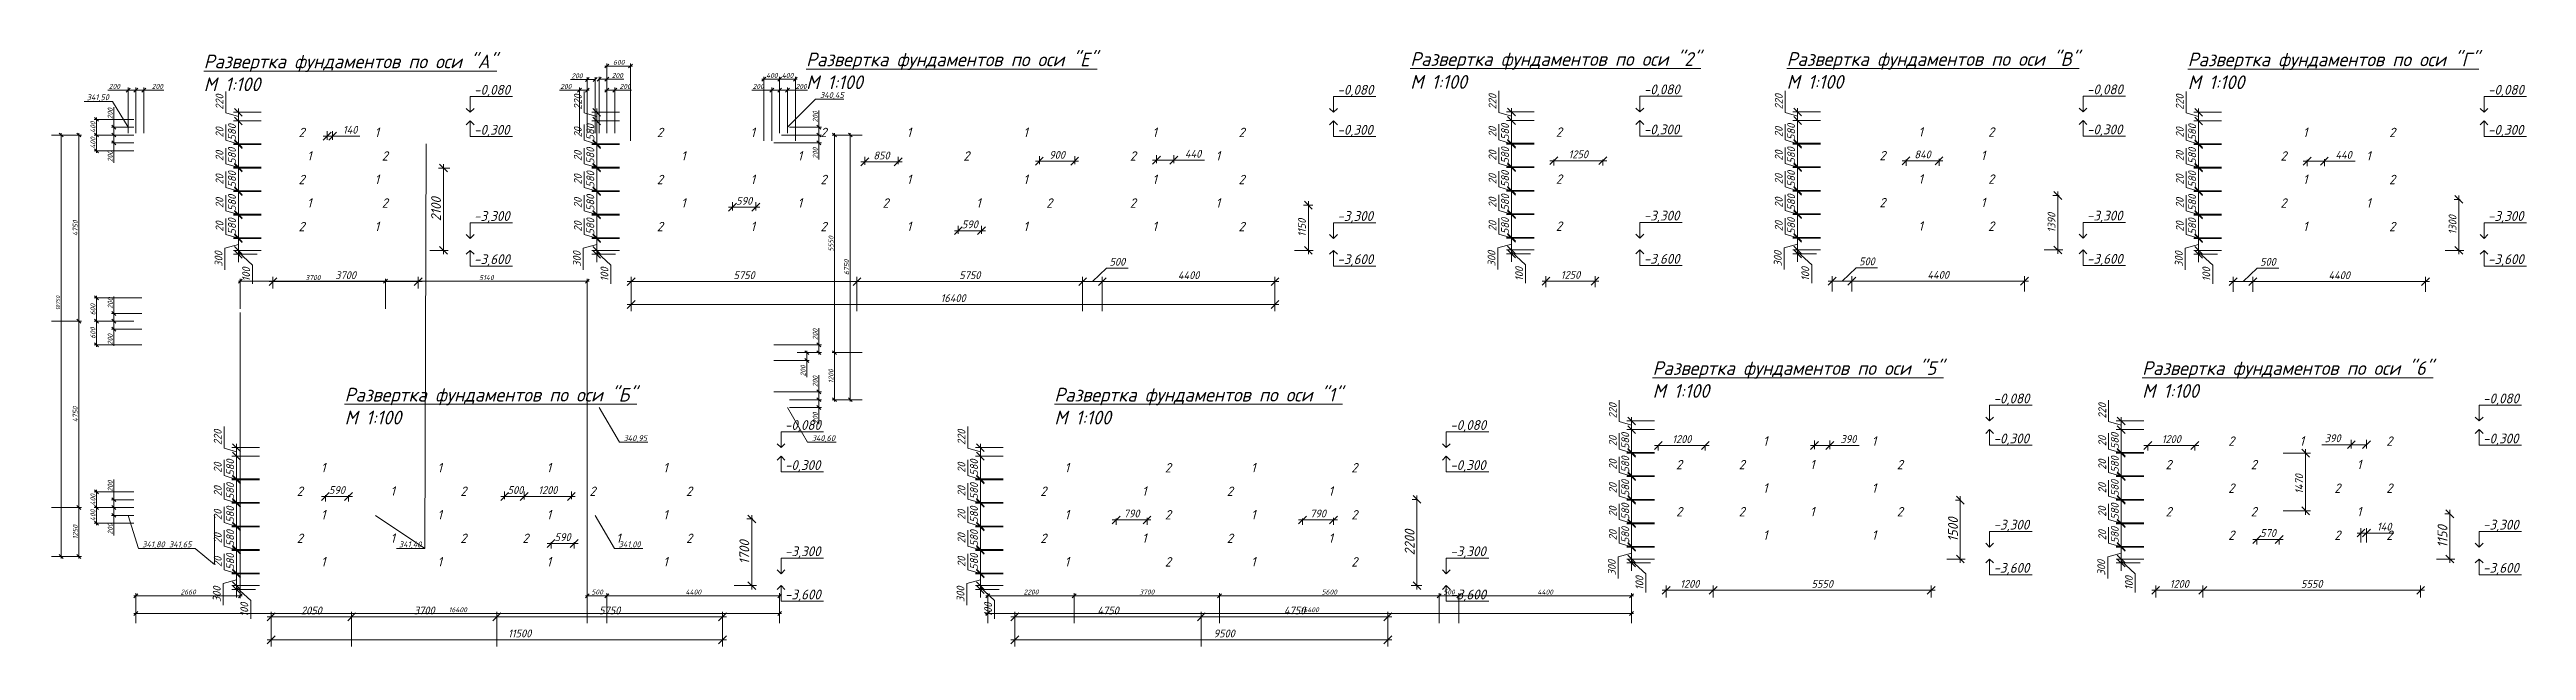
# Model space of a CAD drawing. Header units: millimetres. Extents: x 339888 to 1025294, y -263818 to -40540.
# Drawn here: x 962193 to 1025294, y -227525 to -212196 of the extents above; entities that cross this region are included whole.
import ezdxf
from ezdxf import colors
from ezdxf.entities.mleader import LeaderData, LeaderLine
from ezdxf.math import Vec2, Vec3

# ---------------------------------------------------------------- set-up
doc = ezdxf.new("R2010")
doc.units = ezdxf.units.MM
doc.layers.get('0').update_dxf_attribs({"lineweight": 15})
for name, color, linetype, lineweight in [('0 @ 100', 7, 'Continuous', 15), ('0 @ 50', 7, 'Continuous', 15), ('Размеры', 250, 'Continuous', 18), ('Размеры @ 50', 250, 'Continuous', 18)]:
    doc.layers.add(name, color=color, linetype=linetype, lineweight=lineweight)
doc.styles.add('ГОСТ 2', font='GOST_Common Italic.ttf', dxfattribs={"height": 2})
doc.styles.add('ГОСТ 2.5', font='GOST_Common Italic.ttf', dxfattribs={"height": 2.5})
doc.styles.add('ГОСТ 3', font='GOST_Common Italic.ttf', dxfattribs={"height": 3})
doc.dimstyles.new('ГОСТ_2.5К', dxfattribs={"dimtxt": 2.5, "dimasz": 2, "dimexe": 1.25, "dimexo": 1, "dimtad": 1, "dimdec": 0, "dimtxsty": 'ГОСТ 2.5', "dimblk": 'OBLIQUE', "dimcen": -2, "dimdle": 1, "dimclrd": 251, "dimclre": 251, "dimclrt": 251, "dimadec": 1, "dimazin": 0, "dimtfac": 1, "dimtdec": 0, "dimtmove": 0, "dimatfit": 3, "dimfxl": 1, "dimlwd": 15, "dimlwe": 15, "dimarcsym": 1})
doc.dimstyles.new('ГОСТ_2К', dxfattribs={"dimtxt": 2, "dimasz": 2, "dimexe": 1.25, "dimexo": 1, "dimtad": 1, "dimdec": 0, "dimtxsty": 'ГОСТ 2', "dimblk": 'OBLIQUE', "dimcen": -2.5, "dimdle": 1, "dimclrd": 251, "dimclre": 251, "dimclrt": 256, "dimadec": 1, "dimazin": 0, "dimtfac": 1, "dimtdec": 0, "dimtmove": 0, "dimatfit": 3, "dimfxl": 1, "dimlwd": 15, "dimlwe": 15, "dimarcsym": 1})

msp = doc.modelspace()

# ---------------------------------------------------------------- texts
at = {"layer": '0 @ 100', "style": 'ГОСТ 3'}
for s, p in [('2', (968535.94814, -214432.47168)), ('1', (970474.77304, -214428.8362)), ('2', (977664.41009, -214432.47325)), ('1', (980051.61787, -214428.63758)), ('2', (981832.79299, -214432.27305)), ('1', (984031.61789, -214428.63758)), ('1', (987001.36256, -214428.63758)), ('1', (990289.27568, -214428.63758)), ('2', (992482.71072, -214432.27305)), ('2', (1000567.65384, -214422.4738)), ('1', (1009803.97105, -214418.63758)), ('2', (1011577.9168, -214422.27305)), ('1', (1019600.6307, -214428.63758)), ('2', (1021794.06574, -214432.27305)), ('1', (968754.77304, -215028.8362)), ('2', (970655.94814, -215032.47168)), ('1', (978283.23499, -215028.83778)), ('1', (981251.61789, -215028.63758)), ('2', (985471.17589, -215032.27305)), ('2', (989714.91691, -215032.47325)), ('1', (991900.17396, -215028.83778)), ('2', (1008810.123, -215022.47325)), ('1', (1011392.65656, -215018.83778)), ('2', (1019026.27193, -215032.47325)), ('1', (1021211.52898, -215028.83778)), ('2', (968535.94814, -215632.47168)), ('1', (970474.77304, -215628.8362)), ('2', (977664.41007, -215632.47325)), ('1', (980051.61789, -215628.63758)), ('2', (981832.79299, -215632.27305)), ('1', (984031.61789, -215628.63758)), ('1', (987001.36256, -215628.63758)), ('1', (990289.27568, -215628.63758)), ('2', (992482.71072, -215632.27305)), ('2', (1000567.65384, -215622.4738)), ('1', (1009803.97105, -215618.63758)), ('2', (1011577.9168, -215622.27305)), ('1', (1019600.6307, -215628.63758)), ('2', (1021794.06574, -215632.27305)), ('1', (968754.77304, -216228.8362)), ('2', (970655.94814, -216232.47168)), ('1', (978283.23499, -216228.83778)), ('1', (981251.61789, -216228.63758)), ('2', (983412.79299, -216232.27305)), ('1', (985801.3625, -216228.83778)), ('2', (987582.53759, -216232.47325)), ('2', (989713.5552, -216232.47325)), ('1', (991901.53567, -216228.83778)), ('2', (1008808.76128, -216222.47325)), ('1', (1011395.37999, -216218.83778)), ('2', (1019024.91022, -216232.47325)), ('1', (1021212.89069, -216228.83778)), ('2', (968535.94814, -216832.47168)), ('1', (970474.77304, -216828.8362)), ('2', (977664.41009, -216832.47325)), ('1', (980051.61789, -216828.63758)), ('2', (981832.79299, -216832.27305)), ('1', (984031.61789, -216828.63758)), ('1', (987001.36256, -216828.63758)), ('1', (990289.27568, -216828.63758)), ('2', (992482.71072, -216832.27305)), ('2', (1000567.65384, -216822.4738)), ('1', (1009803.97105, -216818.63758)), ('2', (1011577.9168, -216822.27305)), ('1', (1019600.6307, -216828.63758)), ('2', (1021794.06574, -216832.27305)), ('1', (1005845.3955, -222300.74722)), ('1', (1008617.01181, -222300.74722)), ('2', (1017695.97173, -222304.38269)), ('1', (1019514.79663, -222300.74722)), ('2', (1021722.33215, -222304.38269)), ('1', (969109.15991, -222979.474)), ('1', (972077.54281, -222979.2738)), ('1', (974857.54281, -222979.2738)), ('1', (977827.28748, -222979.2738)), ('1', (988053.62115, -222979.27333)), ('2', (990606.41256, -222982.9088)), ('1', (992803.36577, -222979.27333)), ('2', (995356.15718, -222982.9088)), ('2', (1003626.82599, -222904.38269)), ('2', (1005225.42893, -222904.38269)), ('1', (1007044.25383, -222900.74722)), ('2', (1009251.78935, -222904.38269)), ('2', (1016097.36878, -222904.38269)), ('2', (1018268.98509, -222904.38269)), ('1', (1020975.03931, -222900.74722)), ('2', (968490.335, -223583.10947)), ('1', (970877.54282, -223579.2738)), ('2', (972658.71791, -223582.90927)), ('2', (975947.10081, -223582.90927)), ('2', (978407.1008, -223583.10947)), ('2', (987433.65459, -223582.9088)), ('1', (990025.23746, -223579.27333)), ('2', (992183.3992, -223582.9088)), ('1', (994774.98208, -223579.27333)), ('1', (1005845.39551, -223500.74722)), ('1', (1008617.01182, -223500.74722)), ('2', (1017695.97173, -223504.38269)), ('2', (1020399.31878, -223504.38269)), ('2', (1021722.33213, -223504.38269)), ('1', (969109.15991, -224179.474)), ('1', (972077.54281, -224179.2738)), ('1', (974857.54281, -224179.2738)), ('1', (977827.28748, -224179.2738)), ('1', (988053.62117, -224179.27333)), ('2', (990606.41256, -224182.9088)), ('1', (992803.36578, -224179.27333)), ('2', (995356.15718, -224182.9088)), ('2', (1003630.0594, -224104.58033)), ('2', (1005225.42893, -224104.38269)), ('1', (1007044.25382, -224100.74722)), ('2', (1009251.78933, -224104.38269)), ('2', (1016100.60219, -224104.58033)), ('2', (1018268.98509, -224104.38269)), ('1', (1020975.03932, -224100.74722)), ('2', (968490.33501, -224783.10947)), ('1', (970877.54281, -224779.2738)), ('2', (972658.71791, -224782.90927)), ('2', (974238.71791, -224782.90927)), ('1', (976627.28742, -224779.474)), ('2', (978408.46251, -224783.10947)), ('2', (987433.65459, -224782.9088)), ('1', (990025.23746, -224779.27333)), ('2', (992183.3992, -224782.9088)), ('1', (994774.98208, -224779.27333)), ('1', (1005845.39551, -224700.74722)), ('1', (1008617.01181, -224700.74722)), ('2', (1017695.97173, -224704.38269)), ('2', (1020399.31878, -224704.38269)), ('2', (1021722.33213, -224704.38269)), ('1', (969109.15991, -225379.474)), ('1', (972077.54281, -225379.2738)), ('1', (974857.54281, -225379.2738)), ('1', (977827.28748, -225379.2738)), ('1', (988053.62117, -225379.27333)), ('2', (990606.41256, -225382.9088)), ('1', (992803.36578, -225379.27333)), ('2', (995356.15718, -225382.9088))]:
    msp.add_text(s, height=240, dxfattribs=at).set_placement(p)
at = {"layer": '0 @ 100', "char_height": 350, "attachment_point": 1, "style": 'ГОСТ 3'}
for s, width, insert in [('\\pi224.89;{\\LРазвертка фундаментов по оси "А"\\P\\pi3516.9;}М 1:100', 8440.921773, (965896.48673, -212325.93019)), ('\\pi235.1;{\\LРазвертка фундаментов по оси "Е"\\P\\pi3516.9;}М 1:100', 8440.921773, (981233.08609, -212274.46554)), ('\\pi106.08;{\\LРазвертка фундаментов по оси "2"\\P\\pi3335.6;}М 1:100', 8078.4071459, (996753.56222, -212264.46508)), ('\\pi233.91;{\\LРазвертка фундаментов по оси "В"\\P\\pi3516.9;}М 1:100', 8440.921773, (1006213.42986, -212264.46554)), ('\\pi235.1;{\\LРазвертка фундаментов по оси "Г"\\P\\pi3516.9;}М 1:100', 8440.921773, (1016429.5788, -212274.46554)), ('\\pi106.08;{\\LРазвертка фундаментов по оси "5"\\P\\pi3335.6;}М 1:100', 8078.4071459, (1002926.99238, -220146.57262)), ('\\pi106.08;{\\LРазвертка фундаментов по оси "6"\\P\\pi3335.6;}М 1:100', 8078.4071459, (1015397.53518, -220146.57262)), ('\\pi235.23;{\\LРазвертка фундаментов по оси "Б"\\P\\pi3516.9;}М 1:100', 8440.921773, (969475.94237, -220825.10176)), ('\\pi142.4;{\\LРазвертка фундаментов по оси "1"\\P\\pi3335.6;}М 1:100', 8078.4071459, (987649.16613, -220825.09873))]:
    msp.add_mtext_dynamic_manual_height_columns(s, width=width, gutter_width=1500, heights=[0], dxfattribs=dict(at, insert=insert))

# ---------------------------------------------------------------- blocks, each defined once
blk = doc.blocks.new('_Oblique')
at = {"color": 0, "linetype": 'ByBlock', "lineweight": -2}
blk.add_line((-0.5, -0.5), (0.5, 0.5), dxfattribs=at)
blk = doc.blocks.new('*D36')
at = {"layer": 'Defpoints', "color": 0, "lineweight": 15, "transparency": 16777216}
for p in [(967053, -218858), (967053, -226128), (964393, -226879)]:
    blk.add_point(p, dxfattribs=at)
at = {"layer": 'Размеры', "color": 251, "lineweight": 15, "transparency": 16777216}
for p, q in [((967053, -218908), (967053, -226191)), ((964343, -226128), (967103, -226128)), ((964393, -226829), (964393, -226066))]:
    blk.add_line(p, q, dxfattribs=at)
at = {"layer": 'Размеры', "color": 251, "lineweight": 15, "transparency": 16777216, "xscale": 100, "yscale": 100, "zscale": 100, "rotation": 180}
blk.add_blockref('_Oblique', (964393, -226128), dxfattribs=at)
at = {"layer": 'Размеры', "color": 251, "lineweight": 15, "transparency": 16777216, "xscale": 100, "yscale": 100, "zscale": 100}
blk.add_blockref('_Oblique', (967053, -226128), dxfattribs=at)
at = {"layer": 'Размеры', "color": 251, "transparency": 16777216, "insert": (965723, -226034), "char_height": 125, "attachment_point": 5, "style": 'ГОСТ 2.5'}
blk.add_mtext('2660', dxfattribs=at)
blk = doc.blocks.new('*D37')
at = {"layer": 'Defpoints', "color": 0, "lineweight": 15, "transparency": 16777216}
for p in [(970753, -218108), (967053, -218858), (970753, -218858)]:
    blk.add_point(p, dxfattribs=at)
at = {"layer": 'Размеры', "color": 251, "lineweight": 15, "transparency": 16777216}
for p, q in [((967003, -218108), (970803, -218108)), ((967053, -218808), (967053, -218045)), ((970753, -218808), (970753, -218045))]:
    blk.add_line(p, q, dxfattribs=at)
at = {"layer": 'Размеры', "color": 251, "lineweight": 15, "transparency": 16777216, "xscale": 100, "yscale": 100, "zscale": 100, "rotation": 180}
blk.add_blockref('_Oblique', (967053, -218108), dxfattribs=at)
at = {"layer": 'Размеры', "color": 251, "lineweight": 15, "transparency": 16777216, "xscale": 100, "yscale": 100, "zscale": 100}
blk.add_blockref('_Oblique', (970753, -218108), dxfattribs=at)
at = {"layer": 'Размеры', "color": 251, "transparency": 16777216, "insert": (968903, -218013), "char_height": 125, "attachment_point": 5, "style": 'ГОСТ 2.5'}
blk.add_mtext('3700', dxfattribs=at)
blk = doc.blocks.new('*D38')
at = {"layer": 'Defpoints', "color": 0, "lineweight": 15, "transparency": 16777216}
for p in [(975893, -218108), (970753, -218858), (975893, -226879)]:
    blk.add_point(p, dxfattribs=at)
at = {"layer": 'Размеры', "color": 251, "lineweight": 15, "transparency": 16777216}
for p, q in [((970703, -218108), (975943, -218108)), ((970753, -218808), (970753, -218045)), ((975893, -226829), (975893, -218045))]:
    blk.add_line(p, q, dxfattribs=at)
at = {"layer": 'Размеры', "color": 251, "lineweight": 15, "transparency": 16777216, "xscale": 100, "yscale": 100, "zscale": 100, "rotation": 180}
blk.add_blockref('_Oblique', (970753, -218108), dxfattribs=at)
at = {"layer": 'Размеры', "color": 251, "lineweight": 15, "transparency": 16777216, "xscale": 100, "yscale": 100, "zscale": 100}
blk.add_blockref('_Oblique', (975893, -218108), dxfattribs=at)
at = {"layer": 'Размеры', "color": 251, "transparency": 16777216, "insert": (973323, -218014), "char_height": 125, "attachment_point": 5, "style": 'ГОСТ 2.5'}
blk.add_mtext('5140', dxfattribs=at)
blk = doc.blocks.new('*D39')
at = {"layer": 'Defpoints', "color": 0, "lineweight": 15, "transparency": 16777216}
for p in [(976393, -226128), (975893, -226879), (976393, -226879)]:
    blk.add_point(p, dxfattribs=at)
at = {"layer": 'Размеры', "color": 251, "lineweight": 15, "transparency": 16777216}
for p, q in [((975843, -226128), (976443, -226128)), ((975893, -226829), (975893, -226066)), ((976393, -226829), (976393, -226066))]:
    blk.add_line(p, q, dxfattribs=at)
at = {"layer": 'Размеры', "color": 251, "lineweight": 15, "transparency": 16777216, "xscale": 100, "yscale": 100, "zscale": 100, "rotation": 180}
blk.add_blockref('_Oblique', (975893, -226128), dxfattribs=at)
at = {"layer": 'Размеры', "color": 251, "lineweight": 15, "transparency": 16777216, "xscale": 100, "yscale": 100, "zscale": 100}
blk.add_blockref('_Oblique', (976393, -226128), dxfattribs=at)
at = {"layer": 'Размеры', "color": 251, "transparency": 16777216, "insert": (976143, -226034), "char_height": 125, "attachment_point": 5, "style": 'ГОСТ 2.5'}
blk.add_mtext('500', dxfattribs=at)
blk = doc.blocks.new('*D40')
at = {"layer": 'Defpoints', "color": 0, "lineweight": 15, "transparency": 16777216}
for p in [(980793, -226128), (976393, -226879), (980793, -226879)]:
    blk.add_point(p, dxfattribs=at)
at = {"layer": 'Размеры', "color": 251, "lineweight": 15, "transparency": 16777216}
for p, q in [((976343, -226128), (980843, -226128)), ((976393, -226829), (976393, -226066)), ((980793, -226829), (980793, -226066))]:
    blk.add_line(p, q, dxfattribs=at)
at = {"layer": 'Размеры', "color": 251, "lineweight": 15, "transparency": 16777216, "xscale": 100, "yscale": 100, "zscale": 100, "rotation": 180}
blk.add_blockref('_Oblique', (976393, -226128), dxfattribs=at)
at = {"layer": 'Размеры', "color": 251, "lineweight": 15, "transparency": 16777216, "xscale": 100, "yscale": 100, "zscale": 100}
blk.add_blockref('_Oblique', (980793, -226128), dxfattribs=at)
at = {"layer": 'Размеры', "color": 251, "transparency": 16777216, "insert": (978593, -226034), "char_height": 125, "attachment_point": 5, "style": 'ГОСТ 2.5'}
blk.add_mtext('4400', dxfattribs=at)
blk = doc.blocks.new('*D41')
at = {"layer": 'Defpoints', "color": 0, "lineweight": 15, "transparency": 16777216}
for p in [(964393, -226579), (964393, -226879), (980793, -226879)]:
    blk.add_point(p, dxfattribs=at)
at = {"layer": 'Размеры', "color": 251, "lineweight": 15, "transparency": 16777216}
for p, q in [((964393, -226829), (964393, -226516)), ((980793, -226829), (980793, -226516)), ((980843, -226579), (964343, -226579))]:
    blk.add_line(p, q, dxfattribs=at)
at = {"layer": 'Размеры', "color": 251, "lineweight": 15, "transparency": 16777216, "xscale": 100, "yscale": 100, "zscale": 100, "rotation": 180}
blk.add_blockref('_Oblique', (964393, -226579), dxfattribs=at)
at = {"layer": 'Размеры', "color": 251, "lineweight": 15, "transparency": 16777216, "xscale": 100, "yscale": 100, "zscale": 100}
blk.add_blockref('_Oblique', (980793, -226579), dxfattribs=at)
at = {"layer": 'Размеры', "color": 251, "transparency": 16777216, "insert": (972593, -226485), "char_height": 125, "attachment_point": 5, "style": 'ГОСТ 2.5'}
blk.add_mtext('16400', dxfattribs=at)
blk = doc.blocks.new('*D42')
at = {"layer": 'Defpoints', "color": 0, "lineweight": 15, "transparency": 16777216}
for p in [(962193, -223878), (962942, -223878), (962193, -225128)]:
    blk.add_point(p, dxfattribs=at)
at = {"layer": 'Размеры', "color": 251, "lineweight": 15, "transparency": 16777216}
for p, q in [((962243, -223878), (963005, -223878)), ((962942, -225178), (962942, -223828)), ((962243, -225128), (963005, -225128))]:
    blk.add_line(p, q, dxfattribs=at)
at = {"layer": 'Размеры', "color": 251, "lineweight": 15, "transparency": 16777216, "xscale": 100, "yscale": 100, "zscale": 100}
for p, rotation in [((962942, -223878), 90), ((962942, -225128), 270)]:
    blk.add_blockref('_Oblique', p, dxfattribs=dict(at, rotation=rotation))
at = {"layer": 'Размеры', "color": 251, "transparency": 16777216, "insert": (962849, -224503), "char_height": 125, "attachment_point": 5, "rotation": 90, "style": 'ГОСТ 2.5'}
blk.add_mtext('1250', dxfattribs=at)
blk = doc.blocks.new('*D43')
at = {"layer": 'Defpoints', "color": 0, "lineweight": 15, "transparency": 16777216}
for p in [(962193, -219128), (962942, -219128), (962193, -223878)]:
    blk.add_point(p, dxfattribs=at)
at = {"layer": 'Размеры', "color": 251, "lineweight": 15, "transparency": 16777216}
for p, q in [((962243, -219128), (963005, -219128)), ((962942, -223928), (962942, -219078)), ((962243, -223878), (963005, -223878))]:
    blk.add_line(p, q, dxfattribs=at)
at = {"layer": 'Размеры', "color": 251, "lineweight": 15, "transparency": 16777216, "xscale": 100, "yscale": 100, "zscale": 100}
for p, rotation in [((962942, -219128), 90), ((962942, -223878), 270)]:
    blk.add_blockref('_Oblique', p, dxfattribs=dict(at, rotation=rotation))
at = {"layer": 'Размеры', "color": 251, "transparency": 16777216, "insert": (962848, -221503), "char_height": 125, "attachment_point": 5, "rotation": 90, "style": 'ГОСТ 2.5'}
blk.add_mtext('4750', dxfattribs=at)
blk = doc.blocks.new('*D44')
at = {"layer": 'Defpoints', "color": 0, "lineweight": 15, "transparency": 16777216}
for p in [(962193, -214378), (962942, -214378), (962193, -219128)]:
    blk.add_point(p, dxfattribs=at)
at = {"layer": 'Размеры', "color": 251, "lineweight": 15, "transparency": 16777216}
for p, q in [((962243, -214378), (963005, -214378)), ((962942, -219178), (962942, -214328)), ((962243, -219128), (963005, -219128))]:
    blk.add_line(p, q, dxfattribs=at)
at = {"layer": 'Размеры', "color": 251, "lineweight": 15, "transparency": 16777216, "xscale": 100, "yscale": 100, "zscale": 100}
for p, rotation in [((962942, -214378), 90), ((962942, -219128), 270)]:
    blk.add_blockref('_Oblique', p, dxfattribs=dict(at, rotation=rotation))
at = {"layer": 'Размеры', "color": 251, "transparency": 16777216, "insert": (962848, -216753), "char_height": 125, "attachment_point": 5, "rotation": 90, "style": 'ГОСТ 2.5'}
blk.add_mtext('4750', dxfattribs=at)
blk = doc.blocks.new('*D45')
at = {"color": 251, "lineweight": 15, "transparency": 16777216}
for p, q in [((962243, -214378), (962555, -214378)), ((962492, -225178), (962492, -214328)), ((962243, -225128), (962555, -225128))]:
    blk.add_line(p, q, dxfattribs=at)
at = {"layer": 'Defpoints', "color": 0, "lineweight": 15, "transparency": 16777216}
for p in [(962193, -214378), (962492, -214378), (962193, -225128)]:
    blk.add_point(p, dxfattribs=at)
at = {"color": 251, "lineweight": 15, "transparency": 16777216, "xscale": 100, "yscale": 100, "zscale": 100}
for p, rotation in [((962492, -214378), 90), ((962492, -225128), 270)]:
    blk.add_blockref('_Oblique', p, dxfattribs=dict(at, rotation=rotation))
at = {"transparency": 16777216, "insert": (962410, -218662), "char_height": 100, "attachment_point": 5, "rotation": 90, "style": 'ГОСТ 2'}
blk.add_mtext('10750', dxfattribs=at)
blk = doc.blocks.new('*D46')
at = {"layer": 'Defpoints', "color": 0, "lineweight": 15, "transparency": 16777216}
for p in [(982193, -219928), (982943, -219928), (982943, -221128)]:
    blk.add_point(p, dxfattribs=at)
at = {"layer": 'Размеры', "color": 251, "lineweight": 15, "transparency": 16777216}
for p, q in [((982893, -219928), (982131, -219928)), ((982193, -221178), (982193, -219878)), ((982893, -221128), (982131, -221128))]:
    blk.add_line(p, q, dxfattribs=at)
at = {"layer": 'Размеры', "color": 251, "lineweight": 15, "transparency": 16777216, "xscale": 100, "yscale": 100, "zscale": 100}
for p, rotation in [((982193, -219928), 90), ((982193, -221128), 270)]:
    blk.add_blockref('_Oblique', p, dxfattribs=dict(at, rotation=rotation))
at = {"layer": 'Размеры', "color": 251, "transparency": 16777216, "insert": (982100, -220528), "char_height": 125, "attachment_point": 5, "rotation": 90, "style": 'ГОСТ 2.5'}
blk.add_mtext('1200', dxfattribs=at)
blk = doc.blocks.new('*D47')
at = {"layer": 'Defpoints', "color": 0, "lineweight": 15, "transparency": 16777216}
for p in [(982193, -214378), (982943, -214378), (982943, -219928)]:
    blk.add_point(p, dxfattribs=at)
at = {"layer": 'Размеры', "color": 251, "lineweight": 15, "transparency": 16777216}
for p, q in [((982893, -214378), (982131, -214378)), ((982193, -219978), (982193, -214328)), ((982893, -219928), (982131, -219928))]:
    blk.add_line(p, q, dxfattribs=at)
at = {"layer": 'Размеры', "color": 251, "lineweight": 15, "transparency": 16777216, "xscale": 100, "yscale": 100, "zscale": 100}
for p, rotation in [((982193, -214378), 90), ((982193, -219928), 270)]:
    blk.add_blockref('_Oblique', p, dxfattribs=dict(at, rotation=rotation))
at = {"layer": 'Размеры', "color": 251, "transparency": 16777216, "insert": (982100, -217153), "char_height": 125, "attachment_point": 5, "rotation": 90, "style": 'ГОСТ 2.5'}
blk.add_mtext('5550', dxfattribs=at)
blk = doc.blocks.new('_None')
blk = doc.blocks.new('*D48')
at = {"color": 251, "lineweight": 15, "transparency": 16777216}
for p, q in [((963832, -214178), (963832, -213666)), ((964343, -214178), (963769, -214178)), ((964343, -214378), (963769, -214378)), ((963832, -214428), (963832, -214178))]:
    blk.add_line(p, q, dxfattribs=at)
at = {"layer": 'Defpoints', "color": 0, "lineweight": 15, "transparency": 16777216}
for p in [(963832, -214178), (964393, -214178), (964393, -214378)]:
    blk.add_point(p, dxfattribs=at)
at = {"color": 251, "lineweight": 15, "transparency": 16777216, "xscale": 100, "yscale": 100, "zscale": 100}
for p, rotation in [((963832, -214178), 90), ((963832, -214378), 270)]:
    blk.add_blockref('_Oblique', p, dxfattribs=dict(at, rotation=rotation))
at = {"color": 251, "transparency": 16777216, "insert": (963738, -213830), "char_height": 125, "attachment_point": 5, "rotation": 90, "style": 'ГОСТ 2.5'}
blk.add_mtext('200', dxfattribs=at)
blk = doc.blocks.new('*D49')
at = {"color": 251, "lineweight": 15, "transparency": 16777216}
for p, q in [((964343, -213978), (963330, -213978)), ((964343, -214378), (963330, -214378)), ((963392, -214428), (963392, -213928))]:
    blk.add_line(p, q, dxfattribs=at)
at = {"layer": 'Defpoints', "color": 0, "lineweight": 15, "transparency": 16777216}
for p in [(963392, -213978), (964393, -213978), (964393, -214378)]:
    blk.add_point(p, dxfattribs=at)
at = {"color": 251, "lineweight": 15, "transparency": 16777216, "xscale": 100, "yscale": 100, "zscale": 100}
for p, rotation in [((963392, -213978), 90), ((963392, -214378), 270)]:
    blk.add_blockref('_Oblique', p, dxfattribs=dict(at, rotation=rotation))
at = {"color": 251, "transparency": 16777216, "insert": (963298, -214178), "char_height": 125, "attachment_point": 5, "rotation": 90, "style": 'ГОСТ 2.5'}
blk.add_mtext('400', dxfattribs=at)
blk = doc.blocks.new('*D50')
at = {"color": 251, "lineweight": 15, "transparency": 16777216}
for p, q in [((964343, -214378), (963769, -214378)), ((963832, -214328), (963832, -214578)), ((964343, -214578), (963769, -214578)), ((963832, -214578), (963832, -215089))]:
    blk.add_line(p, q, dxfattribs=at)
at = {"layer": 'Defpoints', "color": 0, "lineweight": 15, "transparency": 16777216}
for p in [(964393, -214378), (963832, -214578), (964393, -214578)]:
    blk.add_point(p, dxfattribs=at)
at = {"color": 251, "lineweight": 15, "transparency": 16777216, "xscale": 100, "yscale": 100, "zscale": 100}
for p, rotation in [((963832, -214378), 90), ((963832, -214578), 270)]:
    blk.add_blockref('_Oblique', p, dxfattribs=dict(at, rotation=rotation))
at = {"color": 251, "transparency": 16777216, "insert": (963738, -214925), "char_height": 125, "attachment_point": 5, "rotation": 90, "style": 'ГОСТ 2.5'}
blk.add_mtext('200', dxfattribs=at)
blk = doc.blocks.new('*D51')
at = {"color": 251, "lineweight": 15, "transparency": 16777216}
for p, q in [((964343, -214378), (963330, -214378)), ((963392, -214328), (963392, -214828)), ((964343, -214778), (963330, -214778))]:
    blk.add_line(p, q, dxfattribs=at)
at = {"layer": 'Defpoints', "color": 0, "lineweight": 15, "transparency": 16777216}
for p in [(964393, -214378), (963392, -214778), (964393, -214778)]:
    blk.add_point(p, dxfattribs=at)
at = {"color": 251, "lineweight": 15, "transparency": 16777216, "xscale": 100, "yscale": 100, "zscale": 100}
for p, rotation in [((963392, -214378), 90), ((963392, -214778), 270)]:
    blk.add_blockref('_Oblique', p, dxfattribs=dict(at, rotation=rotation))
at = {"color": 251, "transparency": 16777216, "insert": (963298, -214578), "char_height": 125, "attachment_point": 5, "rotation": 90, "style": 'ГОСТ 2.5'}
blk.add_mtext('400', dxfattribs=at)
blk = doc.blocks.new('*D52')
at = {"color": 251, "lineweight": 15, "transparency": 16777216}
for p, q in [((964543, -218928), (963769, -218928)), ((963832, -218928), (963832, -218500)), ((963832, -219178), (963832, -218928)), ((964343, -219128), (963769, -219128))]:
    blk.add_line(p, q, dxfattribs=at)
at = {"layer": 'Defpoints', "color": 0, "lineweight": 15, "transparency": 16777216}
for p in [(963832, -218928), (964593, -218928), (964393, -219128)]:
    blk.add_point(p, dxfattribs=at)
at = {"color": 251, "lineweight": 15, "transparency": 16777216, "xscale": 100, "yscale": 100, "zscale": 100}
for p, rotation in [((963832, -218928), 90), ((963832, -219128), 270)]:
    blk.add_blockref('_Oblique', p, dxfattribs=dict(at, rotation=rotation))
at = {"color": 251, "transparency": 16777216, "insert": (963738, -218664), "char_height": 125, "attachment_point": 5, "rotation": 90, "style": 'ГОСТ 2.5'}
blk.add_mtext('200', dxfattribs=at)
blk = doc.blocks.new('*D53')
at = {"color": 251, "lineweight": 15, "transparency": 16777216}
for p, q in [((964543, -218528), (963330, -218528)), ((963392, -219178), (963392, -218478)), ((964343, -219128), (963330, -219128))]:
    blk.add_line(p, q, dxfattribs=at)
at = {"layer": 'Defpoints', "color": 0, "lineweight": 15, "transparency": 16777216}
for p in [(963392, -218528), (964593, -218528), (964393, -219128)]:
    blk.add_point(p, dxfattribs=at)
at = {"color": 251, "lineweight": 15, "transparency": 16777216, "xscale": 100, "yscale": 100, "zscale": 100}
for p, rotation in [((963392, -218528), 90), ((963392, -219128), 270)]:
    blk.add_blockref('_Oblique', p, dxfattribs=dict(at, rotation=rotation))
at = {"color": 251, "transparency": 16777216, "insert": (963298, -218828), "char_height": 125, "attachment_point": 5, "rotation": 90, "style": 'ГОСТ 2.5'}
blk.add_mtext('600', dxfattribs=at)
blk = doc.blocks.new('*D54')
at = {"color": 251, "lineweight": 15, "transparency": 16777216}
for p, q in [((964343, -219128), (963769, -219128)), ((964543, -219328), (963769, -219328)), ((963832, -219078), (963832, -219328)), ((963832, -219328), (963832, -219756))]:
    blk.add_line(p, q, dxfattribs=at)
at = {"layer": 'Defpoints', "color": 0, "lineweight": 15, "transparency": 16777216}
for p in [(963832, -219328), (964393, -219128), (964593, -219328)]:
    blk.add_point(p, dxfattribs=at)
at = {"color": 251, "lineweight": 15, "transparency": 16777216, "xscale": 100, "yscale": 100, "zscale": 100}
for p, rotation in [((963832, -219128), 90), ((963832, -219328), 270)]:
    blk.add_blockref('_Oblique', p, dxfattribs=dict(at, rotation=rotation))
at = {"color": 251, "transparency": 16777216, "insert": (963738, -219592), "char_height": 125, "attachment_point": 5, "rotation": 90, "style": 'ГОСТ 2.5'}
blk.add_mtext('200', dxfattribs=at)
blk = doc.blocks.new('*D55')
at = {"color": 251, "lineweight": 15, "transparency": 16777216}
for p, q in [((964343, -219128), (963330, -219128)), ((963392, -219078), (963392, -219778)), ((964543, -219728), (963330, -219728))]:
    blk.add_line(p, q, dxfattribs=at)
at = {"layer": 'Defpoints', "color": 0, "lineweight": 15, "transparency": 16777216}
for p in [(964393, -219128), (963392, -219728), (964593, -219728)]:
    blk.add_point(p, dxfattribs=at)
at = {"color": 251, "lineweight": 15, "transparency": 16777216, "xscale": 100, "yscale": 100, "zscale": 100}
for p, rotation in [((963392, -219128), 90), ((963392, -219728), 270)]:
    blk.add_blockref('_Oblique', p, dxfattribs=dict(at, rotation=rotation))
at = {"color": 251, "transparency": 16777216, "insert": (963298, -219428), "char_height": 125, "attachment_point": 5, "rotation": 90, "style": 'ГОСТ 2.5'}
blk.add_mtext('600', dxfattribs=at)
blk = doc.blocks.new('*D56')
at = {"color": 251, "lineweight": 15, "transparency": 16777216}
for p, q in [((963832, -223678), (963832, -223166)), ((964343, -223678), (963769, -223678)), ((964343, -223878), (963769, -223878)), ((963832, -223928), (963832, -223678))]:
    blk.add_line(p, q, dxfattribs=at)
at = {"layer": 'Defpoints', "color": 0, "lineweight": 15, "transparency": 16777216}
for p in [(963832, -223678), (964393, -223678), (964393, -223878)]:
    blk.add_point(p, dxfattribs=at)
at = {"color": 251, "lineweight": 15, "transparency": 16777216, "xscale": 100, "yscale": 100, "zscale": 100}
for p, rotation in [((963832, -223678), 90), ((963832, -223878), 270)]:
    blk.add_blockref('_Oblique', p, dxfattribs=dict(at, rotation=rotation))
at = {"color": 251, "transparency": 16777216, "insert": (963738, -223330), "char_height": 125, "attachment_point": 5, "rotation": 90, "style": 'ГОСТ 2.5'}
blk.add_mtext('200', dxfattribs=at)
blk = doc.blocks.new('*D57')
at = {"color": 251, "lineweight": 15, "transparency": 16777216}
for p, q in [((964343, -223478), (963330, -223478)), ((964343, -223878), (963330, -223878)), ((963392, -223928), (963392, -223428))]:
    blk.add_line(p, q, dxfattribs=at)
at = {"layer": 'Defpoints', "color": 0, "lineweight": 15, "transparency": 16777216}
for p in [(963392, -223478), (964393, -223478), (964393, -223878)]:
    blk.add_point(p, dxfattribs=at)
at = {"color": 251, "lineweight": 15, "transparency": 16777216, "xscale": 100, "yscale": 100, "zscale": 100}
for p, rotation in [((963392, -223478), 90), ((963392, -223878), 270)]:
    blk.add_blockref('_Oblique', p, dxfattribs=dict(at, rotation=rotation))
at = {"color": 251, "transparency": 16777216, "insert": (963298, -223678), "char_height": 125, "attachment_point": 5, "rotation": 90, "style": 'ГОСТ 2.5'}
blk.add_mtext('400', dxfattribs=at)
blk = doc.blocks.new('*D58')
at = {"color": 251, "lineweight": 15, "transparency": 16777216}
for p, q in [((964343, -223878), (963769, -223878)), ((963832, -223828), (963832, -224078)), ((964343, -224078), (963769, -224078)), ((963832, -224078), (963832, -224589))]:
    blk.add_line(p, q, dxfattribs=at)
at = {"layer": 'Defpoints', "color": 0, "lineweight": 15, "transparency": 16777216}
for p in [(964393, -223878), (963832, -224078), (964393, -224078)]:
    blk.add_point(p, dxfattribs=at)
at = {"color": 251, "lineweight": 15, "transparency": 16777216, "xscale": 100, "yscale": 100, "zscale": 100}
for p, rotation in [((963832, -223878), 90), ((963832, -224078), 270)]:
    blk.add_blockref('_Oblique', p, dxfattribs=dict(at, rotation=rotation))
at = {"color": 251, "transparency": 16777216, "insert": (963738, -224425), "char_height": 125, "attachment_point": 5, "rotation": 90, "style": 'ГОСТ 2.5'}
blk.add_mtext('200', dxfattribs=at)
blk = doc.blocks.new('*D59')
at = {"color": 251, "lineweight": 15, "transparency": 16777216}
for p, q in [((964343, -223878), (963330, -223878)), ((963392, -223828), (963392, -224328)), ((964343, -224278), (963330, -224278))]:
    blk.add_line(p, q, dxfattribs=at)
at = {"layer": 'Defpoints', "color": 0, "lineweight": 15, "transparency": 16777216}
for p in [(964393, -223878), (963392, -224278), (964393, -224278)]:
    blk.add_point(p, dxfattribs=at)
at = {"color": 251, "lineweight": 15, "transparency": 16777216, "xscale": 100, "yscale": 100, "zscale": 100}
for p, rotation in [((963392, -223878), 90), ((963392, -224278), 270)]:
    blk.add_blockref('_Oblique', p, dxfattribs=dict(at, rotation=rotation))
at = {"color": 251, "transparency": 16777216, "insert": (963298, -224078), "char_height": 125, "attachment_point": 5, "rotation": 90, "style": 'ГОСТ 2.5'}
blk.add_mtext('400', dxfattribs=at)
blk = doc.blocks.new('*D60')
at = {"color": 251, "lineweight": 15, "transparency": 16777216}
for p, q in [((964193, -213233), (963682, -213233)), ((964193, -214328), (964193, -213170)), ((964443, -213233), (964193, -213233)), ((964393, -214328), (964393, -213170))]:
    blk.add_line(p, q, dxfattribs=at)
at = {"layer": 'Defpoints', "color": 0, "lineweight": 15, "transparency": 16777216}
for p in [(964193, -213233), (964193, -214378), (964393, -214378)]:
    blk.add_point(p, dxfattribs=at)
at = {"color": 251, "lineweight": 15, "transparency": 16777216, "xscale": 100, "yscale": 100, "zscale": 100, "rotation": 180}
blk.add_blockref('_Oblique', (964193, -213233), dxfattribs=at)
at = {"color": 251, "lineweight": 15, "transparency": 16777216, "xscale": 100, "yscale": 100, "zscale": 100}
blk.add_blockref('_Oblique', (964393, -213233), dxfattribs=at)
at = {"color": 251, "transparency": 16777216, "insert": (963846, -213139), "char_height": 125, "attachment_point": 5, "style": 'ГОСТ 2.5'}
blk.add_mtext('200', dxfattribs=at)
blk = doc.blocks.new('*D61')
at = {"color": 251, "lineweight": 15, "transparency": 16777216}
for p, q in [((964343, -213233), (964593, -213233)), ((964393, -214328), (964393, -213170)), ((964593, -214328), (964593, -213170)), ((964593, -213233), (965105, -213233))]:
    blk.add_line(p, q, dxfattribs=at)
at = {"layer": 'Defpoints', "color": 0, "lineweight": 15, "transparency": 16777216}
for p in [(964593, -213233), (964393, -214378), (964593, -214378)]:
    blk.add_point(p, dxfattribs=at)
at = {"color": 251, "lineweight": 15, "transparency": 16777216, "xscale": 100, "yscale": 100, "zscale": 100, "rotation": 180}
blk.add_blockref('_Oblique', (964393, -213233), dxfattribs=at)
at = {"color": 251, "lineweight": 15, "transparency": 16777216, "xscale": 100, "yscale": 100, "zscale": 100}
blk.add_blockref('_Oblique', (964593, -213233), dxfattribs=at)
at = {"color": 251, "transparency": 16777216, "insert": (964941, -213139), "char_height": 125, "attachment_point": 5, "style": 'ГОСТ 2.5'}
blk.add_mtext('200', dxfattribs=at)
blk = doc.blocks.new('*D62')
at = {"color": 251, "lineweight": 15, "transparency": 16777216}
for p, q in [((975893, -212962), (975465, -212962)), ((976093, -212962), (975843, -212962)), ((975893, -214328), (975893, -212900)), ((976093, -214328), (976093, -212900))]:
    blk.add_line(p, q, dxfattribs=at)
at = {"layer": 'Defpoints', "color": 0, "lineweight": 15, "transparency": 16777216}
for p in [(976093, -212962), (975893, -214378), (976093, -214378)]:
    blk.add_point(p, dxfattribs=at)
at = {"color": 251, "lineweight": 15, "transparency": 16777216, "xscale": 100, "yscale": 100, "zscale": 100, "rotation": 180}
blk.add_blockref('_Oblique', (975893, -212962), dxfattribs=at)
at = {"color": 251, "lineweight": 15, "transparency": 16777216, "xscale": 100, "yscale": 100, "zscale": 100}
blk.add_blockref('_Oblique', (976093, -212962), dxfattribs=at)
at = {"color": 251, "transparency": 16777216, "insert": (975629, -212869), "char_height": 125, "attachment_point": 5, "style": 'ГОСТ 2.5'}
blk.add_mtext('200', dxfattribs=at)
blk = doc.blocks.new('*D63')
at = {"color": 251, "lineweight": 15, "transparency": 16777216}
for p, q in [((975693, -213233), (975182, -213233)), ((975693, -214328), (975693, -213170)), ((975943, -213233), (975693, -213233)), ((975893, -214328), (975893, -213170))]:
    blk.add_line(p, q, dxfattribs=at)
at = {"layer": 'Defpoints', "color": 0, "lineweight": 15, "transparency": 16777216}
for p in [(975693, -213233), (975693, -214378), (975893, -214378)]:
    blk.add_point(p, dxfattribs=at)
at = {"color": 251, "lineweight": 15, "transparency": 16777216, "xscale": 100, "yscale": 100, "zscale": 100, "rotation": 180}
blk.add_blockref('_Oblique', (975693, -213233), dxfattribs=at)
at = {"color": 251, "lineweight": 15, "transparency": 16777216, "xscale": 100, "yscale": 100, "zscale": 100}
blk.add_blockref('_Oblique', (975893, -213233), dxfattribs=at)
at = {"color": 251, "transparency": 16777216, "insert": (975346, -213139), "char_height": 125, "attachment_point": 5, "style": 'ГОСТ 2.5'}
blk.add_mtext('200', dxfattribs=at)
blk = doc.blocks.new('*D64')
at = {"color": 251, "lineweight": 15, "transparency": 16777216}
for p, q in [((980743, -213233), (980993, -213233)), ((980793, -214328), (980793, -213170)), ((980993, -214328), (980993, -213170)), ((980993, -213233), (981505, -213233))]:
    blk.add_line(p, q, dxfattribs=at)
at = {"layer": 'Defpoints', "color": 0, "lineweight": 15, "transparency": 16777216}
for p in [(980993, -213233), (980793, -214378), (980993, -214378)]:
    blk.add_point(p, dxfattribs=at)
at = {"color": 251, "lineweight": 15, "transparency": 16777216, "xscale": 100, "yscale": 100, "zscale": 100, "rotation": 180}
blk.add_blockref('_Oblique', (980793, -213233), dxfattribs=at)
at = {"color": 251, "lineweight": 15, "transparency": 16777216, "xscale": 100, "yscale": 100, "zscale": 100}
blk.add_blockref('_Oblique', (980993, -213233), dxfattribs=at)
at = {"color": 251, "transparency": 16777216, "insert": (981341, -213139), "char_height": 125, "attachment_point": 5, "style": 'ГОСТ 2.5'}
blk.add_mtext('200', dxfattribs=at)
blk = doc.blocks.new('*D65')
at = {"color": 251, "lineweight": 15, "transparency": 16777216}
for p, q in [((980593, -213233), (980082, -213233)), ((980593, -214528), (980593, -213170)), ((980843, -213233), (980593, -213233)), ((980793, -214328), (980793, -213170))]:
    blk.add_line(p, q, dxfattribs=at)
at = {"layer": 'Defpoints', "color": 0, "lineweight": 15, "transparency": 16777216}
for p in [(980593, -213233), (980793, -214378), (980593, -214578)]:
    blk.add_point(p, dxfattribs=at)
at = {"color": 251, "lineweight": 15, "transparency": 16777216, "xscale": 100, "yscale": 100, "zscale": 100, "rotation": 180}
blk.add_blockref('_Oblique', (980593, -213233), dxfattribs=at)
at = {"color": 251, "lineweight": 15, "transparency": 16777216, "xscale": 100, "yscale": 100, "zscale": 100}
blk.add_blockref('_Oblique', (980793, -213233), dxfattribs=at)
at = {"color": 251, "transparency": 16777216, "insert": (980246, -213139), "char_height": 125, "attachment_point": 5, "style": 'ГОСТ 2.5'}
blk.add_mtext('200', dxfattribs=at)
blk = doc.blocks.new('*D66')
at = {"color": 251, "lineweight": 15, "transparency": 16777216}
for p, q in [((976343, -213233), (976593, -213233)), ((976393, -214328), (976393, -213170)), ((976593, -214328), (976593, -213170)), ((976593, -213233), (977021, -213233))]:
    blk.add_line(p, q, dxfattribs=at)
at = {"layer": 'Defpoints', "color": 0, "lineweight": 15, "transparency": 16777216}
for p in [(976593, -213233), (976393, -214378), (976593, -214378)]:
    blk.add_point(p, dxfattribs=at)
at = {"color": 251, "lineweight": 15, "transparency": 16777216, "xscale": 100, "yscale": 100, "zscale": 100, "rotation": 180}
blk.add_blockref('_Oblique', (976393, -213233), dxfattribs=at)
at = {"color": 251, "lineweight": 15, "transparency": 16777216, "xscale": 100, "yscale": 100, "zscale": 100}
blk.add_blockref('_Oblique', (976593, -213233), dxfattribs=at)
at = {"color": 251, "transparency": 16777216, "insert": (976857, -213139), "char_height": 125, "attachment_point": 5, "style": 'ГОСТ 2.5'}
blk.add_mtext('200', dxfattribs=at)
blk = doc.blocks.new('*D67')
at = {"color": 251, "lineweight": 15, "transparency": 16777216}
for p, q in [((976193, -214328), (976193, -212890)), ((976193, -212952), (976443, -212952)), ((976393, -214328), (976393, -212890)), ((976393, -212952), (976821, -212952))]:
    blk.add_line(p, q, dxfattribs=at)
at = {"layer": 'Defpoints', "color": 0, "lineweight": 15, "transparency": 16777216}
for p in [(976193, -212952), (976193, -214378), (976393, -214378)]:
    blk.add_point(p, dxfattribs=at)
at = {"color": 251, "lineweight": 15, "transparency": 16777216, "xscale": 100, "yscale": 100, "zscale": 100, "rotation": 180}
blk.add_blockref('_Oblique', (976193, -212952), dxfattribs=at)
at = {"color": 251, "lineweight": 15, "transparency": 16777216, "xscale": 100, "yscale": 100, "zscale": 100}
blk.add_blockref('_Oblique', (976393, -212952), dxfattribs=at)
at = {"color": 251, "transparency": 16777216, "insert": (976657, -212859), "char_height": 125, "attachment_point": 5, "style": 'ГОСТ 2.5'}
blk.add_mtext('200', dxfattribs=at)
blk = doc.blocks.new('*D68')
at = {"color": 251, "lineweight": 15, "transparency": 16777216}
for p, q in [((976343, -212618), (977043, -212618)), ((976393, -214328), (976393, -212555)), ((976993, -214528), (976993, -212555))]:
    blk.add_line(p, q, dxfattribs=at)
at = {"layer": 'Defpoints', "color": 0, "lineweight": 15, "transparency": 16777216}
for p in [(976993, -212618), (976393, -214378), (976993, -214578)]:
    blk.add_point(p, dxfattribs=at)
at = {"color": 251, "lineweight": 15, "transparency": 16777216, "xscale": 100, "yscale": 100, "zscale": 100, "rotation": 180}
blk.add_blockref('_Oblique', (976393, -212618), dxfattribs=at)
at = {"color": 251, "lineweight": 15, "transparency": 16777216, "xscale": 100, "yscale": 100, "zscale": 100}
blk.add_blockref('_Oblique', (976993, -212618), dxfattribs=at)
at = {"color": 251, "transparency": 16777216, "insert": (976693, -212524), "char_height": 125, "attachment_point": 5, "style": 'ГОСТ 2.5'}
blk.add_mtext('600', dxfattribs=at)
blk = doc.blocks.new('*D69')
at = {"color": 251, "lineweight": 15, "transparency": 16777216}
for p, q in [((980843, -212952), (980343, -212952)), ((980393, -214528), (980393, -212890)), ((980793, -214328), (980793, -212890))]:
    blk.add_line(p, q, dxfattribs=at)
at = {"layer": 'Defpoints', "color": 0, "lineweight": 15, "transparency": 16777216}
for p in [(980393, -212952), (980793, -214378), (980393, -214578)]:
    blk.add_point(p, dxfattribs=at)
at = {"color": 251, "lineweight": 15, "transparency": 16777216, "xscale": 100, "yscale": 100, "zscale": 100, "rotation": 180}
blk.add_blockref('_Oblique', (980393, -212952), dxfattribs=at)
at = {"color": 251, "lineweight": 15, "transparency": 16777216, "xscale": 100, "yscale": 100, "zscale": 100}
blk.add_blockref('_Oblique', (980793, -212952), dxfattribs=at)
at = {"color": 251, "transparency": 16777216, "insert": (980593, -212859), "char_height": 125, "attachment_point": 5, "style": 'ГОСТ 2.5'}
blk.add_mtext('400', dxfattribs=at)
blk = doc.blocks.new('*D70')
at = {"color": 251, "lineweight": 15, "transparency": 16777216}
for p, q in [((980743, -212952), (981243, -212952)), ((980793, -214328), (980793, -212890)), ((981193, -214528), (981193, -212890))]:
    blk.add_line(p, q, dxfattribs=at)
at = {"layer": 'Defpoints', "color": 0, "lineweight": 15, "transparency": 16777216}
for p in [(981193, -212952), (980793, -214378), (981193, -214578)]:
    blk.add_point(p, dxfattribs=at)
at = {"color": 251, "lineweight": 15, "transparency": 16777216, "xscale": 100, "yscale": 100, "zscale": 100, "rotation": 180}
blk.add_blockref('_Oblique', (980793, -212952), dxfattribs=at)
at = {"color": 251, "lineweight": 15, "transparency": 16777216, "xscale": 100, "yscale": 100, "zscale": 100}
blk.add_blockref('_Oblique', (981193, -212952), dxfattribs=at)
at = {"color": 251, "transparency": 16777216, "insert": (980993, -212859), "char_height": 125, "attachment_point": 5, "style": 'ГОСТ 2.5'}
blk.add_mtext('400', dxfattribs=at)
blk = doc.blocks.new('*D71')
at = {"color": 251, "lineweight": 15, "transparency": 16777216}
for p, q in [((982893, -214378), (982531, -214378)), ((982593, -221178), (982593, -214328)), ((982893, -221128), (982531, -221128))]:
    blk.add_line(p, q, dxfattribs=at)
at = {"layer": 'Defpoints', "color": 0, "lineweight": 15, "transparency": 16777216}
for p in [(982593, -214378), (982943, -214378), (982943, -221128)]:
    blk.add_point(p, dxfattribs=at)
at = {"color": 251, "lineweight": 15, "transparency": 16777216, "xscale": 100, "yscale": 100, "zscale": 100}
for p, rotation in [((982593, -214378), 90), ((982593, -221128), 270)]:
    blk.add_blockref('_Oblique', p, dxfattribs=dict(at, rotation=rotation))
at = {"color": 251, "transparency": 16777216, "insert": (982498, -217753), "char_height": 125, "attachment_point": 5, "rotation": 90, "style": 'ГОСТ 2.5'}
blk.add_mtext('6750', dxfattribs=at)
blk = doc.blocks.new('*D72')
at = {"color": 251, "lineweight": 15, "transparency": 16777216}
for p, q in [((981793, -214178), (981793, -213750)), ((980843, -214378), (981856, -214378)), ((981043, -214178), (981856, -214178)), ((981793, -214428), (981793, -214178))]:
    blk.add_line(p, q, dxfattribs=at)
at = {"layer": 'Defpoints', "color": 0, "lineweight": 15, "transparency": 16777216}
for p in [(980793, -214378), (980993, -214178), (981793, -214178)]:
    blk.add_point(p, dxfattribs=at)
at = {"color": 251, "lineweight": 15, "transparency": 16777216, "xscale": 100, "yscale": 100, "zscale": 100}
for p, rotation in [((981793, -214178), 90), ((981793, -214378), 270)]:
    blk.add_blockref('_Oblique', p, dxfattribs=dict(at, rotation=rotation))
at = {"color": 251, "transparency": 16777216, "insert": (981699, -213914), "char_height": 125, "attachment_point": 5, "rotation": 90, "style": 'ГОСТ 2.5'}
blk.add_mtext('200', dxfattribs=at)
blk = doc.blocks.new('*D73')
at = {"color": 251, "lineweight": 15, "transparency": 16777216}
for p, q in [((980843, -214378), (981856, -214378)), ((981793, -214328), (981793, -214578)), ((980643, -214578), (981856, -214578)), ((981793, -214578), (981793, -215006))]:
    blk.add_line(p, q, dxfattribs=at)
at = {"layer": 'Defpoints', "color": 0, "lineweight": 15, "transparency": 16777216}
for p in [(980793, -214378), (980593, -214578), (981793, -214578)]:
    blk.add_point(p, dxfattribs=at)
at = {"color": 251, "lineweight": 15, "transparency": 16777216, "xscale": 100, "yscale": 100, "zscale": 100}
for p, rotation in [((981793, -214378), 90), ((981793, -214578), 270)]:
    blk.add_blockref('_Oblique', p, dxfattribs=dict(at, rotation=rotation))
at = {"color": 251, "transparency": 16777216, "insert": (981699, -214842), "char_height": 125, "attachment_point": 5, "rotation": 90, "style": 'ГОСТ 2.5'}
blk.add_mtext('200', dxfattribs=at)
blk = doc.blocks.new('*D74')
at = {"color": 251, "lineweight": 15, "transparency": 16777216}
for p, q in [((981043, -221128), (981856, -221128)), ((981043, -221328), (981856, -221328)), ((981793, -221078), (981793, -221328)), ((981793, -221328), (981793, -221756))]:
    blk.add_line(p, q, dxfattribs=at)
at = {"layer": 'Defpoints', "color": 0, "lineweight": 15, "transparency": 16777216}
for p in [(980993, -221128), (980993, -221328), (981793, -221328)]:
    blk.add_point(p, dxfattribs=at)
at = {"color": 251, "lineweight": 15, "transparency": 16777216, "xscale": 100, "yscale": 100, "zscale": 100}
for p, rotation in [((981793, -221128), 90), ((981793, -221328), 270)]:
    blk.add_blockref('_Oblique', p, dxfattribs=dict(at, rotation=rotation))
at = {"color": 251, "transparency": 16777216, "insert": (981699, -221592), "char_height": 125, "attachment_point": 5, "rotation": 90, "style": 'ГОСТ 2.5'}
blk.add_mtext('200', dxfattribs=at)
blk = doc.blocks.new('*D75')
at = {"color": 251, "lineweight": 15, "transparency": 16777216}
for p, q in [((981793, -220928), (981793, -220500)), ((980643, -220928), (981856, -220928)), ((981043, -221128), (981856, -221128)), ((981793, -221178), (981793, -220928))]:
    blk.add_line(p, q, dxfattribs=at)
at = {"layer": 'Defpoints', "color": 0, "lineweight": 15, "transparency": 16777216}
for p in [(980593, -220928), (980993, -221128), (981793, -220928)]:
    blk.add_point(p, dxfattribs=at)
at = {"color": 251, "lineweight": 15, "transparency": 16777216, "xscale": 100, "yscale": 100, "zscale": 100}
for p, rotation in [((981793, -220928), 90), ((981793, -221128), 270)]:
    blk.add_blockref('_Oblique', p, dxfattribs=dict(at, rotation=rotation))
at = {"color": 251, "transparency": 16777216, "insert": (981699, -220664), "char_height": 125, "attachment_point": 5, "rotation": 90, "style": 'ГОСТ 2.5'}
blk.add_mtext('200', dxfattribs=at)
blk = doc.blocks.new('*D76')
at = {"color": 251, "lineweight": 15, "transparency": 16777216}
for p, q in [((980643, -220128), (981546, -220128)), ((981243, -219928), (981546, -219928)), ((981483, -219878), (981483, -220128)), ((981483, -220128), (981483, -220556))]:
    blk.add_line(p, q, dxfattribs=at)
at = {"layer": 'Defpoints', "color": 0, "lineweight": 15, "transparency": 16777216}
for p in [(980593, -220128), (981193, -219928), (981483, -220128)]:
    blk.add_point(p, dxfattribs=at)
at = {"color": 251, "lineweight": 15, "transparency": 16777216, "xscale": 100, "yscale": 100, "zscale": 100}
for p, rotation in [((981483, -219928), 90), ((981483, -220128), 270)]:
    blk.add_blockref('_Oblique', p, dxfattribs=dict(at, rotation=rotation))
at = {"color": 251, "transparency": 16777216, "insert": (981389, -220392), "char_height": 125, "attachment_point": 5, "rotation": 90, "style": 'ГОСТ 2.5'}
blk.add_mtext('200', dxfattribs=at)
blk = doc.blocks.new('*D77')
at = {"color": 251, "lineweight": 15, "transparency": 16777216}
for p, q in [((981793, -219728), (981793, -219300)), ((980643, -219728), (981856, -219728)), ((981243, -219928), (981856, -219928)), ((981793, -219978), (981793, -219728))]:
    blk.add_line(p, q, dxfattribs=at)
at = {"layer": 'Defpoints', "color": 0, "lineweight": 15, "transparency": 16777216}
for p in [(980593, -219728), (981193, -219928), (981793, -219728)]:
    blk.add_point(p, dxfattribs=at)
at = {"color": 251, "lineweight": 15, "transparency": 16777216, "xscale": 100, "yscale": 100, "zscale": 100}
for p, rotation in [((981793, -219728), 90), ((981793, -219928), 270)]:
    blk.add_blockref('_Oblique', p, dxfattribs=dict(at, rotation=rotation))
at = {"color": 251, "transparency": 16777216, "insert": (981699, -219464), "char_height": 125, "attachment_point": 5, "rotation": 90, "style": 'ГОСТ 2.5'}
blk.add_mtext('200', dxfattribs=at)
blk = doc.blocks.new('*D78')
at = {"layer": 'Defpoints', "color": 0, "lineweight": 15, "transparency": 16777216}
for p in [(988296, -226128), (986096, -226879), (988296, -226879)]:
    blk.add_point(p, dxfattribs=at)
at = {"layer": 'Размеры', "color": 251, "lineweight": 15, "transparency": 16777216}
for p, q in [((986046, -226128), (988346, -226128)), ((986096, -226829), (986096, -226066)), ((988296, -226829), (988296, -226066))]:
    blk.add_line(p, q, dxfattribs=at)
at = {"layer": 'Размеры', "color": 251, "lineweight": 15, "transparency": 16777216, "xscale": 100, "yscale": 100, "zscale": 100, "rotation": 180}
blk.add_blockref('_Oblique', (986096, -226128), dxfattribs=at)
at = {"layer": 'Размеры', "color": 251, "lineweight": 15, "transparency": 16777216, "xscale": 100, "yscale": 100, "zscale": 100}
blk.add_blockref('_Oblique', (988296, -226128), dxfattribs=at)
at = {"layer": 'Размеры', "color": 251, "transparency": 16777216, "insert": (987196, -226034), "char_height": 125, "attachment_point": 5, "style": 'ГОСТ 2.5'}
blk.add_mtext('2200', dxfattribs=at)
blk = doc.blocks.new('*D79')
at = {"layer": 'Defpoints', "color": 0, "lineweight": 15, "transparency": 16777216}
for p in [(991996, -226128), (988296, -226879), (991996, -226879)]:
    blk.add_point(p, dxfattribs=at)
at = {"layer": 'Размеры', "color": 251, "lineweight": 15, "transparency": 16777216}
for p, q in [((988246, -226128), (992046, -226128)), ((988296, -226829), (988296, -226066)), ((991996, -226829), (991996, -226066))]:
    blk.add_line(p, q, dxfattribs=at)
at = {"layer": 'Размеры', "color": 251, "lineweight": 15, "transparency": 16777216, "xscale": 100, "yscale": 100, "zscale": 100, "rotation": 180}
blk.add_blockref('_Oblique', (988296, -226128), dxfattribs=at)
at = {"layer": 'Размеры', "color": 251, "lineweight": 15, "transparency": 16777216, "xscale": 100, "yscale": 100, "zscale": 100}
blk.add_blockref('_Oblique', (991996, -226128), dxfattribs=at)
at = {"layer": 'Размеры', "color": 251, "transparency": 16777216, "insert": (990146, -226034), "char_height": 125, "attachment_point": 5, "style": 'ГОСТ 2.5'}
blk.add_mtext('3700', dxfattribs=at)
blk = doc.blocks.new('*D80')
at = {"layer": 'Defpoints', "color": 0, "lineweight": 15, "transparency": 16777216}
for p in [(997596, -226128), (991996, -226879), (997596, -226879)]:
    blk.add_point(p, dxfattribs=at)
at = {"layer": 'Размеры', "color": 251, "lineweight": 15, "transparency": 16777216}
for p, q in [((991946, -226128), (997646, -226128)), ((991996, -226829), (991996, -226066)), ((997596, -226829), (997596, -226066))]:
    blk.add_line(p, q, dxfattribs=at)
at = {"layer": 'Размеры', "color": 251, "lineweight": 15, "transparency": 16777216, "xscale": 100, "yscale": 100, "zscale": 100, "rotation": 180}
blk.add_blockref('_Oblique', (991996, -226128), dxfattribs=at)
at = {"layer": 'Размеры', "color": 251, "lineweight": 15, "transparency": 16777216, "xscale": 100, "yscale": 100, "zscale": 100}
blk.add_blockref('_Oblique', (997596, -226128), dxfattribs=at)
at = {"layer": 'Размеры', "color": 251, "transparency": 16777216, "insert": (994796, -226034), "char_height": 125, "attachment_point": 5, "style": 'ГОСТ 2.5'}
blk.add_mtext('5600', dxfattribs=at)
blk = doc.blocks.new('*D81')
at = {"layer": 'Defpoints', "color": 0, "lineweight": 15, "transparency": 16777216}
for p in [(998096, -226128), (997596, -226879), (998096, -226879)]:
    blk.add_point(p, dxfattribs=at)
at = {"layer": 'Размеры', "color": 251, "lineweight": 15, "transparency": 16777216}
for p, q in [((997546, -226128), (998146, -226128)), ((997596, -226829), (997596, -226066)), ((998096, -226829), (998096, -226066))]:
    blk.add_line(p, q, dxfattribs=at)
at = {"layer": 'Размеры', "color": 251, "lineweight": 15, "transparency": 16777216, "xscale": 100, "yscale": 100, "zscale": 100, "rotation": 180}
blk.add_blockref('_Oblique', (997596, -226128), dxfattribs=at)
at = {"layer": 'Размеры', "color": 251, "lineweight": 15, "transparency": 16777216, "xscale": 100, "yscale": 100, "zscale": 100}
blk.add_blockref('_Oblique', (998096, -226128), dxfattribs=at)
at = {"layer": 'Размеры', "color": 251, "transparency": 16777216, "insert": (997846, -226034), "char_height": 125, "attachment_point": 5, "style": 'ГОСТ 2.5'}
blk.add_mtext('500', dxfattribs=at)
blk = doc.blocks.new('*D82')
at = {"layer": 'Defpoints', "color": 0, "lineweight": 15, "transparency": 16777216}
for p in [(1002496, -226128), (998096, -226879), (1002496, -226879)]:
    blk.add_point(p, dxfattribs=at)
at = {"layer": 'Размеры', "color": 251, "lineweight": 15, "transparency": 16777216}
for p, q in [((998046, -226128), (1002546, -226128)), ((998096, -226829), (998096, -226066)), ((1002496, -226829), (1002496, -226066))]:
    blk.add_line(p, q, dxfattribs=at)
at = {"layer": 'Размеры', "color": 251, "lineweight": 15, "transparency": 16777216, "xscale": 100, "yscale": 100, "zscale": 100, "rotation": 180}
blk.add_blockref('_Oblique', (998096, -226128), dxfattribs=at)
at = {"layer": 'Размеры', "color": 251, "lineweight": 15, "transparency": 16777216, "xscale": 100, "yscale": 100, "zscale": 100}
blk.add_blockref('_Oblique', (1002496, -226128), dxfattribs=at)
at = {"layer": 'Размеры', "color": 251, "transparency": 16777216, "insert": (1000296, -226034), "char_height": 125, "attachment_point": 5, "style": 'ГОСТ 2.5'}
blk.add_mtext('4400', dxfattribs=at)
blk = doc.blocks.new('*D83')
at = {"layer": 'Defpoints', "color": 0, "lineweight": 15, "transparency": 16777216}
for p in [(986096, -226579), (986096, -226879), (1002496, -226879)]:
    blk.add_point(p, dxfattribs=at)
at = {"layer": 'Размеры', "color": 251, "lineweight": 15, "transparency": 16777216}
for p, q in [((986096, -226829), (986096, -226516)), ((1002496, -226829), (1002496, -226516)), ((1002546, -226579), (986046, -226579))]:
    blk.add_line(p, q, dxfattribs=at)
at = {"layer": 'Размеры', "color": 251, "lineweight": 15, "transparency": 16777216, "xscale": 100, "yscale": 100, "zscale": 100, "rotation": 180}
blk.add_blockref('_Oblique', (986096, -226579), dxfattribs=at)
at = {"layer": 'Размеры', "color": 251, "lineweight": 15, "transparency": 16777216, "xscale": 100, "yscale": 100, "zscale": 100}
blk.add_blockref('_Oblique', (1002496, -226579), dxfattribs=at)
at = {"layer": 'Размеры', "color": 251, "transparency": 16777216, "insert": (994296, -226485), "char_height": 125, "attachment_point": 5, "style": 'ГОСТ 2.5'}
blk.add_mtext('16400', dxfattribs=at)
blk = doc.blocks.new('_Open90')
at = {"color": 0, "linetype": 'ByBlock', "lineweight": -2}
for p, q in [((0, 0), (-1, 0)), ((-0.5, 0.5), (0, 0)), ((0, 0), (-0.5, -0.5))]:
    blk.add_line(p, q, dxfattribs=at)
blk = doc.blocks.new('*D86')
at = {"color": 251, "lineweight": 15, "transparency": 16777216}
for p, q in [((967785, -218116), (971685, -218116)), ((967885, -218291), (967885, -217991)), ((971585, -218291), (971585, -217991))]:
    blk.add_line(p, q, dxfattribs=at)
at = {"layer": 'Defpoints', "color": 0, "lineweight": 15, "transparency": 16777216}
for p in [(971585, -218116), (967885, -218391), (971585, -218391)]:
    blk.add_point(p, dxfattribs=at)
at = {"color": 251, "lineweight": 15, "transparency": 16777216, "xscale": 200, "yscale": 200, "zscale": 200, "rotation": 180}
blk.add_blockref('_Oblique', (967885, -218116), dxfattribs=at)
at = {"color": 251, "lineweight": 15, "transparency": 16777216, "xscale": 200, "yscale": 200, "zscale": 200}
blk.add_blockref('_Oblique', (971585, -218116), dxfattribs=at)
at = {"transparency": 16777216, "insert": (969735, -217953), "char_height": 200, "attachment_point": 5, "style": 'ГОСТ 2'}
blk.add_mtext('3700', dxfattribs=at)
blk = doc.blocks.new('*D88')
at = {"color": 251, "lineweight": 15, "transparency": 16777216}
for p, q in [((967585, -217019), (966879, -217019)), ((967004, -217419), (967004, -216919)), ((967004, -217169), (966660, -217266)), ((966660, -217266), (966660, -217816)), ((967585, -217319), (966879, -217319))]:
    blk.add_line(p, q, dxfattribs=at)
at = {"layer": 'Defpoints', "color": 0, "lineweight": 15, "transparency": 16777216}
for p in [(967004, -217019), (967685, -217019), (967685, -217319)]:
    blk.add_point(p, dxfattribs=at)
at = {"color": 251, "lineweight": 15, "transparency": 16777216, "xscale": 200, "yscale": 200, "zscale": 200}
for p, rotation in [((967004, -217019), 90), ((967004, -217319), 270)]:
    blk.add_blockref('_Oblique', p, dxfattribs=dict(at, rotation=rotation))
at = {"transparency": 16777216, "insert": (966498, -217541), "char_height": 200, "attachment_point": 5, "rotation": 90, "style": 'ГОСТ 2'}
blk.add_mtext('300', dxfattribs=at)
blk = doc.blocks.new('*D89')
at = {"color": 251, "lineweight": 15, "transparency": 16777216}
for p, q in [((966685, -216913), (966685, -216509)), ((967004, -217009), (966685, -216913)), ((967585, -216999), (966879, -216999)), ((967585, -217019), (966879, -217019)), ((967004, -216999), (967004, -216799)), ((967004, -217019), (967004, -216999)), ((967004, -217019), (967004, -216999)), ((967004, -217019), (967004, -217219))]:
    blk.add_line(p, q, dxfattribs=at)
at = {"layer": 'Defpoints', "color": 0, "lineweight": 15, "transparency": 16777216}
for p in [(967004, -216999), (967685, -216999), (967685, -217019)]:
    blk.add_point(p, dxfattribs=at)
at = {"color": 251, "lineweight": 15, "transparency": 16777216, "xscale": 200, "yscale": 200, "zscale": 200}
for p, rotation in [((967004, -216999), 270), ((967004, -217019), 90)]:
    blk.add_blockref('_Oblique', p, dxfattribs=dict(at, rotation=rotation))
at = {"transparency": 16777216, "insert": (966523, -216711), "char_height": 200, "attachment_point": 5, "rotation": 90, "style": 'ГОСТ 2'}
blk.add_mtext('20', dxfattribs=at)
blk = doc.blocks.new('*D90')
at = {"color": 251, "lineweight": 15, "transparency": 16777216}
for p, q in [((966685, -215113), (966685, -214709)), ((967004, -215209), (966685, -215113)), ((967004, -215199), (967004, -214999)), ((967585, -215199), (966879, -215199)), ((967585, -215219), (966879, -215219)), ((967004, -215219), (967004, -215199)), ((967004, -215219), (967004, -215199)), ((967004, -215219), (967004, -215419))]:
    blk.add_line(p, q, dxfattribs=at)
at = {"layer": 'Defpoints', "color": 0, "lineweight": 15, "transparency": 16777216}
for p in [(967004, -215199), (967685, -215199), (967685, -215219)]:
    blk.add_point(p, dxfattribs=at)
at = {"color": 251, "lineweight": 15, "transparency": 16777216, "xscale": 200, "yscale": 200, "zscale": 200}
for p, rotation in [((967004, -215199), 270), ((967004, -215219), 90)]:
    blk.add_blockref('_Oblique', p, dxfattribs=dict(at, rotation=rotation))
at = {"transparency": 16777216, "insert": (966523, -214911), "char_height": 200, "attachment_point": 5, "rotation": 90, "style": 'ГОСТ 2'}
blk.add_mtext('20', dxfattribs=at)
blk = doc.blocks.new('*D91')
at = {"color": 251, "lineweight": 15, "transparency": 16777216}
for p, q in [((967004, -215299), (967004, -214519)), ((967585, -214619), (966879, -214619)), ((967585, -215199), (966879, -215199))]:
    blk.add_line(p, q, dxfattribs=at)
at = {"layer": 'Defpoints', "color": 0, "lineweight": 15, "transparency": 16777216}
for p in [(967004, -214619), (967685, -214619), (967685, -215199)]:
    blk.add_point(p, dxfattribs=at)
at = {"color": 251, "lineweight": 15, "transparency": 16777216, "xscale": 200, "yscale": 200, "zscale": 200}
for p, rotation in [((967004, -214619), 90), ((967004, -215199), 270)]:
    blk.add_blockref('_Oblique', p, dxfattribs=dict(at, rotation=rotation))
at = {"transparency": 16777216, "insert": (966841, -214909), "char_height": 200, "attachment_point": 5, "rotation": 90, "style": 'ГОСТ 2'}
blk.add_mtext('580', dxfattribs=at)
blk = doc.blocks.new('*D92')
at = {"color": 251, "lineweight": 15, "transparency": 16777216}
for p, q in [((966685, -214513), (966685, -214109)), ((967004, -214609), (966685, -214513)), ((967004, -214599), (967004, -214399)), ((967585, -214599), (966879, -214599)), ((967585, -214619), (966879, -214619)), ((967004, -214619), (967004, -214599)), ((967004, -214619), (967004, -214599)), ((967004, -214619), (967004, -214819))]:
    blk.add_line(p, q, dxfattribs=at)
at = {"layer": 'Defpoints', "color": 0, "lineweight": 15, "transparency": 16777216}
for p in [(967004, -214599), (967685, -214599), (967685, -214619)]:
    blk.add_point(p, dxfattribs=at)
at = {"color": 251, "lineweight": 15, "transparency": 16777216, "xscale": 200, "yscale": 200, "zscale": 200}
for p, rotation in [((967004, -214599), 270), ((967004, -214619), 90)]:
    blk.add_blockref('_Oblique', p, dxfattribs=dict(at, rotation=rotation))
at = {"transparency": 16777216, "insert": (966523, -214311), "char_height": 200, "attachment_point": 5, "rotation": 90, "style": 'ГОСТ 2'}
blk.add_mtext('20', dxfattribs=at)
blk = doc.blocks.new('*D93')
at = {"color": 251, "lineweight": 15, "transparency": 16777216}
for p, q in [((967585, -214019), (966879, -214019)), ((967004, -214699), (967004, -213919)), ((967585, -214599), (966879, -214599))]:
    blk.add_line(p, q, dxfattribs=at)
at = {"layer": 'Defpoints', "color": 0, "lineweight": 15, "transparency": 16777216}
for p in [(967004, -214019), (967685, -214019), (967685, -214599)]:
    blk.add_point(p, dxfattribs=at)
at = {"color": 251, "lineweight": 15, "transparency": 16777216, "xscale": 200, "yscale": 200, "zscale": 200}
for p, rotation in [((967004, -214019), 90), ((967004, -214599), 270)]:
    blk.add_blockref('_Oblique', p, dxfattribs=dict(at, rotation=rotation))
at = {"transparency": 16777216, "insert": (966841, -214309), "char_height": 200, "attachment_point": 5, "rotation": 90, "style": 'ГОСТ 2'}
blk.add_mtext('580', dxfattribs=at)
blk = doc.blocks.new('*D94')
at = {"color": 251, "lineweight": 15, "transparency": 16777216}
for p, q in [((966685, -213813), (966685, -213264)), ((967004, -213909), (966685, -213813)), ((967585, -213799), (966879, -213799)), ((967004, -214119), (967004, -213699)), ((967585, -214019), (966879, -214019))]:
    blk.add_line(p, q, dxfattribs=at)
at = {"layer": 'Defpoints', "color": 0, "lineweight": 15, "transparency": 16777216}
for p in [(967004, -213799), (967685, -213799), (967685, -214019)]:
    blk.add_point(p, dxfattribs=at)
at = {"color": 251, "lineweight": 15, "transparency": 16777216, "xscale": 200, "yscale": 200, "zscale": 200}
for p, rotation in [((967004, -213799), 90), ((967004, -214019), 270)]:
    blk.add_blockref('_Oblique', p, dxfattribs=dict(at, rotation=rotation))
at = {"transparency": 16777216, "insert": (966523, -213539), "char_height": 200, "attachment_point": 5, "rotation": 90, "style": 'ГОСТ 2'}
blk.add_mtext('220', dxfattribs=at)
blk = doc.blocks.new('*D95')
at = {"color": 251, "lineweight": 15, "transparency": 16777216}
for p, q in [((967485, -217319), (966879, -217319)), ((967485, -217419), (966879, -217419)), ((967004, -217319), (967004, -217119)), ((967004, -217319), (967004, -217419)), ((967004, -217319), (967004, -217419)), ((967004, -217369), (967363, -217698)), ((967004, -217419), (967004, -217619)), ((967363, -217698), (967363, -218169))]:
    blk.add_line(p, q, dxfattribs=at)
at = {"layer": 'Defpoints', "color": 0, "lineweight": 15, "transparency": 16777216}
for p in [(967004, -217419), (967585, -217319), (967585, -217419)]:
    blk.add_point(p, dxfattribs=at)
at = {"color": 251, "lineweight": 15, "transparency": 16777216, "xscale": 200, "yscale": 200, "zscale": 200}
for p, rotation in [((967004, -217319), 270), ((967004, -217419), 90)]:
    blk.add_blockref('_Oblique', p, dxfattribs=dict(at, rotation=rotation))
at = {"transparency": 16777216, "insert": (967200, -217933), "char_height": 200, "attachment_point": 5, "rotation": 90, "style": 'ГОСТ 2'}
blk.add_mtext('100', dxfattribs=at)
blk = doc.blocks.new('*D96')
at = {"color": 251, "lineweight": 15, "transparency": 16777216}
for p, q in [((967738, -226667), (969988, -226667)), ((967838, -227425), (967838, -226542)), ((969888, -227425), (969888, -226542))]:
    blk.add_line(p, q, dxfattribs=at)
at = {"layer": 'Defpoints', "color": 0, "lineweight": 15, "transparency": 16777216}
for p in [(969888, -226667), (967838, -227525), (969888, -227525)]:
    blk.add_point(p, dxfattribs=at)
at = {"color": 251, "lineweight": 15, "transparency": 16777216, "xscale": 200, "yscale": 200, "zscale": 200, "rotation": 180}
blk.add_blockref('_Oblique', (967838, -226667), dxfattribs=at)
at = {"color": 251, "lineweight": 15, "transparency": 16777216, "xscale": 200, "yscale": 200, "zscale": 200}
blk.add_blockref('_Oblique', (969888, -226667), dxfattribs=at)
at = {"transparency": 16777216, "insert": (968863, -226505), "char_height": 200, "attachment_point": 5, "style": 'ГОСТ 2'}
blk.add_mtext('2050', dxfattribs=at)
blk = doc.blocks.new('*D97')
at = {"color": 251, "lineweight": 15, "transparency": 16777216}
for p, q in [((966958, -225720), (966615, -225816)), ((966615, -225816), (966615, -226366)), ((967539, -225570), (966833, -225570)), ((967539, -225870), (966833, -225870)), ((966958, -225970), (966958, -225470))]:
    blk.add_line(p, q, dxfattribs=at)
at = {"layer": 'Defpoints', "color": 0, "lineweight": 15, "transparency": 16777216}
for p in [(966958, -225570), (967639, -225570), (967639, -225870)]:
    blk.add_point(p, dxfattribs=at)
at = {"color": 251, "lineweight": 15, "transparency": 16777216, "xscale": 200, "yscale": 200, "zscale": 200}
for p, rotation in [((966958, -225570), 90), ((966958, -225870), 270)]:
    blk.add_blockref('_Oblique', p, dxfattribs=dict(at, rotation=rotation))
at = {"transparency": 16777216, "insert": (966452, -226091), "char_height": 200, "attachment_point": 5, "rotation": 90, "style": 'ГОСТ 2'}
blk.add_mtext('300', dxfattribs=at)
blk = doc.blocks.new('*D98')
at = {"color": 251, "lineweight": 15, "transparency": 16777216}
for p, q in [((966640, -225464), (966640, -225059)), ((966958, -225560), (966640, -225464)), ((967539, -225550), (966833, -225550)), ((967539, -225570), (966833, -225570)), ((966958, -225550), (966958, -225350)), ((966958, -225570), (966958, -225550)), ((966958, -225570), (966958, -225550)), ((966958, -225570), (966958, -225770))]:
    blk.add_line(p, q, dxfattribs=at)
at = {"layer": 'Defpoints', "color": 0, "lineweight": 15, "transparency": 16777216}
for p in [(966958, -225550), (967639, -225550), (967639, -225570)]:
    blk.add_point(p, dxfattribs=at)
at = {"color": 251, "lineweight": 15, "transparency": 16777216, "xscale": 200, "yscale": 200, "zscale": 200}
for p, rotation in [((966958, -225550), 270), ((966958, -225570), 90)]:
    blk.add_blockref('_Oblique', p, dxfattribs=dict(at, rotation=rotation))
at = {"transparency": 16777216, "insert": (966477, -225262), "char_height": 200, "attachment_point": 5, "rotation": 90, "style": 'ГОСТ 2'}
blk.add_mtext('20', dxfattribs=at)
blk = doc.blocks.new('*D99')
at = {"color": 251, "lineweight": 15, "transparency": 16777216}
for p, q in [((967539, -224970), (966833, -224970)), ((966958, -225650), (966958, -224870)), ((967539, -225550), (966833, -225550))]:
    blk.add_line(p, q, dxfattribs=at)
at = {"layer": 'Defpoints', "color": 0, "lineweight": 15, "transparency": 16777216}
for p in [(966958, -224970), (967639, -224970), (967639, -225550)]:
    blk.add_point(p, dxfattribs=at)
at = {"color": 251, "lineweight": 15, "transparency": 16777216, "xscale": 200, "yscale": 200, "zscale": 200}
for p, rotation in [((966958, -224970), 90), ((966958, -225550), 270)]:
    blk.add_blockref('_Oblique', p, dxfattribs=dict(at, rotation=rotation))
at = {"transparency": 16777216, "insert": (966796, -225260), "char_height": 200, "attachment_point": 5, "rotation": 90, "style": 'ГОСТ 2'}
blk.add_mtext('580', dxfattribs=at)
blk = doc.blocks.new('*D100')
at = {"color": 251, "lineweight": 15, "transparency": 16777216}
for p, q in [((966640, -224864), (966640, -224459)), ((966958, -224960), (966640, -224864)), ((967539, -224950), (966833, -224950)), ((967539, -224970), (966833, -224970)), ((966958, -224950), (966958, -224750)), ((966958, -224970), (966958, -224950)), ((966958, -224970), (966958, -224950)), ((966958, -224970), (966958, -225170))]:
    blk.add_line(p, q, dxfattribs=at)
at = {"layer": 'Defpoints', "color": 0, "lineweight": 15, "transparency": 16777216}
for p in [(966958, -224950), (967639, -224950), (967639, -224970)]:
    blk.add_point(p, dxfattribs=at)
at = {"color": 251, "lineweight": 15, "transparency": 16777216, "xscale": 200, "yscale": 200, "zscale": 200}
for p, rotation in [((966958, -224950), 270), ((966958, -224970), 90)]:
    blk.add_blockref('_Oblique', p, dxfattribs=dict(at, rotation=rotation))
at = {"transparency": 16777216, "insert": (966477, -224662), "char_height": 200, "attachment_point": 5, "rotation": 90, "style": 'ГОСТ 2'}
blk.add_mtext('20', dxfattribs=at)
blk = doc.blocks.new('*D101')
at = {"color": 251, "lineweight": 15, "transparency": 16777216}
for p, q in [((967539, -224370), (966833, -224370)), ((966958, -225050), (966958, -224270)), ((967539, -224950), (966833, -224950))]:
    blk.add_line(p, q, dxfattribs=at)
at = {"layer": 'Defpoints', "color": 0, "lineweight": 15, "transparency": 16777216}
for p in [(966958, -224370), (967639, -224370), (967639, -224950)]:
    blk.add_point(p, dxfattribs=at)
at = {"color": 251, "lineweight": 15, "transparency": 16777216, "xscale": 200, "yscale": 200, "zscale": 200}
for p, rotation in [((966958, -224370), 90), ((966958, -224950), 270)]:
    blk.add_blockref('_Oblique', p, dxfattribs=dict(at, rotation=rotation))
at = {"transparency": 16777216, "insert": (966796, -224660), "char_height": 200, "attachment_point": 5, "rotation": 90, "style": 'ГОСТ 2'}
blk.add_mtext('580', dxfattribs=at)
blk = doc.blocks.new('*D102')
at = {"color": 251, "lineweight": 15, "transparency": 16777216}
for p, q in [((966640, -224264), (966640, -223859)), ((966958, -224360), (966640, -224264)), ((967539, -224350), (966833, -224350)), ((967539, -224370), (966833, -224370)), ((966958, -224350), (966958, -224150)), ((966958, -224370), (966958, -224350)), ((966958, -224370), (966958, -224350)), ((966958, -224370), (966958, -224570))]:
    blk.add_line(p, q, dxfattribs=at)
at = {"layer": 'Defpoints', "color": 0, "lineweight": 15, "transparency": 16777216}
for p in [(966958, -224350), (967639, -224350), (967639, -224370)]:
    blk.add_point(p, dxfattribs=at)
at = {"color": 251, "lineweight": 15, "transparency": 16777216, "xscale": 200, "yscale": 200, "zscale": 200}
for p, rotation in [((966958, -224350), 270), ((966958, -224370), 90)]:
    blk.add_blockref('_Oblique', p, dxfattribs=dict(at, rotation=rotation))
at = {"transparency": 16777216, "insert": (966477, -224062), "char_height": 200, "attachment_point": 5, "rotation": 90, "style": 'ГОСТ 2'}
blk.add_mtext('20', dxfattribs=at)
blk = doc.blocks.new('*D103')
at = {"color": 251, "lineweight": 15, "transparency": 16777216}
for p, q in [((967539, -223770), (966833, -223770)), ((966958, -224450), (966958, -223670)), ((967539, -224350), (966833, -224350))]:
    blk.add_line(p, q, dxfattribs=at)
at = {"layer": 'Defpoints', "color": 0, "lineweight": 15, "transparency": 16777216}
for p in [(966958, -223770), (967639, -223770), (967639, -224350)]:
    blk.add_point(p, dxfattribs=at)
at = {"color": 251, "lineweight": 15, "transparency": 16777216, "xscale": 200, "yscale": 200, "zscale": 200}
for p, rotation in [((966958, -223770), 90), ((966958, -224350), 270)]:
    blk.add_blockref('_Oblique', p, dxfattribs=dict(at, rotation=rotation))
at = {"transparency": 16777216, "insert": (966796, -224060), "char_height": 200, "attachment_point": 5, "rotation": 90, "style": 'ГОСТ 2'}
blk.add_mtext('580', dxfattribs=at)
blk = doc.blocks.new('*D104')
at = {"color": 251, "lineweight": 15, "transparency": 16777216}
for p, q in [((966640, -223664), (966640, -223259)), ((966958, -223760), (966640, -223664)), ((967539, -223750), (966833, -223750)), ((967539, -223770), (966833, -223770)), ((966958, -223750), (966958, -223550)), ((966958, -223770), (966958, -223750)), ((966958, -223770), (966958, -223750)), ((966958, -223770), (966958, -223970))]:
    blk.add_line(p, q, dxfattribs=at)
at = {"layer": 'Defpoints', "color": 0, "lineweight": 15, "transparency": 16777216}
for p in [(966958, -223750), (967639, -223750), (967639, -223770)]:
    blk.add_point(p, dxfattribs=at)
at = {"color": 251, "lineweight": 15, "transparency": 16777216, "xscale": 200, "yscale": 200, "zscale": 200}
for p, rotation in [((966958, -223750), 270), ((966958, -223770), 90)]:
    blk.add_blockref('_Oblique', p, dxfattribs=dict(at, rotation=rotation))
at = {"transparency": 16777216, "insert": (966477, -223462), "char_height": 200, "attachment_point": 5, "rotation": 90, "style": 'ГОСТ 2'}
blk.add_mtext('20', dxfattribs=at)
blk = doc.blocks.new('*D105')
at = {"color": 251, "lineweight": 15, "transparency": 16777216}
for p, q in [((967539, -223170), (966833, -223170)), ((966958, -223850), (966958, -223070)), ((967539, -223750), (966833, -223750))]:
    blk.add_line(p, q, dxfattribs=at)
at = {"layer": 'Defpoints', "color": 0, "lineweight": 15, "transparency": 16777216}
for p in [(966958, -223170), (967639, -223170), (967639, -223750)]:
    blk.add_point(p, dxfattribs=at)
at = {"color": 251, "lineweight": 15, "transparency": 16777216, "xscale": 200, "yscale": 200, "zscale": 200}
for p, rotation in [((966958, -223170), 90), ((966958, -223750), 270)]:
    blk.add_blockref('_Oblique', p, dxfattribs=dict(at, rotation=rotation))
at = {"transparency": 16777216, "insert": (966796, -223460), "char_height": 200, "attachment_point": 5, "rotation": 90, "style": 'ГОСТ 2'}
blk.add_mtext('580', dxfattribs=at)
blk = doc.blocks.new('*D106')
at = {"color": 251, "lineweight": 15, "transparency": 16777216}
for p, q in [((966640, -223064), (966640, -222659)), ((966958, -223160), (966640, -223064)), ((967539, -223150), (966833, -223150)), ((967539, -223170), (966833, -223170)), ((966958, -223150), (966958, -222950)), ((966958, -223170), (966958, -223150)), ((966958, -223170), (966958, -223150)), ((966958, -223170), (966958, -223370))]:
    blk.add_line(p, q, dxfattribs=at)
at = {"layer": 'Defpoints', "color": 0, "lineweight": 15, "transparency": 16777216}
for p in [(966958, -223150), (967639, -223150), (967639, -223170)]:
    blk.add_point(p, dxfattribs=at)
at = {"color": 251, "lineweight": 15, "transparency": 16777216, "xscale": 200, "yscale": 200, "zscale": 200}
for p, rotation in [((966958, -223150), 270), ((966958, -223170), 90)]:
    blk.add_blockref('_Oblique', p, dxfattribs=dict(at, rotation=rotation))
at = {"transparency": 16777216, "insert": (966477, -222862), "char_height": 200, "attachment_point": 5, "rotation": 90, "style": 'ГОСТ 2'}
blk.add_mtext('20', dxfattribs=at)
blk = doc.blocks.new('*D107')
at = {"color": 251, "lineweight": 15, "transparency": 16777216}
for p, q in [((967539, -222570), (966833, -222570)), ((966958, -223250), (966958, -222470)), ((967539, -223150), (966833, -223150))]:
    blk.add_line(p, q, dxfattribs=at)
at = {"layer": 'Defpoints', "color": 0, "lineweight": 15, "transparency": 16777216}
for p in [(966958, -222570), (967639, -222570), (967639, -223150)]:
    blk.add_point(p, dxfattribs=at)
at = {"color": 251, "lineweight": 15, "transparency": 16777216, "xscale": 200, "yscale": 200, "zscale": 200}
for p, rotation in [((966958, -222570), 90), ((966958, -223150), 270)]:
    blk.add_blockref('_Oblique', p, dxfattribs=dict(at, rotation=rotation))
at = {"transparency": 16777216, "insert": (966796, -222860), "char_height": 200, "attachment_point": 5, "rotation": 90, "style": 'ГОСТ 2'}
blk.add_mtext('580', dxfattribs=at)
blk = doc.blocks.new('*D108')
at = {"color": 251, "lineweight": 15, "transparency": 16777216}
for p, q in [((966640, -222364), (966640, -221814)), ((966958, -222460), (966640, -222364)), ((967539, -222350), (966833, -222350)), ((967539, -222570), (966833, -222570)), ((966958, -222670), (966958, -222250))]:
    blk.add_line(p, q, dxfattribs=at)
at = {"layer": 'Defpoints', "color": 0, "lineweight": 15, "transparency": 16777216}
for p in [(966958, -222350), (967639, -222350), (967639, -222570)]:
    blk.add_point(p, dxfattribs=at)
at = {"color": 251, "lineweight": 15, "transparency": 16777216, "xscale": 200, "yscale": 200, "zscale": 200}
for p, rotation in [((966958, -222350), 90), ((966958, -222570), 270)]:
    blk.add_blockref('_Oblique', p, dxfattribs=dict(at, rotation=rotation))
at = {"transparency": 16777216, "insert": (966477, -222089), "char_height": 200, "attachment_point": 5, "rotation": 90, "style": 'ГОСТ 2'}
blk.add_mtext('220', dxfattribs=at)
blk = doc.blocks.new('*D109')
at = {"color": 251, "lineweight": 15, "transparency": 16777216}
for p, q in [((967439, -225870), (966833, -225870)), ((966958, -225870), (966958, -225670)), ((966958, -225870), (966958, -225970)), ((966958, -225870), (966958, -225970)), ((967439, -225970), (966833, -225970)), ((966958, -225920), (967317, -226248)), ((966958, -225970), (966958, -226170)), ((967317, -226248), (967317, -226720))]:
    blk.add_line(p, q, dxfattribs=at)
at = {"layer": 'Defpoints', "color": 0, "lineweight": 15, "transparency": 16777216}
for p in [(967539, -225870), (966958, -225970), (967539, -225970)]:
    blk.add_point(p, dxfattribs=at)
at = {"color": 251, "lineweight": 15, "transparency": 16777216, "xscale": 200, "yscale": 200, "zscale": 200}
for p, rotation in [((966958, -225870), 270), ((966958, -225970), 90)]:
    blk.add_blockref('_Oblique', p, dxfattribs=dict(at, rotation=rotation))
at = {"transparency": 16777216, "insert": (967155, -226484), "char_height": 200, "attachment_point": 5, "rotation": 90, "style": 'ГОСТ 2'}
blk.add_mtext('100', dxfattribs=at)
blk = doc.blocks.new('*D110')
at = {"color": 251, "lineweight": 15, "transparency": 16777216}
for p, q in [((969788, -226667), (973688, -226667)), ((969888, -227425), (969888, -226542)), ((973588, -227425), (973588, -226542))]:
    blk.add_line(p, q, dxfattribs=at)
at = {"layer": 'Defpoints', "color": 0, "lineweight": 15, "transparency": 16777216}
for p in [(973588, -226667), (969888, -227525), (973588, -227525)]:
    blk.add_point(p, dxfattribs=at)
at = {"color": 251, "lineweight": 15, "transparency": 16777216, "xscale": 200, "yscale": 200, "zscale": 200, "rotation": 180}
blk.add_blockref('_Oblique', (969888, -226667), dxfattribs=at)
at = {"color": 251, "lineweight": 15, "transparency": 16777216, "xscale": 200, "yscale": 200, "zscale": 200}
blk.add_blockref('_Oblique', (973588, -226667), dxfattribs=at)
at = {"transparency": 16777216, "insert": (971738, -226503), "char_height": 200, "attachment_point": 5, "style": 'ГОСТ 2'}
blk.add_mtext('3700', dxfattribs=at)
blk = doc.blocks.new('*D111')
at = {"color": 251, "lineweight": 15, "transparency": 16777216}
for p, q in [((973488, -226667), (979438, -226667)), ((973588, -227425), (973588, -226542)), ((979338, -227425), (979338, -226542))]:
    blk.add_line(p, q, dxfattribs=at)
at = {"layer": 'Defpoints', "color": 0, "lineweight": 15, "transparency": 16777216}
for p in [(979338, -226667), (973588, -227525), (979338, -227525)]:
    blk.add_point(p, dxfattribs=at)
at = {"color": 251, "lineweight": 15, "transparency": 16777216, "xscale": 200, "yscale": 200, "zscale": 200, "rotation": 180}
blk.add_blockref('_Oblique', (973588, -226667), dxfattribs=at)
at = {"color": 251, "lineweight": 15, "transparency": 16777216, "xscale": 200, "yscale": 200, "zscale": 200}
blk.add_blockref('_Oblique', (979338, -226667), dxfattribs=at)
at = {"transparency": 16777216, "insert": (976463, -226503), "char_height": 200, "attachment_point": 5, "style": 'ГОСТ 2'}
blk.add_mtext('5750', dxfattribs=at)
blk = doc.blocks.new('*D112')
at = {"color": 251, "lineweight": 15, "transparency": 16777216}
for p, q in [((967838, -227425), (967838, -227126)), ((979338, -227425), (979338, -227126)), ((979438, -227251), (967738, -227251))]:
    blk.add_line(p, q, dxfattribs=at)
at = {"layer": 'Defpoints', "color": 0, "lineweight": 15, "transparency": 16777216}
for p in [(967838, -227251), (967838, -227525), (979338, -227525)]:
    blk.add_point(p, dxfattribs=at)
at = {"color": 251, "lineweight": 15, "transparency": 16777216, "xscale": 200, "yscale": 200, "zscale": 200, "rotation": 180}
blk.add_blockref('_Oblique', (967838, -227251), dxfattribs=at)
at = {"color": 251, "lineweight": 15, "transparency": 16777216, "xscale": 200, "yscale": 200, "zscale": 200}
blk.add_blockref('_Oblique', (979338, -227251), dxfattribs=at)
at = {"transparency": 16777216, "insert": (974169, -227089), "char_height": 200, "attachment_point": 5, "style": 'ГОСТ 2'}
blk.add_mtext('11500', dxfattribs=at)
blk = doc.blocks.new('*D113')
at = {"color": 251, "lineweight": 15, "transparency": 16777216}
for p, q in [((972227, -215119), (972227, -217419)), ((972388, -215219), (972102, -215219)), ((971885, -217319), (972352, -217319))]:
    blk.add_line(p, q, dxfattribs=at)
at = {"layer": 'Defpoints', "color": 0, "lineweight": 15, "transparency": 16777216}
for p in [(972488, -215219), (971785, -217319), (972227, -217319)]:
    blk.add_point(p, dxfattribs=at)
at = {"color": 251, "lineweight": 15, "transparency": 16777216, "xscale": 200, "yscale": 200, "zscale": 200}
for p, rotation in [((972227, -215219), 90), ((972227, -217319), 270)]:
    blk.add_blockref('_Oblique', p, dxfattribs=dict(at, rotation=rotation))
at = {"color": 251, "transparency": 16777216, "insert": (972039, -216269), "char_height": 250, "attachment_point": 5, "rotation": 90, "style": 'ГОСТ 2.5'}
blk.add_mtext('2100', dxfattribs=at)
blk = doc.blocks.new('*D130')
at = {"color": 251, "lineweight": 15, "transparency": 16777216}
for p, q in [((980107, -224170), (979957, -224170)), ((980082, -225970), (980082, -224070)), ((979638, -225870), (980207, -225870))]:
    blk.add_line(p, q, dxfattribs=at)
at = {"layer": 'Defpoints', "color": 0, "lineweight": 15, "transparency": 16777216}
for p in [(980082, -224170), (980207, -224170), (979538, -225870)]:
    blk.add_point(p, dxfattribs=at)
at = {"color": 251, "lineweight": 15, "transparency": 16777216, "xscale": 200, "yscale": 200, "zscale": 200}
for p, rotation in [((980082, -224170), 90), ((980082, -225870), 270)]:
    blk.add_blockref('_Oblique', p, dxfattribs=dict(at, rotation=rotation))
at = {"color": 251, "transparency": 16777216, "insert": (979893, -225020), "char_height": 250, "attachment_point": 5, "rotation": 90, "style": 'ГОСТ 2.5'}
blk.add_mtext('1700', dxfattribs=at)
blk = doc.blocks.new('*D131')
at = {"color": 251, "lineweight": 15, "transparency": 16777216}
for p, q in [((976713, -217019), (976007, -217019)), ((976132, -217419), (976132, -216919)), ((976132, -217169), (975789, -217266)), ((975789, -217266), (975789, -217816)), ((976713, -217319), (976007, -217319))]:
    blk.add_line(p, q, dxfattribs=at)
at = {"layer": 'Defpoints', "color": 0, "lineweight": 15, "transparency": 16777216}
for p in [(976132, -217019), (976813, -217019), (976813, -217319)]:
    blk.add_point(p, dxfattribs=at)
at = {"color": 251, "lineweight": 15, "transparency": 16777216, "xscale": 200, "yscale": 200, "zscale": 200}
for p, rotation in [((976132, -217019), 90), ((976132, -217319), 270)]:
    blk.add_blockref('_Oblique', p, dxfattribs=dict(at, rotation=rotation))
at = {"transparency": 16777216, "insert": (975626, -217541), "char_height": 200, "attachment_point": 5, "rotation": 90, "style": 'ГОСТ 2'}
blk.add_mtext('300', dxfattribs=at)
blk = doc.blocks.new('*D132')
at = {"color": 251, "lineweight": 15, "transparency": 16777216}
for p, q in [((975814, -216913), (975814, -216509)), ((976132, -217009), (975814, -216913)), ((976713, -216999), (976007, -216999)), ((976713, -217019), (976007, -217019)), ((976132, -216999), (976132, -216799)), ((976132, -217019), (976132, -216999)), ((976132, -217019), (976132, -216999)), ((976132, -217019), (976132, -217219))]:
    blk.add_line(p, q, dxfattribs=at)
at = {"layer": 'Defpoints', "color": 0, "lineweight": 15, "transparency": 16777216}
for p in [(976132, -216999), (976813, -216999), (976813, -217019)]:
    blk.add_point(p, dxfattribs=at)
at = {"color": 251, "lineweight": 15, "transparency": 16777216, "xscale": 200, "yscale": 200, "zscale": 200}
for p, rotation in [((976132, -216999), 270), ((976132, -217019), 90)]:
    blk.add_blockref('_Oblique', p, dxfattribs=dict(at, rotation=rotation))
at = {"transparency": 16777216, "insert": (975651, -216711), "char_height": 200, "attachment_point": 5, "rotation": 90, "style": 'ГОСТ 2'}
blk.add_mtext('20', dxfattribs=at)
blk = doc.blocks.new('*D133')
at = {"color": 251, "lineweight": 15, "transparency": 16777216}
for p, q in [((976713, -216419), (976007, -216419)), ((976132, -217099), (976132, -216319)), ((976713, -216999), (976007, -216999))]:
    blk.add_line(p, q, dxfattribs=at)
at = {"layer": 'Defpoints', "color": 0, "lineweight": 15, "transparency": 16777216}
for p in [(976132, -216419), (976813, -216419), (976813, -216999)]:
    blk.add_point(p, dxfattribs=at)
at = {"color": 251, "lineweight": 15, "transparency": 16777216, "xscale": 200, "yscale": 200, "zscale": 200}
for p, rotation in [((976132, -216419), 90), ((976132, -216999), 270)]:
    blk.add_blockref('_Oblique', p, dxfattribs=dict(at, rotation=rotation))
at = {"transparency": 16777216, "insert": (975970, -216709), "char_height": 200, "attachment_point": 5, "rotation": 90, "style": 'ГОСТ 2'}
blk.add_mtext('580', dxfattribs=at)
blk = doc.blocks.new('*D134')
at = {"color": 251, "lineweight": 15, "transparency": 16777216}
for p, q in [((975814, -216313), (975814, -215909)), ((976132, -216409), (975814, -216313)), ((976713, -216399), (976007, -216399)), ((976713, -216419), (976007, -216419)), ((976132, -216399), (976132, -216199)), ((976132, -216419), (976132, -216399)), ((976132, -216419), (976132, -216399)), ((976132, -216419), (976132, -216619))]:
    blk.add_line(p, q, dxfattribs=at)
at = {"layer": 'Defpoints', "color": 0, "lineweight": 15, "transparency": 16777216}
for p in [(976132, -216399), (976813, -216399), (976813, -216419)]:
    blk.add_point(p, dxfattribs=at)
at = {"color": 251, "lineweight": 15, "transparency": 16777216, "xscale": 200, "yscale": 200, "zscale": 200}
for p, rotation in [((976132, -216399), 270), ((976132, -216419), 90)]:
    blk.add_blockref('_Oblique', p, dxfattribs=dict(at, rotation=rotation))
at = {"transparency": 16777216, "insert": (975651, -216111), "char_height": 200, "attachment_point": 5, "rotation": 90, "style": 'ГОСТ 2'}
blk.add_mtext('20', dxfattribs=at)
blk = doc.blocks.new('*D135')
at = {"color": 251, "lineweight": 15, "transparency": 16777216}
for p, q in [((976132, -216499), (976132, -215719)), ((976713, -215819), (976007, -215819)), ((976713, -216399), (976007, -216399))]:
    blk.add_line(p, q, dxfattribs=at)
at = {"layer": 'Defpoints', "color": 0, "lineweight": 15, "transparency": 16777216}
for p in [(976132, -215819), (976813, -215819), (976813, -216399)]:
    blk.add_point(p, dxfattribs=at)
at = {"color": 251, "lineweight": 15, "transparency": 16777216, "xscale": 200, "yscale": 200, "zscale": 200}
for p, rotation in [((976132, -215819), 90), ((976132, -216399), 270)]:
    blk.add_blockref('_Oblique', p, dxfattribs=dict(at, rotation=rotation))
at = {"transparency": 16777216, "insert": (975970, -216109), "char_height": 200, "attachment_point": 5, "rotation": 90, "style": 'ГОСТ 2'}
blk.add_mtext('580', dxfattribs=at)
blk = doc.blocks.new('*D136')
at = {"color": 251, "lineweight": 15, "transparency": 16777216}
for p, q in [((975814, -215713), (975814, -215309)), ((976132, -215809), (975814, -215713)), ((976713, -215799), (976007, -215799)), ((976132, -215799), (976132, -215599)), ((976132, -215819), (976132, -215799)), ((976132, -215819), (976132, -215799)), ((976713, -215819), (976007, -215819)), ((976132, -215819), (976132, -216019))]:
    blk.add_line(p, q, dxfattribs=at)
at = {"layer": 'Defpoints', "color": 0, "lineweight": 15, "transparency": 16777216}
for p in [(976132, -215799), (976813, -215799), (976813, -215819)]:
    blk.add_point(p, dxfattribs=at)
at = {"color": 251, "lineweight": 15, "transparency": 16777216, "xscale": 200, "yscale": 200, "zscale": 200}
for p, rotation in [((976132, -215799), 270), ((976132, -215819), 90)]:
    blk.add_blockref('_Oblique', p, dxfattribs=dict(at, rotation=rotation))
at = {"transparency": 16777216, "insert": (975651, -215511), "char_height": 200, "attachment_point": 5, "rotation": 90, "style": 'ГОСТ 2'}
blk.add_mtext('20', dxfattribs=at)
blk = doc.blocks.new('*D137')
at = {"color": 251, "lineweight": 15, "transparency": 16777216}
for p, q in [((976132, -215899), (976132, -215119)), ((976713, -215219), (976007, -215219)), ((976713, -215799), (976007, -215799))]:
    blk.add_line(p, q, dxfattribs=at)
at = {"layer": 'Defpoints', "color": 0, "lineweight": 15, "transparency": 16777216}
for p in [(976132, -215219), (976813, -215219), (976813, -215799)]:
    blk.add_point(p, dxfattribs=at)
at = {"color": 251, "lineweight": 15, "transparency": 16777216, "xscale": 200, "yscale": 200, "zscale": 200}
for p, rotation in [((976132, -215219), 90), ((976132, -215799), 270)]:
    blk.add_blockref('_Oblique', p, dxfattribs=dict(at, rotation=rotation))
at = {"transparency": 16777216, "insert": (975970, -215509), "char_height": 200, "attachment_point": 5, "rotation": 90, "style": 'ГОСТ 2'}
blk.add_mtext('580', dxfattribs=at)
blk = doc.blocks.new('*D138')
at = {"color": 251, "lineweight": 15, "transparency": 16777216}
for p, q in [((975814, -215113), (975814, -214709)), ((976132, -215209), (975814, -215113)), ((976132, -215199), (976132, -214999)), ((976713, -215199), (976007, -215199)), ((976713, -215219), (976007, -215219)), ((976132, -215219), (976132, -215199)), ((976132, -215219), (976132, -215199)), ((976132, -215219), (976132, -215419))]:
    blk.add_line(p, q, dxfattribs=at)
at = {"layer": 'Defpoints', "color": 0, "lineweight": 15, "transparency": 16777216}
for p in [(976132, -215199), (976813, -215199), (976813, -215219)]:
    blk.add_point(p, dxfattribs=at)
at = {"color": 251, "lineweight": 15, "transparency": 16777216, "xscale": 200, "yscale": 200, "zscale": 200}
for p, rotation in [((976132, -215199), 270), ((976132, -215219), 90)]:
    blk.add_blockref('_Oblique', p, dxfattribs=dict(at, rotation=rotation))
at = {"transparency": 16777216, "insert": (975651, -214911), "char_height": 200, "attachment_point": 5, "rotation": 90, "style": 'ГОСТ 2'}
blk.add_mtext('20', dxfattribs=at)
blk = doc.blocks.new('*D139')
at = {"color": 251, "lineweight": 15, "transparency": 16777216}
for p, q in [((976132, -215299), (976132, -214519)), ((976713, -214619), (976007, -214619)), ((976713, -215199), (976007, -215199))]:
    blk.add_line(p, q, dxfattribs=at)
at = {"layer": 'Defpoints', "color": 0, "lineweight": 15, "transparency": 16777216}
for p in [(976132, -214619), (976813, -214619), (976813, -215199)]:
    blk.add_point(p, dxfattribs=at)
at = {"color": 251, "lineweight": 15, "transparency": 16777216, "xscale": 200, "yscale": 200, "zscale": 200}
for p, rotation in [((976132, -214619), 90), ((976132, -215199), 270)]:
    blk.add_blockref('_Oblique', p, dxfattribs=dict(at, rotation=rotation))
at = {"transparency": 16777216, "insert": (975970, -214909), "char_height": 200, "attachment_point": 5, "rotation": 90, "style": 'ГОСТ 2'}
blk.add_mtext('580', dxfattribs=at)
blk = doc.blocks.new('*D140')
at = {"color": 251, "lineweight": 15, "transparency": 16777216}
for p, q in [((975814, -214513), (975814, -214109)), ((976132, -214609), (975814, -214513)), ((976132, -214599), (976132, -214399)), ((976713, -214599), (976007, -214599)), ((976713, -214619), (976007, -214619)), ((976132, -214619), (976132, -214599)), ((976132, -214619), (976132, -214599)), ((976132, -214619), (976132, -214819))]:
    blk.add_line(p, q, dxfattribs=at)
at = {"layer": 'Defpoints', "color": 0, "lineweight": 15, "transparency": 16777216}
for p in [(976132, -214599), (976813, -214599), (976813, -214619)]:
    blk.add_point(p, dxfattribs=at)
at = {"color": 251, "lineweight": 15, "transparency": 16777216, "xscale": 200, "yscale": 200, "zscale": 200}
for p, rotation in [((976132, -214599), 270), ((976132, -214619), 90)]:
    blk.add_blockref('_Oblique', p, dxfattribs=dict(at, rotation=rotation))
at = {"transparency": 16777216, "insert": (975651, -214311), "char_height": 200, "attachment_point": 5, "rotation": 90, "style": 'ГОСТ 2'}
blk.add_mtext('20', dxfattribs=at)
blk = doc.blocks.new('*D141')
at = {"color": 251, "lineweight": 15, "transparency": 16777216}
for p, q in [((976713, -214019), (976007, -214019)), ((976132, -214699), (976132, -213919)), ((976713, -214599), (976007, -214599))]:
    blk.add_line(p, q, dxfattribs=at)
at = {"layer": 'Defpoints', "color": 0, "lineweight": 15, "transparency": 16777216}
for p in [(976132, -214019), (976813, -214019), (976813, -214599)]:
    blk.add_point(p, dxfattribs=at)
at = {"color": 251, "lineweight": 15, "transparency": 16777216, "xscale": 200, "yscale": 200, "zscale": 200}
for p, rotation in [((976132, -214019), 90), ((976132, -214599), 270)]:
    blk.add_blockref('_Oblique', p, dxfattribs=dict(at, rotation=rotation))
at = {"transparency": 16777216, "insert": (975970, -214309), "char_height": 200, "attachment_point": 5, "rotation": 90, "style": 'ГОСТ 2'}
blk.add_mtext('580', dxfattribs=at)
blk = doc.blocks.new('*D142')
at = {"color": 251, "lineweight": 15, "transparency": 16777216}
for p, q in [((975814, -213813), (975814, -213264)), ((976132, -213909), (975814, -213813)), ((976713, -213799), (976007, -213799)), ((976132, -214119), (976132, -213699)), ((976713, -214019), (976007, -214019))]:
    blk.add_line(p, q, dxfattribs=at)
at = {"layer": 'Defpoints', "color": 0, "lineweight": 15, "transparency": 16777216}
for p in [(976132, -213799), (976813, -213799), (976813, -214019)]:
    blk.add_point(p, dxfattribs=at)
at = {"color": 251, "lineweight": 15, "transparency": 16777216, "xscale": 200, "yscale": 200, "zscale": 200}
for p, rotation in [((976132, -213799), 90), ((976132, -214019), 270)]:
    blk.add_blockref('_Oblique', p, dxfattribs=dict(at, rotation=rotation))
at = {"transparency": 16777216, "insert": (975651, -213539), "char_height": 200, "attachment_point": 5, "rotation": 90, "style": 'ГОСТ 2'}
blk.add_mtext('220', dxfattribs=at)
blk = doc.blocks.new('*D143')
at = {"color": 251, "lineweight": 15, "transparency": 16777216}
for p, q in [((976613, -217319), (976007, -217319)), ((976613, -217419), (976007, -217419)), ((976132, -217319), (976132, -217119)), ((976132, -217319), (976132, -217419)), ((976132, -217319), (976132, -217419)), ((976132, -217369), (976491, -217698)), ((976132, -217419), (976132, -217619)), ((976491, -217698), (976491, -218169))]:
    blk.add_line(p, q, dxfattribs=at)
at = {"layer": 'Defpoints', "color": 0, "lineweight": 15, "transparency": 16777216}
for p in [(976132, -217419), (976713, -217319), (976713, -217419)]:
    blk.add_point(p, dxfattribs=at)
at = {"color": 251, "lineweight": 15, "transparency": 16777216, "xscale": 200, "yscale": 200, "zscale": 200}
for p, rotation in [((976132, -217319), 270), ((976132, -217419), 90)]:
    blk.add_blockref('_Oblique', p, dxfattribs=dict(at, rotation=rotation))
at = {"transparency": 16777216, "insert": (976329, -217933), "char_height": 200, "attachment_point": 5, "rotation": 90, "style": 'ГОСТ 2'}
blk.add_mtext('100', dxfattribs=at)
blk = doc.blocks.new('*D144')
at = {"color": 251, "lineweight": 15, "transparency": 16777216}
for p, q in [((976912, -218116), (982862, -218116)), ((977012, -218874), (977012, -217991)), ((982762, -218874), (982762, -217991))]:
    blk.add_line(p, q, dxfattribs=at)
at = {"layer": 'Defpoints', "color": 0, "lineweight": 15, "transparency": 16777216}
for p in [(982762, -218116), (977012, -218974), (982762, -218974)]:
    blk.add_point(p, dxfattribs=at)
at = {"color": 251, "lineweight": 15, "transparency": 16777216, "xscale": 200, "yscale": 200, "zscale": 200, "rotation": 180}
blk.add_blockref('_Oblique', (977012, -218116), dxfattribs=at)
at = {"color": 251, "lineweight": 15, "transparency": 16777216, "xscale": 200, "yscale": 200, "zscale": 200}
blk.add_blockref('_Oblique', (982762, -218116), dxfattribs=at)
at = {"transparency": 16777216, "insert": (979887, -217953), "char_height": 200, "attachment_point": 5, "style": 'ГОСТ 2'}
blk.add_mtext('5750', dxfattribs=at)
blk = doc.blocks.new('*D145')
at = {"color": 251, "lineweight": 15, "transparency": 16777216}
for p, q in [((982662, -218116), (988612, -218116)), ((982762, -218874), (982762, -217991)), ((988512, -218874), (988512, -217991))]:
    blk.add_line(p, q, dxfattribs=at)
at = {"layer": 'Defpoints', "color": 0, "lineweight": 15, "transparency": 16777216}
for p in [(988512, -218116), (982762, -218974), (988512, -218974)]:
    blk.add_point(p, dxfattribs=at)
at = {"color": 251, "lineweight": 15, "transparency": 16777216, "xscale": 200, "yscale": 200, "zscale": 200, "rotation": 180}
blk.add_blockref('_Oblique', (982762, -218116), dxfattribs=at)
at = {"color": 251, "lineweight": 15, "transparency": 16777216, "xscale": 200, "yscale": 200, "zscale": 200}
blk.add_blockref('_Oblique', (988512, -218116), dxfattribs=at)
at = {"transparency": 16777216, "insert": (985637, -217953), "char_height": 200, "attachment_point": 5, "style": 'ГОСТ 2'}
blk.add_mtext('5750', dxfattribs=at)
blk = doc.blocks.new('*D146')
at = {"color": 251, "lineweight": 15, "transparency": 16777216}
for p, q in [((993512, -218700), (976912, -218700)), ((977012, -218874), (977012, -218575)), ((993412, -218874), (993412, -218575))]:
    blk.add_line(p, q, dxfattribs=at)
at = {"layer": 'Defpoints', "color": 0, "lineweight": 15, "transparency": 16777216}
for p in [(977012, -218700), (977012, -218974), (993412, -218974)]:
    blk.add_point(p, dxfattribs=at)
at = {"color": 251, "lineweight": 15, "transparency": 16777216, "xscale": 200, "yscale": 200, "zscale": 200, "rotation": 180}
blk.add_blockref('_Oblique', (977012, -218700), dxfattribs=at)
at = {"color": 251, "lineweight": 15, "transparency": 16777216, "xscale": 200, "yscale": 200, "zscale": 200}
blk.add_blockref('_Oblique', (993412, -218700), dxfattribs=at)
at = {"transparency": 16777216, "insert": (985212, -218538), "char_height": 200, "attachment_point": 5, "style": 'ГОСТ 2'}
blk.add_mtext('16400', dxfattribs=at)
blk = doc.blocks.new('*D147')
at = {"color": 251, "lineweight": 15, "transparency": 16777216}
for p, q in [((993512, -218116), (988912, -218116)), ((989012, -218874), (989012, -217991)), ((993412, -218874), (993412, -217991))]:
    blk.add_line(p, q, dxfattribs=at)
at = {"layer": 'Defpoints', "color": 0, "lineweight": 15, "transparency": 16777216}
for p in [(989012, -218116), (989012, -218974), (993412, -218974)]:
    blk.add_point(p, dxfattribs=at)
at = {"color": 251, "lineweight": 15, "transparency": 16777216, "xscale": 200, "yscale": 200, "zscale": 200, "rotation": 180}
blk.add_blockref('_Oblique', (989012, -218116), dxfattribs=at)
at = {"color": 251, "lineweight": 15, "transparency": 16777216, "xscale": 200, "yscale": 200, "zscale": 200}
blk.add_blockref('_Oblique', (993412, -218116), dxfattribs=at)
at = {"transparency": 16777216, "insert": (991212, -217954), "char_height": 200, "attachment_point": 5, "style": 'ГОСТ 2'}
blk.add_mtext('4400', dxfattribs=at)
blk = doc.blocks.new('*D148')
at = {"color": 251, "lineweight": 15, "transparency": 16777216}
for p, q in [((989112, -218116), (988412, -218116)), ((988512, -218874), (988512, -217991)), ((988762, -218116), (989120, -217773)), ((989012, -218874), (989012, -217991)), ((989120, -217773), (989670, -217773))]:
    blk.add_line(p, q, dxfattribs=at)
at = {"layer": 'Defpoints', "color": 0, "lineweight": 15, "transparency": 16777216}
for p in [(988512, -218116), (988512, -218974), (989012, -218974)]:
    blk.add_point(p, dxfattribs=at)
at = {"color": 251, "lineweight": 15, "transparency": 16777216, "xscale": 200, "yscale": 200, "zscale": 200, "rotation": 180}
blk.add_blockref('_Oblique', (988512, -218116), dxfattribs=at)
at = {"color": 251, "lineweight": 15, "transparency": 16777216, "xscale": 200, "yscale": 200, "zscale": 200}
blk.add_blockref('_Oblique', (989012, -218116), dxfattribs=at)
at = {"transparency": 16777216, "insert": (989395, -217610), "char_height": 200, "attachment_point": 5, "style": 'ГОСТ 2'}
blk.add_mtext('500', dxfattribs=at)
blk = doc.blocks.new('*D149')
at = {"color": 251, "lineweight": 15, "transparency": 16777216}
for p, q in [((994380, -216169), (994137, -216169)), ((994262, -217419), (994262, -216069)), ((993910, -217319), (994387, -217319))]:
    blk.add_line(p, q, dxfattribs=at)
at = {"layer": 'Defpoints', "color": 0, "lineweight": 15, "transparency": 16777216}
for p in [(994262, -216169), (994480, -216169), (993810, -217319)]:
    blk.add_point(p, dxfattribs=at)
at = {"color": 251, "lineweight": 15, "transparency": 16777216, "xscale": 200, "yscale": 200, "zscale": 200}
for p, rotation in [((994262, -216169), 90), ((994262, -217319), 270)]:
    blk.add_blockref('_Oblique', p, dxfattribs=dict(at, rotation=rotation))
at = {"transparency": 16777216, "insert": (994099, -216744), "char_height": 200, "attachment_point": 5, "rotation": 90, "style": 'ГОСТ 2'}
blk.add_mtext('1150', dxfattribs=at)
blk = doc.blocks.new('*D150')
at = {"color": 251, "lineweight": 15, "transparency": 16777216}
for p, q in [((1022823, -218116), (1018223, -218116)), ((1018323, -218377), (1018323, -217991)), ((1022723, -218377), (1022723, -217991))]:
    blk.add_line(p, q, dxfattribs=at)
at = {"layer": 'Defpoints', "color": 0, "lineweight": 15, "transparency": 16777216}
for p in [(1018323, -218116), (1018323, -218477), (1022723, -218477)]:
    blk.add_point(p, dxfattribs=at)
at = {"color": 251, "lineweight": 15, "transparency": 16777216, "xscale": 200, "yscale": 200, "zscale": 200, "rotation": 180}
blk.add_blockref('_Oblique', (1018323, -218116), dxfattribs=at)
at = {"color": 251, "lineweight": 15, "transparency": 16777216, "xscale": 200, "yscale": 200, "zscale": 200}
blk.add_blockref('_Oblique', (1022723, -218116), dxfattribs=at)
at = {"transparency": 16777216, "insert": (1020523, -217954), "char_height": 200, "attachment_point": 5, "style": 'ГОСТ 2'}
blk.add_mtext('4400', dxfattribs=at)
blk = doc.blocks.new('*D151')
at = {"color": 251, "lineweight": 15, "transparency": 16777216}
for p, q in [((1018423, -218116), (1017723, -218116)), ((1017823, -218377), (1017823, -217991)), ((1018073, -218116), (1018432, -217773)), ((1018323, -218377), (1018323, -217991)), ((1018432, -217773), (1018982, -217773))]:
    blk.add_line(p, q, dxfattribs=at)
at = {"layer": 'Defpoints', "color": 0, "lineweight": 15, "transparency": 16777216}
for p in [(1017823, -218116), (1017823, -218477), (1018323, -218477)]:
    blk.add_point(p, dxfattribs=at)
at = {"color": 251, "lineweight": 15, "transparency": 16777216, "xscale": 200, "yscale": 200, "zscale": 200, "rotation": 180}
blk.add_blockref('_Oblique', (1017823, -218116), dxfattribs=at)
at = {"color": 251, "lineweight": 15, "transparency": 16777216, "xscale": 200, "yscale": 200, "zscale": 200}
blk.add_blockref('_Oblique', (1018323, -218116), dxfattribs=at)
at = {"transparency": 16777216, "insert": (1018707, -217610), "char_height": 200, "attachment_point": 5, "style": 'ГОСТ 2'}
blk.add_mtext('500', dxfattribs=at)
blk = doc.blocks.new('*D152')
at = {"color": 251, "lineweight": 15, "transparency": 16777216}
for p, q in [((1023603, -216019), (1023448, -216019)), ((1023573, -217419), (1023573, -215919)), ((1023222, -217319), (1023698, -217319))]:
    blk.add_line(p, q, dxfattribs=at)
at = {"layer": 'Defpoints', "color": 0, "lineweight": 15, "transparency": 16777216}
for p in [(1023573, -216019), (1023703, -216019), (1023122, -217319)]:
    blk.add_point(p, dxfattribs=at)
at = {"color": 251, "lineweight": 15, "transparency": 16777216, "xscale": 200, "yscale": 200, "zscale": 200}
for p, rotation in [((1023573, -216019), 90), ((1023573, -217319), 270)]:
    blk.add_blockref('_Oblique', p, dxfattribs=dict(at, rotation=rotation))
at = {"transparency": 16777216, "insert": (1023411, -216669), "char_height": 200, "attachment_point": 5, "rotation": 90, "style": 'ГОСТ 2'}
blk.add_mtext('1300', dxfattribs=at)
blk = doc.blocks.new('*D153')
at = {"color": 251, "lineweight": 15, "transparency": 16777216}
for p, q in [((1017523, -217019), (1016817, -217019)), ((1016942, -217419), (1016942, -216919)), ((1016942, -217169), (1016598, -217266)), ((1016598, -217266), (1016598, -217816)), ((1017523, -217319), (1016817, -217319))]:
    blk.add_line(p, q, dxfattribs=at)
at = {"layer": 'Defpoints', "color": 0, "lineweight": 15, "transparency": 16777216}
for p in [(1016942, -217019), (1017623, -217019), (1017623, -217319)]:
    blk.add_point(p, dxfattribs=at)
at = {"color": 251, "lineweight": 15, "transparency": 16777216, "xscale": 200, "yscale": 200, "zscale": 200}
for p, rotation in [((1016942, -217019), 90), ((1016942, -217319), 270)]:
    blk.add_blockref('_Oblique', p, dxfattribs=dict(at, rotation=rotation))
at = {"transparency": 16777216, "insert": (1016436, -217541), "char_height": 200, "attachment_point": 5, "rotation": 90, "style": 'ГОСТ 2'}
blk.add_mtext('300', dxfattribs=at)
blk = doc.blocks.new('*D154')
at = {"color": 251, "lineweight": 15, "transparency": 16777216}
for p, q in [((1016623, -216913), (1016623, -216509)), ((1016942, -217009), (1016623, -216913)), ((1017523, -216999), (1016817, -216999)), ((1017523, -217019), (1016817, -217019)), ((1016942, -216999), (1016942, -216799)), ((1016942, -217019), (1016942, -216999)), ((1016942, -217019), (1016942, -216999)), ((1016942, -217019), (1016942, -217219))]:
    blk.add_line(p, q, dxfattribs=at)
at = {"layer": 'Defpoints', "color": 0, "lineweight": 15, "transparency": 16777216}
for p in [(1016942, -216999), (1017623, -216999), (1017623, -217019)]:
    blk.add_point(p, dxfattribs=at)
at = {"color": 251, "lineweight": 15, "transparency": 16777216, "xscale": 200, "yscale": 200, "zscale": 200}
for p, rotation in [((1016942, -216999), 270), ((1016942, -217019), 90)]:
    blk.add_blockref('_Oblique', p, dxfattribs=dict(at, rotation=rotation))
at = {"transparency": 16777216, "insert": (1016461, -216711), "char_height": 200, "attachment_point": 5, "rotation": 90, "style": 'ГОСТ 2'}
blk.add_mtext('20', dxfattribs=at)
blk = doc.blocks.new('*D155')
at = {"color": 251, "lineweight": 15, "transparency": 16777216}
for p, q in [((1017523, -216419), (1016817, -216419)), ((1016942, -217099), (1016942, -216319)), ((1017523, -216999), (1016817, -216999))]:
    blk.add_line(p, q, dxfattribs=at)
at = {"layer": 'Defpoints', "color": 0, "lineweight": 15, "transparency": 16777216}
for p in [(1016942, -216419), (1017623, -216419), (1017623, -216999)]:
    blk.add_point(p, dxfattribs=at)
at = {"color": 251, "lineweight": 15, "transparency": 16777216, "xscale": 200, "yscale": 200, "zscale": 200}
for p, rotation in [((1016942, -216419), 90), ((1016942, -216999), 270)]:
    blk.add_blockref('_Oblique', p, dxfattribs=dict(at, rotation=rotation))
at = {"transparency": 16777216, "insert": (1016779, -216709), "char_height": 200, "attachment_point": 5, "rotation": 90, "style": 'ГОСТ 2'}
blk.add_mtext('580', dxfattribs=at)
blk = doc.blocks.new('*D156')
at = {"color": 251, "lineweight": 15, "transparency": 16777216}
for p, q in [((1016623, -216313), (1016623, -215909)), ((1016942, -216409), (1016623, -216313)), ((1017523, -216399), (1016817, -216399)), ((1017523, -216419), (1016817, -216419)), ((1016942, -216399), (1016942, -216199)), ((1016942, -216419), (1016942, -216399)), ((1016942, -216419), (1016942, -216399)), ((1016942, -216419), (1016942, -216619))]:
    blk.add_line(p, q, dxfattribs=at)
at = {"layer": 'Defpoints', "color": 0, "lineweight": 15, "transparency": 16777216}
for p in [(1016942, -216399), (1017623, -216399), (1017623, -216419)]:
    blk.add_point(p, dxfattribs=at)
at = {"color": 251, "lineweight": 15, "transparency": 16777216, "xscale": 200, "yscale": 200, "zscale": 200}
for p, rotation in [((1016942, -216399), 270), ((1016942, -216419), 90)]:
    blk.add_blockref('_Oblique', p, dxfattribs=dict(at, rotation=rotation))
at = {"transparency": 16777216, "insert": (1016461, -216111), "char_height": 200, "attachment_point": 5, "rotation": 90, "style": 'ГОСТ 2'}
blk.add_mtext('20', dxfattribs=at)
blk = doc.blocks.new('*D157')
at = {"color": 251, "lineweight": 15, "transparency": 16777216}
for p, q in [((1016942, -216499), (1016942, -215719)), ((1017523, -215819), (1016817, -215819)), ((1017523, -216399), (1016817, -216399))]:
    blk.add_line(p, q, dxfattribs=at)
at = {"layer": 'Defpoints', "color": 0, "lineweight": 15, "transparency": 16777216}
for p in [(1016942, -215819), (1017623, -215819), (1017623, -216399)]:
    blk.add_point(p, dxfattribs=at)
at = {"color": 251, "lineweight": 15, "transparency": 16777216, "xscale": 200, "yscale": 200, "zscale": 200}
for p, rotation in [((1016942, -215819), 90), ((1016942, -216399), 270)]:
    blk.add_blockref('_Oblique', p, dxfattribs=dict(at, rotation=rotation))
at = {"transparency": 16777216, "insert": (1016779, -216109), "char_height": 200, "attachment_point": 5, "rotation": 90, "style": 'ГОСТ 2'}
blk.add_mtext('580', dxfattribs=at)
blk = doc.blocks.new('*D158')
at = {"color": 251, "lineweight": 15, "transparency": 16777216}
for p, q in [((1016623, -215713), (1016623, -215309)), ((1016942, -215809), (1016623, -215713)), ((1017523, -215799), (1016817, -215799)), ((1016942, -215799), (1016942, -215599)), ((1016942, -215819), (1016942, -215799)), ((1016942, -215819), (1016942, -215799)), ((1017523, -215819), (1016817, -215819)), ((1016942, -215819), (1016942, -216019))]:
    blk.add_line(p, q, dxfattribs=at)
at = {"layer": 'Defpoints', "color": 0, "lineweight": 15, "transparency": 16777216}
for p in [(1016942, -215799), (1017623, -215799), (1017623, -215819)]:
    blk.add_point(p, dxfattribs=at)
at = {"color": 251, "lineweight": 15, "transparency": 16777216, "xscale": 200, "yscale": 200, "zscale": 200}
for p, rotation in [((1016942, -215799), 270), ((1016942, -215819), 90)]:
    blk.add_blockref('_Oblique', p, dxfattribs=dict(at, rotation=rotation))
at = {"transparency": 16777216, "insert": (1016461, -215511), "char_height": 200, "attachment_point": 5, "rotation": 90, "style": 'ГОСТ 2'}
blk.add_mtext('20', dxfattribs=at)
blk = doc.blocks.new('*D159')
at = {"color": 251, "lineweight": 15, "transparency": 16777216}
for p, q in [((1016942, -215899), (1016942, -215119)), ((1017523, -215219), (1016817, -215219)), ((1017523, -215799), (1016817, -215799))]:
    blk.add_line(p, q, dxfattribs=at)
at = {"layer": 'Defpoints', "color": 0, "lineweight": 15, "transparency": 16777216}
for p in [(1016942, -215219), (1017623, -215219), (1017623, -215799)]:
    blk.add_point(p, dxfattribs=at)
at = {"color": 251, "lineweight": 15, "transparency": 16777216, "xscale": 200, "yscale": 200, "zscale": 200}
for p, rotation in [((1016942, -215219), 90), ((1016942, -215799), 270)]:
    blk.add_blockref('_Oblique', p, dxfattribs=dict(at, rotation=rotation))
at = {"transparency": 16777216, "insert": (1016779, -215509), "char_height": 200, "attachment_point": 5, "rotation": 90, "style": 'ГОСТ 2'}
blk.add_mtext('580', dxfattribs=at)
blk = doc.blocks.new('*D160')
at = {"color": 251, "lineweight": 15, "transparency": 16777216}
for p, q in [((1016623, -215113), (1016623, -214709)), ((1016942, -215209), (1016623, -215113)), ((1016942, -215199), (1016942, -214999)), ((1017523, -215199), (1016817, -215199)), ((1017523, -215219), (1016817, -215219)), ((1016942, -215219), (1016942, -215199)), ((1016942, -215219), (1016942, -215199)), ((1016942, -215219), (1016942, -215419))]:
    blk.add_line(p, q, dxfattribs=at)
at = {"layer": 'Defpoints', "color": 0, "lineweight": 15, "transparency": 16777216}
for p in [(1016942, -215199), (1017623, -215199), (1017623, -215219)]:
    blk.add_point(p, dxfattribs=at)
at = {"color": 251, "lineweight": 15, "transparency": 16777216, "xscale": 200, "yscale": 200, "zscale": 200}
for p, rotation in [((1016942, -215199), 270), ((1016942, -215219), 90)]:
    blk.add_blockref('_Oblique', p, dxfattribs=dict(at, rotation=rotation))
at = {"transparency": 16777216, "insert": (1016461, -214911), "char_height": 200, "attachment_point": 5, "rotation": 90, "style": 'ГОСТ 2'}
blk.add_mtext('20', dxfattribs=at)
blk = doc.blocks.new('*D161')
at = {"color": 251, "lineweight": 15, "transparency": 16777216}
for p, q in [((1016942, -215299), (1016942, -214519)), ((1017523, -214619), (1016817, -214619)), ((1017523, -215199), (1016817, -215199))]:
    blk.add_line(p, q, dxfattribs=at)
at = {"layer": 'Defpoints', "color": 0, "lineweight": 15, "transparency": 16777216}
for p in [(1016942, -214619), (1017623, -214619), (1017623, -215199)]:
    blk.add_point(p, dxfattribs=at)
at = {"color": 251, "lineweight": 15, "transparency": 16777216, "xscale": 200, "yscale": 200, "zscale": 200}
for p, rotation in [((1016942, -214619), 90), ((1016942, -215199), 270)]:
    blk.add_blockref('_Oblique', p, dxfattribs=dict(at, rotation=rotation))
at = {"transparency": 16777216, "insert": (1016779, -214909), "char_height": 200, "attachment_point": 5, "rotation": 90, "style": 'ГОСТ 2'}
blk.add_mtext('580', dxfattribs=at)
blk = doc.blocks.new('*D162')
at = {"color": 251, "lineweight": 15, "transparency": 16777216}
for p, q in [((1016623, -214513), (1016623, -214109)), ((1016942, -214609), (1016623, -214513)), ((1016942, -214599), (1016942, -214399)), ((1017523, -214599), (1016817, -214599)), ((1017523, -214619), (1016817, -214619)), ((1016942, -214619), (1016942, -214599)), ((1016942, -214619), (1016942, -214599)), ((1016942, -214619), (1016942, -214819))]:
    blk.add_line(p, q, dxfattribs=at)
at = {"layer": 'Defpoints', "color": 0, "lineweight": 15, "transparency": 16777216}
for p in [(1016942, -214599), (1017623, -214599), (1017623, -214619)]:
    blk.add_point(p, dxfattribs=at)
at = {"color": 251, "lineweight": 15, "transparency": 16777216, "xscale": 200, "yscale": 200, "zscale": 200}
for p, rotation in [((1016942, -214599), 270), ((1016942, -214619), 90)]:
    blk.add_blockref('_Oblique', p, dxfattribs=dict(at, rotation=rotation))
at = {"transparency": 16777216, "insert": (1016461, -214311), "char_height": 200, "attachment_point": 5, "rotation": 90, "style": 'ГОСТ 2'}
blk.add_mtext('20', dxfattribs=at)
blk = doc.blocks.new('*D163')
at = {"color": 251, "lineweight": 15, "transparency": 16777216}
for p, q in [((1017523, -214019), (1016817, -214019)), ((1016942, -214699), (1016942, -213919)), ((1017523, -214599), (1016817, -214599))]:
    blk.add_line(p, q, dxfattribs=at)
at = {"layer": 'Defpoints', "color": 0, "lineweight": 15, "transparency": 16777216}
for p in [(1016942, -214019), (1017623, -214019), (1017623, -214599)]:
    blk.add_point(p, dxfattribs=at)
at = {"color": 251, "lineweight": 15, "transparency": 16777216, "xscale": 200, "yscale": 200, "zscale": 200}
for p, rotation in [((1016942, -214019), 90), ((1016942, -214599), 270)]:
    blk.add_blockref('_Oblique', p, dxfattribs=dict(at, rotation=rotation))
at = {"transparency": 16777216, "insert": (1016779, -214309), "char_height": 200, "attachment_point": 5, "rotation": 90, "style": 'ГОСТ 2'}
blk.add_mtext('580', dxfattribs=at)
blk = doc.blocks.new('*D164')
at = {"color": 251, "lineweight": 15, "transparency": 16777216}
for p, q in [((1016623, -213813), (1016623, -213264)), ((1016942, -213909), (1016623, -213813)), ((1017523, -213799), (1016817, -213799)), ((1016942, -214119), (1016942, -213699)), ((1017523, -214019), (1016817, -214019))]:
    blk.add_line(p, q, dxfattribs=at)
at = {"layer": 'Defpoints', "color": 0, "lineweight": 15, "transparency": 16777216}
for p in [(1016942, -213799), (1017623, -213799), (1017623, -214019)]:
    blk.add_point(p, dxfattribs=at)
at = {"color": 251, "lineweight": 15, "transparency": 16777216, "xscale": 200, "yscale": 200, "zscale": 200}
for p, rotation in [((1016942, -213799), 90), ((1016942, -214019), 270)]:
    blk.add_blockref('_Oblique', p, dxfattribs=dict(at, rotation=rotation))
at = {"transparency": 16777216, "insert": (1016461, -213539), "char_height": 200, "attachment_point": 5, "rotation": 90, "style": 'ГОСТ 2'}
blk.add_mtext('220', dxfattribs=at)
blk = doc.blocks.new('*D165')
at = {"color": 251, "lineweight": 15, "transparency": 16777216}
for p, q in [((1017423, -217319), (1016817, -217319)), ((1017423, -217419), (1016817, -217419)), ((1016942, -217319), (1016942, -217119)), ((1016942, -217319), (1016942, -217419)), ((1016942, -217319), (1016942, -217419)), ((1016942, -217369), (1017301, -217698)), ((1016942, -217419), (1016942, -217619)), ((1017301, -217698), (1017301, -218169))]:
    blk.add_line(p, q, dxfattribs=at)
at = {"layer": 'Defpoints', "color": 0, "lineweight": 15, "transparency": 16777216}
for p in [(1016942, -217419), (1017523, -217319), (1017523, -217419)]:
    blk.add_point(p, dxfattribs=at)
at = {"color": 251, "lineweight": 15, "transparency": 16777216, "xscale": 200, "yscale": 200, "zscale": 200}
for p, rotation in [((1016942, -217319), 270), ((1016942, -217419), 90)]:
    blk.add_blockref('_Oblique', p, dxfattribs=dict(at, rotation=rotation))
at = {"transparency": 16777216, "insert": (1017138, -217933), "char_height": 200, "attachment_point": 5, "rotation": 90, "style": 'ГОСТ 2'}
blk.add_mtext('100', dxfattribs=at)
blk = doc.blocks.new('*D166')
at = {"color": 251, "lineweight": 15, "transparency": 16777216}
for p, q in [((1012607, -218106), (1008007, -218106)), ((1008107, -218367), (1008107, -217981)), ((1012507, -218367), (1012507, -217981))]:
    blk.add_line(p, q, dxfattribs=at)
at = {"layer": 'Defpoints', "color": 0, "lineweight": 15, "transparency": 16777216}
for p in [(1008107, -218106), (1008107, -218467), (1012507, -218467)]:
    blk.add_point(p, dxfattribs=at)
at = {"color": 251, "lineweight": 15, "transparency": 16777216, "xscale": 200, "yscale": 200, "zscale": 200, "rotation": 180}
blk.add_blockref('_Oblique', (1008107, -218106), dxfattribs=at)
at = {"color": 251, "lineweight": 15, "transparency": 16777216, "xscale": 200, "yscale": 200, "zscale": 200}
blk.add_blockref('_Oblique', (1012507, -218106), dxfattribs=at)
at = {"transparency": 16777216, "insert": (1010307, -217944), "char_height": 200, "attachment_point": 5, "style": 'ГОСТ 2'}
blk.add_mtext('4400', dxfattribs=at)
blk = doc.blocks.new('*D167')
at = {"color": 251, "lineweight": 15, "transparency": 16777216}
for p, q in [((1008207, -218106), (1007507, -218106)), ((1007607, -218367), (1007607, -217981)), ((1007857, -218106), (1008216, -217763)), ((1008107, -218367), (1008107, -217981)), ((1008216, -217763), (1008765, -217763))]:
    blk.add_line(p, q, dxfattribs=at)
at = {"layer": 'Defpoints', "color": 0, "lineweight": 15, "transparency": 16777216}
for p in [(1007607, -218106), (1007607, -218467), (1008107, -218467)]:
    blk.add_point(p, dxfattribs=at)
at = {"color": 251, "lineweight": 15, "transparency": 16777216, "xscale": 200, "yscale": 200, "zscale": 200, "rotation": 180}
blk.add_blockref('_Oblique', (1007607, -218106), dxfattribs=at)
at = {"color": 251, "lineweight": 15, "transparency": 16777216, "xscale": 200, "yscale": 200, "zscale": 200}
blk.add_blockref('_Oblique', (1008107, -218106), dxfattribs=at)
at = {"transparency": 16777216, "insert": (1008491, -217600), "char_height": 200, "attachment_point": 5, "style": 'ГОСТ 2'}
blk.add_mtext('500', dxfattribs=at)
blk = doc.blocks.new('*D168')
at = {"color": 251, "lineweight": 15, "transparency": 16777216}
for p, q in [((1013387, -215919), (1013232, -215919)), ((1013357, -217409), (1013357, -215819)), ((1013005, -217309), (1013482, -217309))]:
    blk.add_line(p, q, dxfattribs=at)
at = {"layer": 'Defpoints', "color": 0, "lineweight": 15, "transparency": 16777216}
for p in [(1013357, -215919), (1013487, -215919), (1012905, -217309)]:
    blk.add_point(p, dxfattribs=at)
at = {"color": 251, "lineweight": 15, "transparency": 16777216, "xscale": 200, "yscale": 200, "zscale": 200}
for p, rotation in [((1013357, -215919), 90), ((1013357, -217309), 270)]:
    blk.add_blockref('_Oblique', p, dxfattribs=dict(at, rotation=rotation))
at = {"transparency": 16777216, "insert": (1013195, -216614), "char_height": 200, "attachment_point": 5, "rotation": 90, "style": 'ГОСТ 2'}
blk.add_mtext('1390', dxfattribs=at)
blk = doc.blocks.new('*D169')
at = {"color": 251, "lineweight": 15, "transparency": 16777216}
for p, q in [((1007307, -217009), (1006601, -217009)), ((1006726, -217409), (1006726, -216909)), ((1006726, -217159), (1006382, -217256)), ((1006382, -217256), (1006382, -217806)), ((1007307, -217309), (1006601, -217309))]:
    blk.add_line(p, q, dxfattribs=at)
at = {"layer": 'Defpoints', "color": 0, "lineweight": 15, "transparency": 16777216}
for p in [(1006726, -217009), (1007407, -217009), (1007407, -217309)]:
    blk.add_point(p, dxfattribs=at)
at = {"color": 251, "lineweight": 15, "transparency": 16777216, "xscale": 200, "yscale": 200, "zscale": 200}
for p, rotation in [((1006726, -217009), 90), ((1006726, -217309), 270)]:
    blk.add_blockref('_Oblique', p, dxfattribs=dict(at, rotation=rotation))
at = {"transparency": 16777216, "insert": (1006220, -217531), "char_height": 200, "attachment_point": 5, "rotation": 90, "style": 'ГОСТ 2'}
blk.add_mtext('300', dxfattribs=at)
blk = doc.blocks.new('*D170')
at = {"color": 251, "lineweight": 15, "transparency": 16777216}
for p, q in [((1006407, -216903), (1006407, -216499)), ((1006726, -216999), (1006407, -216903)), ((1007307, -216989), (1006601, -216989)), ((1007307, -217009), (1006601, -217009)), ((1006726, -216989), (1006726, -216789)), ((1006726, -217009), (1006726, -216989)), ((1006726, -217009), (1006726, -216989)), ((1006726, -217009), (1006726, -217209))]:
    blk.add_line(p, q, dxfattribs=at)
at = {"layer": 'Defpoints', "color": 0, "lineweight": 15, "transparency": 16777216}
for p in [(1006726, -216989), (1007407, -216989), (1007407, -217009)]:
    blk.add_point(p, dxfattribs=at)
at = {"color": 251, "lineweight": 15, "transparency": 16777216, "xscale": 200, "yscale": 200, "zscale": 200}
for p, rotation in [((1006726, -216989), 270), ((1006726, -217009), 90)]:
    blk.add_blockref('_Oblique', p, dxfattribs=dict(at, rotation=rotation))
at = {"transparency": 16777216, "insert": (1006245, -216701), "char_height": 200, "attachment_point": 5, "rotation": 90, "style": 'ГОСТ 2'}
blk.add_mtext('20', dxfattribs=at)
blk = doc.blocks.new('*D171')
at = {"color": 251, "lineweight": 15, "transparency": 16777216}
for p, q in [((1007307, -216409), (1006601, -216409)), ((1006726, -217089), (1006726, -216309)), ((1007307, -216989), (1006601, -216989))]:
    blk.add_line(p, q, dxfattribs=at)
at = {"layer": 'Defpoints', "color": 0, "lineweight": 15, "transparency": 16777216}
for p in [(1006726, -216409), (1007407, -216409), (1007407, -216989)]:
    blk.add_point(p, dxfattribs=at)
at = {"color": 251, "lineweight": 15, "transparency": 16777216, "xscale": 200, "yscale": 200, "zscale": 200}
for p, rotation in [((1006726, -216409), 90), ((1006726, -216989), 270)]:
    blk.add_blockref('_Oblique', p, dxfattribs=dict(at, rotation=rotation))
at = {"transparency": 16777216, "insert": (1006563, -216699), "char_height": 200, "attachment_point": 5, "rotation": 90, "style": 'ГОСТ 2'}
blk.add_mtext('580', dxfattribs=at)
blk = doc.blocks.new('*D172')
at = {"color": 251, "lineweight": 15, "transparency": 16777216}
for p, q in [((1006407, -216303), (1006407, -215899)), ((1006726, -216399), (1006407, -216303)), ((1007307, -216389), (1006601, -216389)), ((1007307, -216409), (1006601, -216409)), ((1006726, -216389), (1006726, -216189)), ((1006726, -216409), (1006726, -216389)), ((1006726, -216409), (1006726, -216389)), ((1006726, -216409), (1006726, -216609))]:
    blk.add_line(p, q, dxfattribs=at)
at = {"layer": 'Defpoints', "color": 0, "lineweight": 15, "transparency": 16777216}
for p in [(1006726, -216389), (1007407, -216389), (1007407, -216409)]:
    blk.add_point(p, dxfattribs=at)
at = {"color": 251, "lineweight": 15, "transparency": 16777216, "xscale": 200, "yscale": 200, "zscale": 200}
for p, rotation in [((1006726, -216389), 270), ((1006726, -216409), 90)]:
    blk.add_blockref('_Oblique', p, dxfattribs=dict(at, rotation=rotation))
at = {"transparency": 16777216, "insert": (1006245, -216101), "char_height": 200, "attachment_point": 5, "rotation": 90, "style": 'ГОСТ 2'}
blk.add_mtext('20', dxfattribs=at)
blk = doc.blocks.new('*D173')
at = {"color": 251, "lineweight": 15, "transparency": 16777216}
for p, q in [((1006726, -216489), (1006726, -215709)), ((1007307, -215809), (1006601, -215809)), ((1007307, -216389), (1006601, -216389))]:
    blk.add_line(p, q, dxfattribs=at)
at = {"layer": 'Defpoints', "color": 0, "lineweight": 15, "transparency": 16777216}
for p in [(1006726, -215809), (1007407, -215809), (1007407, -216389)]:
    blk.add_point(p, dxfattribs=at)
at = {"color": 251, "lineweight": 15, "transparency": 16777216, "xscale": 200, "yscale": 200, "zscale": 200}
for p, rotation in [((1006726, -215809), 90), ((1006726, -216389), 270)]:
    blk.add_blockref('_Oblique', p, dxfattribs=dict(at, rotation=rotation))
at = {"transparency": 16777216, "insert": (1006563, -216099), "char_height": 200, "attachment_point": 5, "rotation": 90, "style": 'ГОСТ 2'}
blk.add_mtext('580', dxfattribs=at)
blk = doc.blocks.new('*D174')
at = {"color": 251, "lineweight": 15, "transparency": 16777216}
for p, q in [((1006407, -215703), (1006407, -215299)), ((1006726, -215799), (1006407, -215703)), ((1007307, -215789), (1006601, -215789)), ((1006726, -215789), (1006726, -215589)), ((1006726, -215809), (1006726, -215789)), ((1006726, -215809), (1006726, -215789)), ((1007307, -215809), (1006601, -215809)), ((1006726, -215809), (1006726, -216009))]:
    blk.add_line(p, q, dxfattribs=at)
at = {"layer": 'Defpoints', "color": 0, "lineweight": 15, "transparency": 16777216}
for p in [(1006726, -215789), (1007407, -215789), (1007407, -215809)]:
    blk.add_point(p, dxfattribs=at)
at = {"color": 251, "lineweight": 15, "transparency": 16777216, "xscale": 200, "yscale": 200, "zscale": 200}
for p, rotation in [((1006726, -215789), 270), ((1006726, -215809), 90)]:
    blk.add_blockref('_Oblique', p, dxfattribs=dict(at, rotation=rotation))
at = {"transparency": 16777216, "insert": (1006245, -215501), "char_height": 200, "attachment_point": 5, "rotation": 90, "style": 'ГОСТ 2'}
blk.add_mtext('20', dxfattribs=at)
blk = doc.blocks.new('*D175')
at = {"color": 251, "lineweight": 15, "transparency": 16777216}
for p, q in [((1006726, -215889), (1006726, -215109)), ((1007307, -215209), (1006601, -215209)), ((1007307, -215789), (1006601, -215789))]:
    blk.add_line(p, q, dxfattribs=at)
at = {"layer": 'Defpoints', "color": 0, "lineweight": 15, "transparency": 16777216}
for p in [(1006726, -215209), (1007407, -215209), (1007407, -215789)]:
    blk.add_point(p, dxfattribs=at)
at = {"color": 251, "lineweight": 15, "transparency": 16777216, "xscale": 200, "yscale": 200, "zscale": 200}
for p, rotation in [((1006726, -215209), 90), ((1006726, -215789), 270)]:
    blk.add_blockref('_Oblique', p, dxfattribs=dict(at, rotation=rotation))
at = {"transparency": 16777216, "insert": (1006563, -215499), "char_height": 200, "attachment_point": 5, "rotation": 90, "style": 'ГОСТ 2'}
blk.add_mtext('580', dxfattribs=at)
blk = doc.blocks.new('*D176')
at = {"color": 251, "lineweight": 15, "transparency": 16777216}
for p, q in [((1006407, -215103), (1006407, -214699)), ((1006726, -215199), (1006407, -215103)), ((1006726, -215189), (1006726, -214989)), ((1007307, -215189), (1006601, -215189)), ((1007307, -215209), (1006601, -215209)), ((1006726, -215209), (1006726, -215189)), ((1006726, -215209), (1006726, -215189)), ((1006726, -215209), (1006726, -215409))]:
    blk.add_line(p, q, dxfattribs=at)
at = {"layer": 'Defpoints', "color": 0, "lineweight": 15, "transparency": 16777216}
for p in [(1006726, -215189), (1007407, -215189), (1007407, -215209)]:
    blk.add_point(p, dxfattribs=at)
at = {"color": 251, "lineweight": 15, "transparency": 16777216, "xscale": 200, "yscale": 200, "zscale": 200}
for p, rotation in [((1006726, -215189), 270), ((1006726, -215209), 90)]:
    blk.add_blockref('_Oblique', p, dxfattribs=dict(at, rotation=rotation))
at = {"transparency": 16777216, "insert": (1006245, -214901), "char_height": 200, "attachment_point": 5, "rotation": 90, "style": 'ГОСТ 2'}
blk.add_mtext('20', dxfattribs=at)
blk = doc.blocks.new('*D177')
at = {"color": 251, "lineweight": 15, "transparency": 16777216}
for p, q in [((1006726, -215289), (1006726, -214509)), ((1007307, -214609), (1006601, -214609)), ((1007307, -215189), (1006601, -215189))]:
    blk.add_line(p, q, dxfattribs=at)
at = {"layer": 'Defpoints', "color": 0, "lineweight": 15, "transparency": 16777216}
for p in [(1006726, -214609), (1007407, -214609), (1007407, -215189)]:
    blk.add_point(p, dxfattribs=at)
at = {"color": 251, "lineweight": 15, "transparency": 16777216, "xscale": 200, "yscale": 200, "zscale": 200}
for p, rotation in [((1006726, -214609), 90), ((1006726, -215189), 270)]:
    blk.add_blockref('_Oblique', p, dxfattribs=dict(at, rotation=rotation))
at = {"transparency": 16777216, "insert": (1006563, -214899), "char_height": 200, "attachment_point": 5, "rotation": 90, "style": 'ГОСТ 2'}
blk.add_mtext('580', dxfattribs=at)
blk = doc.blocks.new('*D178')
at = {"color": 251, "lineweight": 15, "transparency": 16777216}
for p, q in [((1006407, -214503), (1006407, -214099)), ((1006726, -214599), (1006407, -214503)), ((1006726, -214589), (1006726, -214389)), ((1007307, -214589), (1006601, -214589)), ((1007307, -214609), (1006601, -214609)), ((1006726, -214609), (1006726, -214589)), ((1006726, -214609), (1006726, -214589)), ((1006726, -214609), (1006726, -214809))]:
    blk.add_line(p, q, dxfattribs=at)
at = {"layer": 'Defpoints', "color": 0, "lineweight": 15, "transparency": 16777216}
for p in [(1006726, -214589), (1007407, -214589), (1007407, -214609)]:
    blk.add_point(p, dxfattribs=at)
at = {"color": 251, "lineweight": 15, "transparency": 16777216, "xscale": 200, "yscale": 200, "zscale": 200}
for p, rotation in [((1006726, -214589), 270), ((1006726, -214609), 90)]:
    blk.add_blockref('_Oblique', p, dxfattribs=dict(at, rotation=rotation))
at = {"transparency": 16777216, "insert": (1006245, -214301), "char_height": 200, "attachment_point": 5, "rotation": 90, "style": 'ГОСТ 2'}
blk.add_mtext('20', dxfattribs=at)
blk = doc.blocks.new('*D179')
at = {"color": 251, "lineweight": 15, "transparency": 16777216}
for p, q in [((1006726, -214689), (1006726, -213909)), ((1007307, -214009), (1006601, -214009)), ((1007307, -214589), (1006601, -214589))]:
    blk.add_line(p, q, dxfattribs=at)
at = {"layer": 'Defpoints', "color": 0, "lineweight": 15, "transparency": 16777216}
for p in [(1006726, -214009), (1007407, -214009), (1007407, -214589)]:
    blk.add_point(p, dxfattribs=at)
at = {"color": 251, "lineweight": 15, "transparency": 16777216, "xscale": 200, "yscale": 200, "zscale": 200}
for p, rotation in [((1006726, -214009), 90), ((1006726, -214589), 270)]:
    blk.add_blockref('_Oblique', p, dxfattribs=dict(at, rotation=rotation))
at = {"transparency": 16777216, "insert": (1006563, -214299), "char_height": 200, "attachment_point": 5, "rotation": 90, "style": 'ГОСТ 2'}
blk.add_mtext('580', dxfattribs=at)
blk = doc.blocks.new('*D180')
at = {"color": 251, "lineweight": 15, "transparency": 16777216}
for p, q in [((1006407, -213803), (1006407, -213254)), ((1006726, -213899), (1006407, -213803)), ((1007307, -213789), (1006601, -213789)), ((1006726, -214109), (1006726, -213689)), ((1007307, -214009), (1006601, -214009))]:
    blk.add_line(p, q, dxfattribs=at)
at = {"layer": 'Defpoints', "color": 0, "lineweight": 15, "transparency": 16777216}
for p in [(1006726, -213789), (1007407, -213789), (1007407, -214009)]:
    blk.add_point(p, dxfattribs=at)
at = {"color": 251, "lineweight": 15, "transparency": 16777216, "xscale": 200, "yscale": 200, "zscale": 200}
for p, rotation in [((1006726, -213789), 90), ((1006726, -214009), 270)]:
    blk.add_blockref('_Oblique', p, dxfattribs=dict(at, rotation=rotation))
at = {"transparency": 16777216, "insert": (1006245, -213529), "char_height": 200, "attachment_point": 5, "rotation": 90, "style": 'ГОСТ 2'}
blk.add_mtext('220', dxfattribs=at)
blk = doc.blocks.new('*D181')
at = {"color": 251, "lineweight": 15, "transparency": 16777216}
for p, q in [((1007207, -217309), (1006601, -217309)), ((1007207, -217409), (1006601, -217409)), ((1006726, -217309), (1006726, -217109)), ((1006726, -217309), (1006726, -217409)), ((1006726, -217309), (1006726, -217409)), ((1006726, -217359), (1007085, -217688)), ((1006726, -217409), (1006726, -217609)), ((1007085, -217688), (1007085, -218159))]:
    blk.add_line(p, q, dxfattribs=at)
at = {"layer": 'Defpoints', "color": 0, "lineweight": 15, "transparency": 16777216}
for p in [(1006726, -217409), (1007307, -217309), (1007307, -217409)]:
    blk.add_point(p, dxfattribs=at)
at = {"color": 251, "lineweight": 15, "transparency": 16777216, "xscale": 200, "yscale": 200, "zscale": 200}
for p, rotation in [((1006726, -217309), 270), ((1006726, -217409), 90)]:
    blk.add_blockref('_Oblique', p, dxfattribs=dict(at, rotation=rotation))
at = {"transparency": 16777216, "insert": (1006922, -217923), "char_height": 200, "attachment_point": 5, "rotation": 90, "style": 'ГОСТ 2'}
blk.add_mtext('100', dxfattribs=at)
blk = doc.blocks.new('*D182')
at = {"color": 251, "lineweight": 15, "transparency": 16777216}
for p, q in [((985906, -225720), (985562, -225816)), ((985562, -225816), (985562, -226366)), ((986487, -225570), (985781, -225570)), ((986487, -225870), (985781, -225870)), ((985906, -225970), (985906, -225470))]:
    blk.add_line(p, q, dxfattribs=at)
at = {"layer": 'Defpoints', "color": 0, "lineweight": 15, "transparency": 16777216}
for p in [(985906, -225570), (986587, -225570), (986587, -225870)]:
    blk.add_point(p, dxfattribs=at)
at = {"color": 251, "lineweight": 15, "transparency": 16777216, "xscale": 200, "yscale": 200, "zscale": 200}
for p, rotation in [((985906, -225570), 90), ((985906, -225870), 270)]:
    blk.add_blockref('_Oblique', p, dxfattribs=dict(at, rotation=rotation))
at = {"transparency": 16777216, "insert": (985400, -226091), "char_height": 200, "attachment_point": 5, "rotation": 90, "style": 'ГОСТ 2'}
blk.add_mtext('300', dxfattribs=at)
blk = doc.blocks.new('*D183')
at = {"color": 251, "lineweight": 15, "transparency": 16777216}
for p, q in [((985587, -225464), (985587, -225059)), ((985906, -225560), (985587, -225464)), ((986487, -225550), (985781, -225550)), ((986487, -225570), (985781, -225570)), ((985906, -225550), (985906, -225350)), ((985906, -225570), (985906, -225550)), ((985906, -225570), (985906, -225550)), ((985906, -225570), (985906, -225770))]:
    blk.add_line(p, q, dxfattribs=at)
at = {"layer": 'Defpoints', "color": 0, "lineweight": 15, "transparency": 16777216}
for p in [(985906, -225550), (986587, -225550), (986587, -225570)]:
    blk.add_point(p, dxfattribs=at)
at = {"color": 251, "lineweight": 15, "transparency": 16777216, "xscale": 200, "yscale": 200, "zscale": 200}
for p, rotation in [((985906, -225550), 270), ((985906, -225570), 90)]:
    blk.add_blockref('_Oblique', p, dxfattribs=dict(at, rotation=rotation))
at = {"transparency": 16777216, "insert": (985425, -225262), "char_height": 200, "attachment_point": 5, "rotation": 90, "style": 'ГОСТ 2'}
blk.add_mtext('20', dxfattribs=at)
blk = doc.blocks.new('*D184')
at = {"color": 251, "lineweight": 15, "transparency": 16777216}
for p, q in [((986487, -224970), (985781, -224970)), ((985906, -225650), (985906, -224870)), ((986487, -225550), (985781, -225550))]:
    blk.add_line(p, q, dxfattribs=at)
at = {"layer": 'Defpoints', "color": 0, "lineweight": 15, "transparency": 16777216}
for p in [(985906, -224970), (986587, -224970), (986587, -225550)]:
    blk.add_point(p, dxfattribs=at)
at = {"color": 251, "lineweight": 15, "transparency": 16777216, "xscale": 200, "yscale": 200, "zscale": 200}
for p, rotation in [((985906, -224970), 90), ((985906, -225550), 270)]:
    blk.add_blockref('_Oblique', p, dxfattribs=dict(at, rotation=rotation))
at = {"transparency": 16777216, "insert": (985744, -225260), "char_height": 200, "attachment_point": 5, "rotation": 90, "style": 'ГОСТ 2'}
blk.add_mtext('580', dxfattribs=at)
blk = doc.blocks.new('*D185')
at = {"color": 251, "lineweight": 15, "transparency": 16777216}
for p, q in [((985587, -224864), (985587, -224459)), ((985906, -224960), (985587, -224864)), ((986487, -224950), (985781, -224950)), ((986487, -224970), (985781, -224970)), ((985906, -224950), (985906, -224750)), ((985906, -224970), (985906, -224950)), ((985906, -224970), (985906, -224950)), ((985906, -224970), (985906, -225170))]:
    blk.add_line(p, q, dxfattribs=at)
at = {"layer": 'Defpoints', "color": 0, "lineweight": 15, "transparency": 16777216}
for p in [(985906, -224950), (986587, -224950), (986587, -224970)]:
    blk.add_point(p, dxfattribs=at)
at = {"color": 251, "lineweight": 15, "transparency": 16777216, "xscale": 200, "yscale": 200, "zscale": 200}
for p, rotation in [((985906, -224950), 270), ((985906, -224970), 90)]:
    blk.add_blockref('_Oblique', p, dxfattribs=dict(at, rotation=rotation))
at = {"transparency": 16777216, "insert": (985425, -224662), "char_height": 200, "attachment_point": 5, "rotation": 90, "style": 'ГОСТ 2'}
blk.add_mtext('20', dxfattribs=at)
blk = doc.blocks.new('*D186')
at = {"color": 251, "lineweight": 15, "transparency": 16777216}
for p, q in [((986487, -224370), (985781, -224370)), ((985906, -225050), (985906, -224270)), ((986487, -224950), (985781, -224950))]:
    blk.add_line(p, q, dxfattribs=at)
at = {"layer": 'Defpoints', "color": 0, "lineweight": 15, "transparency": 16777216}
for p in [(985906, -224370), (986587, -224370), (986587, -224950)]:
    blk.add_point(p, dxfattribs=at)
at = {"color": 251, "lineweight": 15, "transparency": 16777216, "xscale": 200, "yscale": 200, "zscale": 200}
for p, rotation in [((985906, -224370), 90), ((985906, -224950), 270)]:
    blk.add_blockref('_Oblique', p, dxfattribs=dict(at, rotation=rotation))
at = {"transparency": 16777216, "insert": (985744, -224660), "char_height": 200, "attachment_point": 5, "rotation": 90, "style": 'ГОСТ 2'}
blk.add_mtext('580', dxfattribs=at)
blk = doc.blocks.new('*D187')
at = {"color": 251, "lineweight": 15, "transparency": 16777216}
for p, q in [((985587, -224264), (985587, -223859)), ((985906, -224360), (985587, -224264)), ((986487, -224350), (985781, -224350)), ((986487, -224370), (985781, -224370)), ((985906, -224350), (985906, -224150)), ((985906, -224370), (985906, -224350)), ((985906, -224370), (985906, -224350)), ((985906, -224370), (985906, -224570))]:
    blk.add_line(p, q, dxfattribs=at)
at = {"layer": 'Defpoints', "color": 0, "lineweight": 15, "transparency": 16777216}
for p in [(985906, -224350), (986587, -224350), (986587, -224370)]:
    blk.add_point(p, dxfattribs=at)
at = {"color": 251, "lineweight": 15, "transparency": 16777216, "xscale": 200, "yscale": 200, "zscale": 200}
for p, rotation in [((985906, -224350), 270), ((985906, -224370), 90)]:
    blk.add_blockref('_Oblique', p, dxfattribs=dict(at, rotation=rotation))
at = {"transparency": 16777216, "insert": (985425, -224062), "char_height": 200, "attachment_point": 5, "rotation": 90, "style": 'ГОСТ 2'}
blk.add_mtext('20', dxfattribs=at)
blk = doc.blocks.new('*D188')
at = {"color": 251, "lineweight": 15, "transparency": 16777216}
for p, q in [((986487, -223770), (985781, -223770)), ((985906, -224450), (985906, -223670)), ((986487, -224350), (985781, -224350))]:
    blk.add_line(p, q, dxfattribs=at)
at = {"layer": 'Defpoints', "color": 0, "lineweight": 15, "transparency": 16777216}
for p in [(985906, -223770), (986587, -223770), (986587, -224350)]:
    blk.add_point(p, dxfattribs=at)
at = {"color": 251, "lineweight": 15, "transparency": 16777216, "xscale": 200, "yscale": 200, "zscale": 200}
for p, rotation in [((985906, -223770), 90), ((985906, -224350), 270)]:
    blk.add_blockref('_Oblique', p, dxfattribs=dict(at, rotation=rotation))
at = {"transparency": 16777216, "insert": (985744, -224060), "char_height": 200, "attachment_point": 5, "rotation": 90, "style": 'ГОСТ 2'}
blk.add_mtext('580', dxfattribs=at)
blk = doc.blocks.new('*D189')
at = {"color": 251, "lineweight": 15, "transparency": 16777216}
for p, q in [((985587, -223664), (985587, -223259)), ((985906, -223760), (985587, -223664)), ((986487, -223750), (985781, -223750)), ((986487, -223770), (985781, -223770)), ((985906, -223750), (985906, -223550)), ((985906, -223770), (985906, -223750)), ((985906, -223770), (985906, -223750)), ((985906, -223770), (985906, -223970))]:
    blk.add_line(p, q, dxfattribs=at)
at = {"layer": 'Defpoints', "color": 0, "lineweight": 15, "transparency": 16777216}
for p in [(985906, -223750), (986587, -223750), (986587, -223770)]:
    blk.add_point(p, dxfattribs=at)
at = {"color": 251, "lineweight": 15, "transparency": 16777216, "xscale": 200, "yscale": 200, "zscale": 200}
for p, rotation in [((985906, -223750), 270), ((985906, -223770), 90)]:
    blk.add_blockref('_Oblique', p, dxfattribs=dict(at, rotation=rotation))
at = {"transparency": 16777216, "insert": (985425, -223462), "char_height": 200, "attachment_point": 5, "rotation": 90, "style": 'ГОСТ 2'}
blk.add_mtext('20', dxfattribs=at)
blk = doc.blocks.new('*D190')
at = {"color": 251, "lineweight": 15, "transparency": 16777216}
for p, q in [((986487, -223170), (985781, -223170)), ((985906, -223850), (985906, -223070)), ((986487, -223750), (985781, -223750))]:
    blk.add_line(p, q, dxfattribs=at)
at = {"layer": 'Defpoints', "color": 0, "lineweight": 15, "transparency": 16777216}
for p in [(985906, -223170), (986587, -223170), (986587, -223750)]:
    blk.add_point(p, dxfattribs=at)
at = {"color": 251, "lineweight": 15, "transparency": 16777216, "xscale": 200, "yscale": 200, "zscale": 200}
for p, rotation in [((985906, -223170), 90), ((985906, -223750), 270)]:
    blk.add_blockref('_Oblique', p, dxfattribs=dict(at, rotation=rotation))
at = {"transparency": 16777216, "insert": (985744, -223460), "char_height": 200, "attachment_point": 5, "rotation": 90, "style": 'ГОСТ 2'}
blk.add_mtext('580', dxfattribs=at)
blk = doc.blocks.new('*D191')
at = {"color": 251, "lineweight": 15, "transparency": 16777216}
for p, q in [((985587, -223064), (985587, -222659)), ((985906, -223160), (985587, -223064)), ((986487, -223150), (985781, -223150)), ((986487, -223170), (985781, -223170)), ((985906, -223150), (985906, -222950)), ((985906, -223170), (985906, -223150)), ((985906, -223170), (985906, -223150)), ((985906, -223170), (985906, -223370))]:
    blk.add_line(p, q, dxfattribs=at)
at = {"layer": 'Defpoints', "color": 0, "lineweight": 15, "transparency": 16777216}
for p in [(985906, -223150), (986587, -223150), (986587, -223170)]:
    blk.add_point(p, dxfattribs=at)
at = {"color": 251, "lineweight": 15, "transparency": 16777216, "xscale": 200, "yscale": 200, "zscale": 200}
for p, rotation in [((985906, -223150), 270), ((985906, -223170), 90)]:
    blk.add_blockref('_Oblique', p, dxfattribs=dict(at, rotation=rotation))
at = {"transparency": 16777216, "insert": (985425, -222862), "char_height": 200, "attachment_point": 5, "rotation": 90, "style": 'ГОСТ 2'}
blk.add_mtext('20', dxfattribs=at)
blk = doc.blocks.new('*D192')
at = {"color": 251, "lineweight": 15, "transparency": 16777216}
for p, q in [((986487, -222570), (985781, -222570)), ((985906, -223250), (985906, -222470)), ((986487, -223150), (985781, -223150))]:
    blk.add_line(p, q, dxfattribs=at)
at = {"layer": 'Defpoints', "color": 0, "lineweight": 15, "transparency": 16777216}
for p in [(985906, -222570), (986587, -222570), (986587, -223150)]:
    blk.add_point(p, dxfattribs=at)
at = {"color": 251, "lineweight": 15, "transparency": 16777216, "xscale": 200, "yscale": 200, "zscale": 200}
for p, rotation in [((985906, -222570), 90), ((985906, -223150), 270)]:
    blk.add_blockref('_Oblique', p, dxfattribs=dict(at, rotation=rotation))
at = {"transparency": 16777216, "insert": (985744, -222860), "char_height": 200, "attachment_point": 5, "rotation": 90, "style": 'ГОСТ 2'}
blk.add_mtext('580', dxfattribs=at)
blk = doc.blocks.new('*D193')
at = {"color": 251, "lineweight": 15, "transparency": 16777216}
for p, q in [((985587, -222364), (985587, -221814)), ((985906, -222460), (985587, -222364)), ((986487, -222350), (985781, -222350)), ((986487, -222570), (985781, -222570)), ((985906, -222670), (985906, -222250))]:
    blk.add_line(p, q, dxfattribs=at)
at = {"layer": 'Defpoints', "color": 0, "lineweight": 15, "transparency": 16777216}
for p in [(985906, -222350), (986587, -222350), (986587, -222570)]:
    blk.add_point(p, dxfattribs=at)
at = {"color": 251, "lineweight": 15, "transparency": 16777216, "xscale": 200, "yscale": 200, "zscale": 200}
for p, rotation in [((985906, -222350), 90), ((985906, -222570), 270)]:
    blk.add_blockref('_Oblique', p, dxfattribs=dict(at, rotation=rotation))
at = {"transparency": 16777216, "insert": (985425, -222089), "char_height": 200, "attachment_point": 5, "rotation": 90, "style": 'ГОСТ 2'}
blk.add_mtext('220', dxfattribs=at)
blk = doc.blocks.new('*D194')
at = {"color": 251, "lineweight": 15, "transparency": 16777216}
for p, q in [((986387, -225870), (985781, -225870)), ((985906, -225870), (985906, -225670)), ((985906, -225870), (985906, -225970)), ((985906, -225870), (985906, -225970)), ((986387, -225970), (985781, -225970)), ((985906, -225920), (986265, -226248)), ((985906, -225970), (985906, -226170)), ((986265, -226248), (986265, -226720))]:
    blk.add_line(p, q, dxfattribs=at)
at = {"layer": 'Defpoints', "color": 0, "lineweight": 15, "transparency": 16777216}
for p in [(986487, -225870), (985906, -225970), (986487, -225970)]:
    blk.add_point(p, dxfattribs=at)
at = {"color": 251, "lineweight": 15, "transparency": 16777216, "xscale": 200, "yscale": 200, "zscale": 200}
for p, rotation in [((985906, -225870), 270), ((985906, -225970), 90)]:
    blk.add_blockref('_Oblique', p, dxfattribs=dict(at, rotation=rotation))
at = {"transparency": 16777216, "insert": (986103, -226484), "char_height": 200, "attachment_point": 5, "rotation": 90, "style": 'ГОСТ 2'}
blk.add_mtext('100', dxfattribs=at)
blk = doc.blocks.new('*D195')
at = {"color": 251, "lineweight": 15, "transparency": 16777216}
for p, q in [((986685, -226667), (991635, -226667)), ((986785, -227425), (986785, -226542)), ((991535, -227425), (991535, -226542))]:
    blk.add_line(p, q, dxfattribs=at)
at = {"layer": 'Defpoints', "color": 0, "lineweight": 15, "transparency": 16777216}
for p in [(991535, -226667), (986785, -227525), (991535, -227525)]:
    blk.add_point(p, dxfattribs=at)
at = {"color": 251, "lineweight": 15, "transparency": 16777216, "xscale": 200, "yscale": 200, "zscale": 200, "rotation": 180}
blk.add_blockref('_Oblique', (986785, -226667), dxfattribs=at)
at = {"color": 251, "lineweight": 15, "transparency": 16777216, "xscale": 200, "yscale": 200, "zscale": 200}
blk.add_blockref('_Oblique', (991535, -226667), dxfattribs=at)
at = {"transparency": 16777216, "insert": (989160, -226503), "char_height": 200, "attachment_point": 5, "style": 'ГОСТ 2'}
blk.add_mtext('4750', dxfattribs=at)
blk = doc.blocks.new('*D196')
at = {"color": 251, "lineweight": 15, "transparency": 16777216}
for p, q in [((991435, -226667), (996385, -226667)), ((991535, -227425), (991535, -226542)), ((996285, -227425), (996285, -226542))]:
    blk.add_line(p, q, dxfattribs=at)
at = {"layer": 'Defpoints', "color": 0, "lineweight": 15, "transparency": 16777216}
for p in [(996285, -226667), (991535, -227525), (996285, -227525)]:
    blk.add_point(p, dxfattribs=at)
at = {"color": 251, "lineweight": 15, "transparency": 16777216, "xscale": 200, "yscale": 200, "zscale": 200, "rotation": 180}
blk.add_blockref('_Oblique', (991535, -226667), dxfattribs=at)
at = {"color": 251, "lineweight": 15, "transparency": 16777216, "xscale": 200, "yscale": 200, "zscale": 200}
blk.add_blockref('_Oblique', (996285, -226667), dxfattribs=at)
at = {"transparency": 16777216, "insert": (993910, -226503), "char_height": 200, "attachment_point": 5, "style": 'ГОСТ 2'}
blk.add_mtext('4750', dxfattribs=at)
blk = doc.blocks.new('*D197')
at = {"color": 251, "lineweight": 15, "transparency": 16777216}
for p, q in [((997039, -223670), (996904, -223670)), ((997029, -225970), (997029, -223570)), ((996885, -225870), (997154, -225870))]:
    blk.add_line(p, q, dxfattribs=at)
at = {"layer": 'Defpoints', "color": 0, "lineweight": 15, "transparency": 16777216}
for p in [(997029, -223670), (997139, -223670), (996785, -225870)]:
    blk.add_point(p, dxfattribs=at)
at = {"color": 251, "lineweight": 15, "transparency": 16777216, "xscale": 200, "yscale": 200, "zscale": 200}
for p, rotation in [((997029, -223670), 90), ((997029, -225870), 270)]:
    blk.add_blockref('_Oblique', p, dxfattribs=dict(at, rotation=rotation))
at = {"color": 251, "transparency": 16777216, "insert": (996842, -224770), "char_height": 250, "attachment_point": 5, "rotation": 90, "style": 'ГОСТ 2.5'}
blk.add_mtext('2200', dxfattribs=at)
blk = doc.blocks.new('*D198')
at = {"color": 251, "lineweight": 15, "transparency": 16777216}
for p, q in [((966685, -216313), (966685, -215909)), ((967004, -216409), (966685, -216313)), ((967585, -216399), (966879, -216399)), ((967585, -216419), (966879, -216419)), ((967004, -216399), (967004, -216199)), ((967004, -216419), (967004, -216399)), ((967004, -216419), (967004, -216399)), ((967004, -216419), (967004, -216619))]:
    blk.add_line(p, q, dxfattribs=at)
at = {"layer": 'Defpoints', "color": 0, "lineweight": 15, "transparency": 16777216}
for p in [(967004, -216399), (967685, -216399), (967685, -216419)]:
    blk.add_point(p, dxfattribs=at)
at = {"color": 251, "lineweight": 15, "transparency": 16777216, "xscale": 200, "yscale": 200, "zscale": 200}
for p, rotation in [((967004, -216399), 270), ((967004, -216419), 90)]:
    blk.add_blockref('_Oblique', p, dxfattribs=dict(at, rotation=rotation))
at = {"transparency": 16777216, "insert": (966523, -216111), "char_height": 200, "attachment_point": 5, "rotation": 90, "style": 'ГОСТ 2'}
blk.add_mtext('20', dxfattribs=at)
blk = doc.blocks.new('*D199')
at = {"color": 251, "lineweight": 15, "transparency": 16777216}
for p, q in [((967004, -216499), (967004, -215719)), ((967585, -215819), (966879, -215819)), ((967585, -216399), (966879, -216399))]:
    blk.add_line(p, q, dxfattribs=at)
at = {"layer": 'Defpoints', "color": 0, "lineweight": 15, "transparency": 16777216}
for p in [(967004, -215819), (967685, -215819), (967685, -216399)]:
    blk.add_point(p, dxfattribs=at)
at = {"color": 251, "lineweight": 15, "transparency": 16777216, "xscale": 200, "yscale": 200, "zscale": 200}
for p, rotation in [((967004, -215819), 90), ((967004, -216399), 270)]:
    blk.add_blockref('_Oblique', p, dxfattribs=dict(at, rotation=rotation))
at = {"transparency": 16777216, "insert": (966841, -216109), "char_height": 200, "attachment_point": 5, "rotation": 90, "style": 'ГОСТ 2'}
blk.add_mtext('580', dxfattribs=at)
blk = doc.blocks.new('*D200')
at = {"color": 251, "lineweight": 15, "transparency": 16777216}
for p, q in [((966685, -215713), (966685, -215309)), ((967004, -215809), (966685, -215713)), ((967585, -215799), (966879, -215799)), ((967004, -215799), (967004, -215599)), ((967004, -215819), (967004, -215799)), ((967004, -215819), (967004, -215799)), ((967585, -215819), (966879, -215819)), ((967004, -215819), (967004, -216019))]:
    blk.add_line(p, q, dxfattribs=at)
at = {"layer": 'Defpoints', "color": 0, "lineweight": 15, "transparency": 16777216}
for p in [(967004, -215799), (967685, -215799), (967685, -215819)]:
    blk.add_point(p, dxfattribs=at)
at = {"color": 251, "lineweight": 15, "transparency": 16777216, "xscale": 200, "yscale": 200, "zscale": 200}
for p, rotation in [((967004, -215799), 270), ((967004, -215819), 90)]:
    blk.add_blockref('_Oblique', p, dxfattribs=dict(at, rotation=rotation))
at = {"transparency": 16777216, "insert": (966523, -215511), "char_height": 200, "attachment_point": 5, "rotation": 90, "style": 'ГОСТ 2'}
blk.add_mtext('20', dxfattribs=at)
blk = doc.blocks.new('*D201')
at = {"color": 251, "lineweight": 15, "transparency": 16777216}
for p, q in [((967004, -215899), (967004, -215119)), ((967585, -215219), (966879, -215219)), ((967585, -215799), (966879, -215799))]:
    blk.add_line(p, q, dxfattribs=at)
at = {"layer": 'Defpoints', "color": 0, "lineweight": 15, "transparency": 16777216}
for p in [(967004, -215219), (967685, -215219), (967685, -215799)]:
    blk.add_point(p, dxfattribs=at)
at = {"color": 251, "lineweight": 15, "transparency": 16777216, "xscale": 200, "yscale": 200, "zscale": 200}
for p, rotation in [((967004, -215219), 90), ((967004, -215799), 270)]:
    blk.add_blockref('_Oblique', p, dxfattribs=dict(at, rotation=rotation))
at = {"transparency": 16777216, "insert": (966841, -215509), "char_height": 200, "attachment_point": 5, "rotation": 90, "style": 'ГОСТ 2'}
blk.add_mtext('580', dxfattribs=at)
blk = doc.blocks.new('*D220')
at = {"color": 251, "lineweight": 15, "transparency": 16777216}
for p, q in [((986785, -227425), (986785, -227126)), ((996285, -227425), (996285, -227126)), ((996385, -227251), (986685, -227251))]:
    blk.add_line(p, q, dxfattribs=at)
at = {"layer": 'Defpoints', "color": 0, "lineweight": 15, "transparency": 16777216}
for p in [(986785, -227251), (986785, -227525), (996285, -227525)]:
    blk.add_point(p, dxfattribs=at)
at = {"color": 251, "lineweight": 15, "transparency": 16777216, "xscale": 200, "yscale": 200, "zscale": 200, "rotation": 180}
blk.add_blockref('_Oblique', (986785, -227251), dxfattribs=at)
at = {"color": 251, "lineweight": 15, "transparency": 16777216, "xscale": 200, "yscale": 200, "zscale": 200}
blk.add_blockref('_Oblique', (996285, -227251), dxfattribs=at)
at = {"transparency": 16777216, "insert": (992117, -227089), "char_height": 200, "attachment_point": 5, "style": 'ГОСТ 2'}
blk.add_mtext('9500', dxfattribs=at)
blk = doc.blocks.new('*D221')
at = {"color": 251, "lineweight": 15, "transparency": 16777216}
for p, q in [((1000215, -218106), (1001665, -218106)), ((1000315, -218256), (1000315, -217981)), ((1001565, -218256), (1001565, -217981))]:
    blk.add_line(p, q, dxfattribs=at)
at = {"layer": 'Defpoints', "color": 0, "lineweight": 15, "transparency": 16777216}
for p in [(1001565, -218106), (1000315, -218356), (1001565, -218356)]:
    blk.add_point(p, dxfattribs=at)
at = {"color": 251, "lineweight": 15, "transparency": 16777216, "xscale": 200, "yscale": 200, "zscale": 200, "rotation": 180}
blk.add_blockref('_Oblique', (1000315, -218106), dxfattribs=at)
at = {"color": 251, "lineweight": 15, "transparency": 16777216, "xscale": 200, "yscale": 200, "zscale": 200}
blk.add_blockref('_Oblique', (1001565, -218106), dxfattribs=at)
at = {"transparency": 16777216, "insert": (1000940, -217944), "char_height": 200, "attachment_point": 5, "style": 'ГОСТ 2'}
blk.add_mtext('1250', dxfattribs=at)
blk = doc.blocks.new('*D222')
at = {"color": 251, "lineweight": 15, "transparency": 16777216}
for p, q in [((1000017, -217009), (999311, -217009)), ((999436, -217409), (999436, -216909)), ((999436, -217159), (999092, -217256)), ((999092, -217256), (999092, -217806)), ((1000017, -217309), (999311, -217309))]:
    blk.add_line(p, q, dxfattribs=at)
at = {"layer": 'Defpoints', "color": 0, "lineweight": 15, "transparency": 16777216}
for p in [(999436, -217009), (1000117, -217009), (1000117, -217309)]:
    blk.add_point(p, dxfattribs=at)
at = {"color": 251, "lineweight": 15, "transparency": 16777216, "xscale": 200, "yscale": 200, "zscale": 200}
for p, rotation in [((999436, -217009), 90), ((999436, -217309), 270)]:
    blk.add_blockref('_Oblique', p, dxfattribs=dict(at, rotation=rotation))
at = {"transparency": 16777216, "insert": (998929, -217531), "char_height": 200, "attachment_point": 5, "rotation": 90, "style": 'ГОСТ 2'}
blk.add_mtext('300', dxfattribs=at)
blk = doc.blocks.new('*D223')
at = {"color": 251, "lineweight": 15, "transparency": 16777216}
for p, q in [((999117, -216903), (999117, -216499)), ((999436, -216999), (999117, -216903)), ((1000017, -216989), (999311, -216989)), ((1000017, -217009), (999311, -217009)), ((999436, -216989), (999436, -216789)), ((999436, -217009), (999436, -216989)), ((999436, -217009), (999436, -216989)), ((999436, -217009), (999436, -217209))]:
    blk.add_line(p, q, dxfattribs=at)
at = {"layer": 'Defpoints', "color": 0, "lineweight": 15, "transparency": 16777216}
for p in [(999436, -216989), (1000117, -216989), (1000117, -217009)]:
    blk.add_point(p, dxfattribs=at)
at = {"color": 251, "lineweight": 15, "transparency": 16777216, "xscale": 200, "yscale": 200, "zscale": 200}
for p, rotation in [((999436, -216989), 270), ((999436, -217009), 90)]:
    blk.add_blockref('_Oblique', p, dxfattribs=dict(at, rotation=rotation))
at = {"transparency": 16777216, "insert": (998954, -216701), "char_height": 200, "attachment_point": 5, "rotation": 90, "style": 'ГОСТ 2'}
blk.add_mtext('20', dxfattribs=at)
blk = doc.blocks.new('*D224')
at = {"color": 251, "lineweight": 15, "transparency": 16777216}
for p, q in [((1000017, -216409), (999311, -216409)), ((999436, -217089), (999436, -216309)), ((1000017, -216989), (999311, -216989))]:
    blk.add_line(p, q, dxfattribs=at)
at = {"layer": 'Defpoints', "color": 0, "lineweight": 15, "transparency": 16777216}
for p in [(999436, -216409), (1000117, -216409), (1000117, -216989)]:
    blk.add_point(p, dxfattribs=at)
at = {"color": 251, "lineweight": 15, "transparency": 16777216, "xscale": 200, "yscale": 200, "zscale": 200}
for p, rotation in [((999436, -216409), 90), ((999436, -216989), 270)]:
    blk.add_blockref('_Oblique', p, dxfattribs=dict(at, rotation=rotation))
at = {"transparency": 16777216, "insert": (999273, -216699), "char_height": 200, "attachment_point": 5, "rotation": 90, "style": 'ГОСТ 2'}
blk.add_mtext('580', dxfattribs=at)
blk = doc.blocks.new('*D225')
at = {"color": 251, "lineweight": 15, "transparency": 16777216}
for p, q in [((999117, -216303), (999117, -215899)), ((999436, -216399), (999117, -216303)), ((1000017, -216389), (999311, -216389)), ((1000017, -216409), (999311, -216409)), ((999436, -216389), (999436, -216189)), ((999436, -216409), (999436, -216389)), ((999436, -216409), (999436, -216389)), ((999436, -216409), (999436, -216609))]:
    blk.add_line(p, q, dxfattribs=at)
at = {"layer": 'Defpoints', "color": 0, "lineweight": 15, "transparency": 16777216}
for p in [(999436, -216389), (1000117, -216389), (1000117, -216409)]:
    blk.add_point(p, dxfattribs=at)
at = {"color": 251, "lineweight": 15, "transparency": 16777216, "xscale": 200, "yscale": 200, "zscale": 200}
for p, rotation in [((999436, -216389), 270), ((999436, -216409), 90)]:
    blk.add_blockref('_Oblique', p, dxfattribs=dict(at, rotation=rotation))
at = {"transparency": 16777216, "insert": (998954, -216101), "char_height": 200, "attachment_point": 5, "rotation": 90, "style": 'ГОСТ 2'}
blk.add_mtext('20', dxfattribs=at)
blk = doc.blocks.new('*D226')
at = {"color": 251, "lineweight": 15, "transparency": 16777216}
for p, q in [((999436, -216489), (999436, -215709)), ((1000017, -215809), (999311, -215809)), ((1000017, -216389), (999311, -216389))]:
    blk.add_line(p, q, dxfattribs=at)
at = {"layer": 'Defpoints', "color": 0, "lineweight": 15, "transparency": 16777216}
for p in [(999436, -215809), (1000117, -215809), (1000117, -216389)]:
    blk.add_point(p, dxfattribs=at)
at = {"color": 251, "lineweight": 15, "transparency": 16777216, "xscale": 200, "yscale": 200, "zscale": 200}
for p, rotation in [((999436, -215809), 90), ((999436, -216389), 270)]:
    blk.add_blockref('_Oblique', p, dxfattribs=dict(at, rotation=rotation))
at = {"transparency": 16777216, "insert": (999273, -216099), "char_height": 200, "attachment_point": 5, "rotation": 90, "style": 'ГОСТ 2'}
blk.add_mtext('580', dxfattribs=at)
blk = doc.blocks.new('*D227')
at = {"color": 251, "lineweight": 15, "transparency": 16777216}
for p, q in [((999117, -215703), (999117, -215299)), ((999436, -215799), (999117, -215703)), ((1000017, -215789), (999311, -215789)), ((999436, -215789), (999436, -215589)), ((999436, -215809), (999436, -215789)), ((999436, -215809), (999436, -215789)), ((1000017, -215809), (999311, -215809)), ((999436, -215809), (999436, -216009))]:
    blk.add_line(p, q, dxfattribs=at)
at = {"layer": 'Defpoints', "color": 0, "lineweight": 15, "transparency": 16777216}
for p in [(999436, -215789), (1000117, -215789), (1000117, -215809)]:
    blk.add_point(p, dxfattribs=at)
at = {"color": 251, "lineweight": 15, "transparency": 16777216, "xscale": 200, "yscale": 200, "zscale": 200}
for p, rotation in [((999436, -215789), 270), ((999436, -215809), 90)]:
    blk.add_blockref('_Oblique', p, dxfattribs=dict(at, rotation=rotation))
at = {"transparency": 16777216, "insert": (998954, -215501), "char_height": 200, "attachment_point": 5, "rotation": 90, "style": 'ГОСТ 2'}
blk.add_mtext('20', dxfattribs=at)
blk = doc.blocks.new('*D228')
at = {"color": 251, "lineweight": 15, "transparency": 16777216}
for p, q in [((999436, -215889), (999436, -215109)), ((1000017, -215209), (999311, -215209)), ((1000017, -215789), (999311, -215789))]:
    blk.add_line(p, q, dxfattribs=at)
at = {"layer": 'Defpoints', "color": 0, "lineweight": 15, "transparency": 16777216}
for p in [(999436, -215209), (1000117, -215209), (1000117, -215789)]:
    blk.add_point(p, dxfattribs=at)
at = {"color": 251, "lineweight": 15, "transparency": 16777216, "xscale": 200, "yscale": 200, "zscale": 200}
for p, rotation in [((999436, -215209), 90), ((999436, -215789), 270)]:
    blk.add_blockref('_Oblique', p, dxfattribs=dict(at, rotation=rotation))
at = {"transparency": 16777216, "insert": (999273, -215499), "char_height": 200, "attachment_point": 5, "rotation": 90, "style": 'ГОСТ 2'}
blk.add_mtext('580', dxfattribs=at)
blk = doc.blocks.new('*D229')
at = {"color": 251, "lineweight": 15, "transparency": 16777216}
for p, q in [((999117, -215103), (999117, -214699)), ((999436, -215199), (999117, -215103)), ((999436, -215189), (999436, -214989)), ((1000017, -215189), (999311, -215189)), ((1000017, -215209), (999311, -215209)), ((999436, -215209), (999436, -215189)), ((999436, -215209), (999436, -215189)), ((999436, -215209), (999436, -215409))]:
    blk.add_line(p, q, dxfattribs=at)
at = {"layer": 'Defpoints', "color": 0, "lineweight": 15, "transparency": 16777216}
for p in [(999436, -215189), (1000117, -215189), (1000117, -215209)]:
    blk.add_point(p, dxfattribs=at)
at = {"color": 251, "lineweight": 15, "transparency": 16777216, "xscale": 200, "yscale": 200, "zscale": 200}
for p, rotation in [((999436, -215189), 270), ((999436, -215209), 90)]:
    blk.add_blockref('_Oblique', p, dxfattribs=dict(at, rotation=rotation))
at = {"transparency": 16777216, "insert": (998954, -214901), "char_height": 200, "attachment_point": 5, "rotation": 90, "style": 'ГОСТ 2'}
blk.add_mtext('20', dxfattribs=at)
blk = doc.blocks.new('*D230')
at = {"color": 251, "lineweight": 15, "transparency": 16777216}
for p, q in [((999436, -215289), (999436, -214509)), ((1000017, -214609), (999311, -214609)), ((1000017, -215189), (999311, -215189))]:
    blk.add_line(p, q, dxfattribs=at)
at = {"layer": 'Defpoints', "color": 0, "lineweight": 15, "transparency": 16777216}
for p in [(999436, -214609), (1000117, -214609), (1000117, -215189)]:
    blk.add_point(p, dxfattribs=at)
at = {"color": 251, "lineweight": 15, "transparency": 16777216, "xscale": 200, "yscale": 200, "zscale": 200}
for p, rotation in [((999436, -214609), 90), ((999436, -215189), 270)]:
    blk.add_blockref('_Oblique', p, dxfattribs=dict(at, rotation=rotation))
at = {"transparency": 16777216, "insert": (999273, -214899), "char_height": 200, "attachment_point": 5, "rotation": 90, "style": 'ГОСТ 2'}
blk.add_mtext('580', dxfattribs=at)
blk = doc.blocks.new('*D231')
at = {"color": 251, "lineweight": 15, "transparency": 16777216}
for p, q in [((999117, -214503), (999117, -214099)), ((999436, -214599), (999117, -214503)), ((999436, -214589), (999436, -214389)), ((1000017, -214589), (999311, -214589)), ((1000017, -214609), (999311, -214609)), ((999436, -214609), (999436, -214589)), ((999436, -214609), (999436, -214589)), ((999436, -214609), (999436, -214809))]:
    blk.add_line(p, q, dxfattribs=at)
at = {"layer": 'Defpoints', "color": 0, "lineweight": 15, "transparency": 16777216}
for p in [(999436, -214589), (1000117, -214589), (1000117, -214609)]:
    blk.add_point(p, dxfattribs=at)
at = {"color": 251, "lineweight": 15, "transparency": 16777216, "xscale": 200, "yscale": 200, "zscale": 200}
for p, rotation in [((999436, -214589), 270), ((999436, -214609), 90)]:
    blk.add_blockref('_Oblique', p, dxfattribs=dict(at, rotation=rotation))
at = {"transparency": 16777216, "insert": (998954, -214301), "char_height": 200, "attachment_point": 5, "rotation": 90, "style": 'ГОСТ 2'}
blk.add_mtext('20', dxfattribs=at)
blk = doc.blocks.new('*D232')
at = {"color": 251, "lineweight": 15, "transparency": 16777216}
for p, q in [((999436, -214689), (999436, -213909)), ((1000017, -214009), (999311, -214009)), ((1000017, -214589), (999311, -214589))]:
    blk.add_line(p, q, dxfattribs=at)
at = {"layer": 'Defpoints', "color": 0, "lineweight": 15, "transparency": 16777216}
for p in [(999436, -214009), (1000117, -214009), (1000117, -214589)]:
    blk.add_point(p, dxfattribs=at)
at = {"color": 251, "lineweight": 15, "transparency": 16777216, "xscale": 200, "yscale": 200, "zscale": 200}
for p, rotation in [((999436, -214009), 90), ((999436, -214589), 270)]:
    blk.add_blockref('_Oblique', p, dxfattribs=dict(at, rotation=rotation))
at = {"transparency": 16777216, "insert": (999273, -214299), "char_height": 200, "attachment_point": 5, "rotation": 90, "style": 'ГОСТ 2'}
blk.add_mtext('580', dxfattribs=at)
blk = doc.blocks.new('*D233')
at = {"color": 251, "lineweight": 15, "transparency": 16777216}
for p, q in [((999117, -213803), (999117, -213254)), ((999436, -213899), (999117, -213803)), ((1000017, -213789), (999311, -213789)), ((999436, -214109), (999436, -213689)), ((1000017, -214009), (999311, -214009))]:
    blk.add_line(p, q, dxfattribs=at)
at = {"layer": 'Defpoints', "color": 0, "lineweight": 15, "transparency": 16777216}
for p in [(999436, -213789), (1000117, -213789), (1000117, -214009)]:
    blk.add_point(p, dxfattribs=at)
at = {"color": 251, "lineweight": 15, "transparency": 16777216, "xscale": 200, "yscale": 200, "zscale": 200}
for p, rotation in [((999436, -213789), 90), ((999436, -214009), 270)]:
    blk.add_blockref('_Oblique', p, dxfattribs=dict(at, rotation=rotation))
at = {"transparency": 16777216, "insert": (998954, -213529), "char_height": 200, "attachment_point": 5, "rotation": 90, "style": 'ГОСТ 2'}
blk.add_mtext('220', dxfattribs=at)
blk = doc.blocks.new('*D234')
at = {"color": 251, "lineweight": 15, "transparency": 16777216}
for p, q in [((999917, -217309), (999311, -217309)), ((999917, -217409), (999311, -217409)), ((999436, -217309), (999436, -217109)), ((999436, -217309), (999436, -217409)), ((999436, -217309), (999436, -217409)), ((999436, -217359), (999795, -217688)), ((999436, -217409), (999436, -217609)), ((999795, -217688), (999795, -218159))]:
    blk.add_line(p, q, dxfattribs=at)
at = {"layer": 'Defpoints', "color": 0, "lineweight": 15, "transparency": 16777216}
for p in [(999436, -217409), (1000017, -217309), (1000017, -217409)]:
    blk.add_point(p, dxfattribs=at)
at = {"color": 251, "lineweight": 15, "transparency": 16777216, "xscale": 200, "yscale": 200, "zscale": 200}
for p, rotation in [((999436, -217309), 270), ((999436, -217409), 90)]:
    blk.add_blockref('_Oblique', p, dxfattribs=dict(at, rotation=rotation))
at = {"transparency": 16777216, "insert": (999632, -217923), "char_height": 200, "attachment_point": 5, "rotation": 90, "style": 'ГОСТ 2'}
blk.add_mtext('100', dxfattribs=at)
blk = doc.blocks.new('*D263')
at = {"color": 251, "lineweight": 15, "transparency": 16777216}
for p, q in [((969119, -223596), (969910, -223596)), ((969219, -223560), (969219, -223721)), ((969810, -223559), (969810, -223721))]:
    blk.add_line(p, q, dxfattribs=at)
at = {"layer": 'Defpoints', "color": 0, "lineweight": 15, "transparency": 16777216}
for p in [(969219, -223460), (969810, -223459), (969810, -223596)]:
    blk.add_point(p, dxfattribs=at)
at = {"color": 251, "lineweight": 15, "transparency": 16777216, "xscale": 200, "yscale": 200, "zscale": 200, "rotation": 180}
blk.add_blockref('_Oblique', (969219, -223596), dxfattribs=at)
at = {"color": 251, "lineweight": 15, "transparency": 16777216, "xscale": 200, "yscale": 200, "zscale": 200}
blk.add_blockref('_Oblique', (969810, -223596), dxfattribs=at)
at = {"transparency": 16777216, "insert": (969514, -223433), "char_height": 200, "attachment_point": 5, "style": 'ГОСТ 2'}
blk.add_mtext('590', dxfattribs=at)
blk = doc.blocks.new('*D264')
at = {"color": 251, "lineweight": 15, "transparency": 16777216}
for p, q in [((974868, -224796), (975658, -224796)), ((974968, -224759), (974968, -224921)), ((975558, -224759), (975558, -224921))]:
    blk.add_line(p, q, dxfattribs=at)
at = {"layer": 'Defpoints', "color": 0, "lineweight": 15, "transparency": 16777216}
for p in [(974968, -224659), (975558, -224659), (975558, -224796)]:
    blk.add_point(p, dxfattribs=at)
at = {"color": 251, "lineweight": 15, "transparency": 16777216, "xscale": 200, "yscale": 200, "zscale": 200, "rotation": 180}
blk.add_blockref('_Oblique', (974968, -224796), dxfattribs=at)
at = {"color": 251, "lineweight": 15, "transparency": 16777216, "xscale": 200, "yscale": 200, "zscale": 200}
blk.add_blockref('_Oblique', (975558, -224796), dxfattribs=at)
at = {"transparency": 16777216, "insert": (975263, -224633), "char_height": 200, "attachment_point": 5, "style": 'ГОСТ 2'}
blk.add_mtext('590', dxfattribs=at)
blk = doc.blocks.new('*D265')
at = {"color": 251, "lineweight": 15, "transparency": 16777216}
for p, q in [((973686, -223596), (974386, -223596)), ((973786, -223669), (973786, -223471)), ((974286, -223670), (974286, -223471))]:
    blk.add_line(p, q, dxfattribs=at)
at = {"layer": 'Defpoints', "color": 0, "lineweight": 15, "transparency": 16777216}
for p in [(973786, -223769), (974286, -223596), (974286, -223770)]:
    blk.add_point(p, dxfattribs=at)
at = {"color": 251, "lineweight": 15, "transparency": 16777216, "xscale": 200, "yscale": 200, "zscale": 200, "rotation": 180}
blk.add_blockref('_Oblique', (973786, -223596), dxfattribs=at)
at = {"color": 251, "lineweight": 15, "transparency": 16777216, "xscale": 200, "yscale": 200, "zscale": 200}
blk.add_blockref('_Oblique', (974286, -223596), dxfattribs=at)
at = {"transparency": 16777216, "insert": (974061, -223433), "char_height": 200, "attachment_point": 5, "style": 'ГОСТ 2'}
blk.add_mtext('500', dxfattribs=at)
blk = doc.blocks.new('*D266')
at = {"color": 251, "lineweight": 15, "transparency": 16777216}
for p, q in [((974186, -223596), (975586, -223596)), ((974286, -223670), (974286, -223471)), ((975486, -223669), (975486, -223471))]:
    blk.add_line(p, q, dxfattribs=at)
at = {"layer": 'Defpoints', "color": 0, "lineweight": 15, "transparency": 16777216}
for p in [(974286, -223770), (975486, -223596), (975486, -223769)]:
    blk.add_point(p, dxfattribs=at)
at = {"color": 251, "lineweight": 15, "transparency": 16777216, "xscale": 200, "yscale": 200, "zscale": 200, "rotation": 180}
blk.add_blockref('_Oblique', (974286, -223596), dxfattribs=at)
at = {"color": 251, "lineweight": 15, "transparency": 16777216, "xscale": 200, "yscale": 200, "zscale": 200}
blk.add_blockref('_Oblique', (975486, -223596), dxfattribs=at)
at = {"transparency": 16777216, "insert": (974886, -223433), "char_height": 200, "attachment_point": 5, "style": 'ГОСТ 2'}
blk.add_mtext('1200', dxfattribs=at)
blk = doc.blocks.new('*D267')
at = {"color": 251, "lineweight": 15, "transparency": 16777216}
for p, q in [((989264, -224196), (990253, -224196)), ((989364, -224159), (989364, -224321)), ((990153, -224141), (990153, -224321))]:
    blk.add_line(p, q, dxfattribs=at)
at = {"layer": 'Defpoints', "color": 0, "lineweight": 15, "transparency": 16777216}
for p in [(989364, -224059), (990153, -224041), (990153, -224196)]:
    blk.add_point(p, dxfattribs=at)
at = {"color": 251, "lineweight": 15, "transparency": 16777216, "xscale": 200, "yscale": 200, "zscale": 200, "rotation": 180}
blk.add_blockref('_Oblique', (989364, -224196), dxfattribs=at)
at = {"color": 251, "lineweight": 15, "transparency": 16777216, "xscale": 200, "yscale": 200, "zscale": 200}
blk.add_blockref('_Oblique', (990153, -224196), dxfattribs=at)
at = {"transparency": 16777216, "insert": (989758, -224032), "char_height": 200, "attachment_point": 5, "style": 'ГОСТ 2'}
blk.add_mtext('790', dxfattribs=at)
blk = doc.blocks.new('*D268')
at = {"color": 251, "lineweight": 15, "transparency": 16777216}
for p, q in [((994013, -224196), (995003, -224196)), ((994113, -224159), (994113, -224321)), ((994903, -224141), (994903, -224321))]:
    blk.add_line(p, q, dxfattribs=at)
at = {"layer": 'Defpoints', "color": 0, "lineweight": 15, "transparency": 16777216}
for p in [(994113, -224059), (994903, -224041), (994903, -224196)]:
    blk.add_point(p, dxfattribs=at)
at = {"color": 251, "lineweight": 15, "transparency": 16777216, "xscale": 200, "yscale": 200, "zscale": 200, "rotation": 180}
blk.add_blockref('_Oblique', (994113, -224196), dxfattribs=at)
at = {"color": 251, "lineweight": 15, "transparency": 16777216, "xscale": 200, "yscale": 200, "zscale": 200}
blk.add_blockref('_Oblique', (994903, -224196), dxfattribs=at)
at = {"transparency": 16777216, "insert": (994508, -224032), "char_height": 200, "attachment_point": 5, "style": 'ГОСТ 2'}
blk.add_mtext('790', dxfattribs=at)
blk = doc.blocks.new('*D269')
at = {"color": 251, "lineweight": 15, "transparency": 16777216}
for p, q in [((1009389, -215035), (1010428, -215035)), ((1009489, -214999), (1009489, -215160)), ((1010328, -214981), (1010328, -215160))]:
    blk.add_line(p, q, dxfattribs=at)
at = {"layer": 'Defpoints', "color": 0, "lineweight": 15, "transparency": 16777216}
for p in [(1009489, -214899), (1010328, -214881), (1010328, -215035)]:
    blk.add_point(p, dxfattribs=at)
at = {"color": 251, "lineweight": 15, "transparency": 16777216, "xscale": 200, "yscale": 200, "zscale": 200, "rotation": 180}
blk.add_blockref('_Oblique', (1009489, -215035), dxfattribs=at)
at = {"color": 251, "lineweight": 15, "transparency": 16777216, "xscale": 200, "yscale": 200, "zscale": 200}
blk.add_blockref('_Oblique', (1010328, -215035), dxfattribs=at)
at = {"transparency": 16777216, "insert": (1009909, -214873), "char_height": 200, "attachment_point": 5, "style": 'ГОСТ 2'}
blk.add_mtext('840', dxfattribs=at)
blk = doc.blocks.new('*D270')
at = {"color": 251, "lineweight": 15, "transparency": 16777216}
for p, q in [((1019605, -215045), (1020145, -215045)), ((1019705, -215009), (1019705, -215170)), ((1020145, -214991), (1020145, -215170)), ((1020145, -215045), (1020926, -215045))]:
    blk.add_line(p, q, dxfattribs=at)
at = {"layer": 'Defpoints', "color": 0, "lineweight": 15, "transparency": 16777216}
for p in [(1019705, -214909), (1020145, -214891), (1020145, -215045)]:
    blk.add_point(p, dxfattribs=at)
at = {"color": 251, "lineweight": 15, "transparency": 16777216, "xscale": 200, "yscale": 200, "zscale": 200, "rotation": 180}
blk.add_blockref('_Oblique', (1019705, -215045), dxfattribs=at)
at = {"color": 251, "lineweight": 15, "transparency": 16777216, "xscale": 200, "yscale": 200, "zscale": 200}
blk.add_blockref('_Oblique', (1020145, -215045), dxfattribs=at)
at = {"transparency": 16777216, "insert": (1020635, -214883), "char_height": 200, "attachment_point": 5, "style": 'ГОСТ 2'}
blk.add_mtext('440', dxfattribs=at)
blk = doc.blocks.new('*D271')
at = {"color": 251, "lineweight": 15, "transparency": 16777216}
for p, q in [((1000414, -215032), (1001863, -215032)), ((1000514, -214999), (1000514, -215157)), ((1001763, -214999), (1001763, -215157))]:
    blk.add_line(p, q, dxfattribs=at)
at = {"layer": 'Defpoints', "color": 0, "lineweight": 15, "transparency": 16777216}
for p in [(1000514, -214899), (1001763, -214899), (1001763, -215032)]:
    blk.add_point(p, dxfattribs=at)
at = {"color": 251, "lineweight": 15, "transparency": 16777216, "xscale": 200, "yscale": 200, "zscale": 200, "rotation": 180}
blk.add_blockref('_Oblique', (1000514, -215032), dxfattribs=at)
at = {"color": 251, "lineweight": 15, "transparency": 16777216, "xscale": 200, "yscale": 200, "zscale": 200}
blk.add_blockref('_Oblique', (1001763, -215032), dxfattribs=at)
at = {"transparency": 16777216, "insert": (1001138, -214870), "char_height": 200, "attachment_point": 5, "style": 'ГОСТ 2'}
blk.add_mtext('1250', dxfattribs=at)
blk = doc.blocks.new('*D272')
at = {"color": 251, "lineweight": 15, "transparency": 16777216}
for p, q in [((990293, -215019), (990834, -215019)), ((990393, -215099), (990393, -214894)), ((990834, -215099), (990834, -214894)), ((990834, -215019), (991614, -215019))]:
    blk.add_line(p, q, dxfattribs=at)
at = {"layer": 'Defpoints', "color": 0, "lineweight": 15, "transparency": 16777216}
for p in [(990834, -215019), (990393, -215199), (990834, -215199)]:
    blk.add_point(p, dxfattribs=at)
at = {"color": 251, "lineweight": 15, "transparency": 16777216, "xscale": 200, "yscale": 200, "zscale": 200, "rotation": 180}
blk.add_blockref('_Oblique', (990393, -215019), dxfattribs=at)
at = {"color": 251, "lineweight": 15, "transparency": 16777216, "xscale": 200, "yscale": 200, "zscale": 200}
blk.add_blockref('_Oblique', (990834, -215019), dxfattribs=at)
at = {"transparency": 16777216, "insert": (991324, -214856), "char_height": 200, "attachment_point": 5, "style": 'ГОСТ 2'}
blk.add_mtext('440', dxfattribs=at)
blk = doc.blocks.new('*D273')
at = {"color": 251, "lineweight": 15, "transparency": 16777216}
for p, q in [((985243, -216819), (986033, -216819)), ((985343, -216899), (985343, -216694)), ((985933, -216899), (985933, -216694))]:
    blk.add_line(p, q, dxfattribs=at)
at = {"layer": 'Defpoints', "color": 0, "lineweight": 15, "transparency": 16777216}
for p in [(985343, -216999), (985933, -216819), (985933, -216999)]:
    blk.add_point(p, dxfattribs=at)
at = {"color": 251, "lineweight": 15, "transparency": 16777216, "xscale": 200, "yscale": 200, "zscale": 200, "rotation": 180}
blk.add_blockref('_Oblique', (985343, -216819), dxfattribs=at)
at = {"color": 251, "lineweight": 15, "transparency": 16777216, "xscale": 200, "yscale": 200, "zscale": 200}
blk.add_blockref('_Oblique', (985933, -216819), dxfattribs=at)
at = {"transparency": 16777216, "insert": (985638, -216656), "char_height": 200, "attachment_point": 5, "style": 'ГОСТ 2'}
blk.add_mtext('590', dxfattribs=at)
blk = doc.blocks.new('*D274')
at = {"color": 251, "lineweight": 15, "transparency": 16777216}
for p, q in [((987310, -215045), (988410, -215045)), ((987410, -215119), (987410, -214920)), ((988310, -215119), (988310, -214920))]:
    blk.add_line(p, q, dxfattribs=at)
at = {"layer": 'Defpoints', "color": 0, "lineweight": 15, "transparency": 16777216}
for p in [(988310, -215045), (987410, -215219), (988310, -215219)]:
    blk.add_point(p, dxfattribs=at)
at = {"color": 251, "lineweight": 15, "transparency": 16777216, "xscale": 200, "yscale": 200, "zscale": 200, "rotation": 180}
blk.add_blockref('_Oblique', (987410, -215045), dxfattribs=at)
at = {"color": 251, "lineweight": 15, "transparency": 16777216, "xscale": 200, "yscale": 200, "zscale": 200}
blk.add_blockref('_Oblique', (988310, -215045), dxfattribs=at)
at = {"transparency": 16777216, "insert": (987860, -214883), "char_height": 200, "attachment_point": 5, "style": 'ГОСТ 2'}
blk.add_mtext('900', dxfattribs=at)
blk = doc.blocks.new('*D275')
at = {"color": 251, "lineweight": 15, "transparency": 16777216}
for p, q in [((982862, -215062), (983911, -215062)), ((982962, -215136), (982962, -214937)), ((983811, -215118), (983811, -214937))]:
    blk.add_line(p, q, dxfattribs=at)
at = {"layer": 'Defpoints', "color": 0, "lineweight": 15, "transparency": 16777216}
for p in [(983811, -215062), (982962, -215236), (983811, -215218)]:
    blk.add_point(p, dxfattribs=at)
at = {"color": 251, "lineweight": 15, "transparency": 16777216, "xscale": 200, "yscale": 200, "zscale": 200, "rotation": 180}
blk.add_blockref('_Oblique', (982962, -215062), dxfattribs=at)
at = {"color": 251, "lineweight": 15, "transparency": 16777216, "xscale": 200, "yscale": 200, "zscale": 200}
blk.add_blockref('_Oblique', (983811, -215062), dxfattribs=at)
at = {"transparency": 16777216, "insert": (983386, -214900), "char_height": 200, "attachment_point": 5, "style": 'ГОСТ 2'}
blk.add_mtext('850', dxfattribs=at)
blk = doc.blocks.new('*D276')
at = {"color": 251, "lineweight": 15, "transparency": 16777216}
for p, q in [((979493, -216219), (980284, -216219)), ((979593, -216299), (979593, -216094)), ((980184, -216299), (980184, -216094))]:
    blk.add_line(p, q, dxfattribs=at)
at = {"layer": 'Defpoints', "color": 0, "lineweight": 15, "transparency": 16777216}
for p in [(979593, -216399), (980184, -216219), (980184, -216399)]:
    blk.add_point(p, dxfattribs=at)
at = {"color": 251, "lineweight": 15, "transparency": 16777216, "xscale": 200, "yscale": 200, "zscale": 200, "rotation": 180}
blk.add_blockref('_Oblique', (979593, -216219), dxfattribs=at)
at = {"color": 251, "lineweight": 15, "transparency": 16777216, "xscale": 200, "yscale": 200, "zscale": 200}
blk.add_blockref('_Oblique', (980184, -216219), dxfattribs=at)
at = {"transparency": 16777216, "insert": (979888, -216056), "char_height": 200, "attachment_point": 5, "style": 'ГОСТ 2'}
blk.add_mtext('590', dxfattribs=at)
blk = doc.blocks.new('*D277')
at = {"color": 251, "lineweight": 15, "transparency": 16777216}
for p, q in [((969165, -214406), (969405, -214406)), ((969265, -214499), (969265, -214281)), ((969405, -214499), (969405, -214281)), ((969405, -214406), (970097, -214406))]:
    blk.add_line(p, q, dxfattribs=at)
at = {"layer": 'Defpoints', "color": 0, "lineweight": 15, "transparency": 16777216}
for p in [(969405, -214406), (969265, -214599), (969405, -214599)]:
    blk.add_point(p, dxfattribs=at)
at = {"color": 251, "lineweight": 15, "transparency": 16777216, "xscale": 200, "yscale": 200, "zscale": 200, "rotation": 180}
blk.add_blockref('_Oblique', (969265, -214406), dxfattribs=at)
at = {"color": 251, "lineweight": 15, "transparency": 16777216, "xscale": 200, "yscale": 200, "zscale": 200}
blk.add_blockref('_Oblique', (969405, -214406), dxfattribs=at)
at = {"transparency": 16777216, "insert": (969851, -214243), "char_height": 200, "attachment_point": 5, "style": 'ГОСТ 2'}
blk.add_mtext('140', dxfattribs=at)
blk = doc.blocks.new('*D278')
at = {"color": 251, "lineweight": 15, "transparency": 16777216}
for p, q in [((1002498, -225041), (1002154, -225138)), ((1002154, -225138), (1002154, -225688)), ((1003079, -224891), (1002373, -224891)), ((1003079, -225191), (1002373, -225191)), ((1002498, -225291), (1002498, -224791))]:
    blk.add_line(p, q, dxfattribs=at)
at = {"layer": 'Defpoints', "color": 0, "lineweight": 15, "transparency": 16777216}
for p in [(1002498, -224891), (1003179, -224891), (1003179, -225191)]:
    blk.add_point(p, dxfattribs=at)
at = {"color": 251, "lineweight": 15, "transparency": 16777216, "xscale": 200, "yscale": 200, "zscale": 200}
for p, rotation in [((1002498, -224891), 90), ((1002498, -225191), 270)]:
    blk.add_blockref('_Oblique', p, dxfattribs=dict(at, rotation=rotation))
at = {"transparency": 16777216, "insert": (1001992, -225413), "char_height": 200, "attachment_point": 5, "rotation": 90, "style": 'ГОСТ 2'}
blk.add_mtext('300', dxfattribs=at)
blk = doc.blocks.new('*D279')
at = {"color": 251, "lineweight": 15, "transparency": 16777216}
for p, q in [((1002179, -224786), (1002179, -224381)), ((1002498, -224881), (1002179, -224786)), ((1003079, -224871), (1002373, -224871)), ((1003079, -224891), (1002373, -224891)), ((1002498, -224871), (1002498, -224671)), ((1002498, -224891), (1002498, -224871)), ((1002498, -224891), (1002498, -224871)), ((1002498, -224891), (1002498, -225091))]:
    blk.add_line(p, q, dxfattribs=at)
at = {"layer": 'Defpoints', "color": 0, "lineweight": 15, "transparency": 16777216}
for p in [(1002498, -224871), (1003179, -224871), (1003179, -224891)]:
    blk.add_point(p, dxfattribs=at)
at = {"color": 251, "lineweight": 15, "transparency": 16777216, "xscale": 200, "yscale": 200, "zscale": 200}
for p, rotation in [((1002498, -224871), 270), ((1002498, -224891), 90)]:
    blk.add_blockref('_Oblique', p, dxfattribs=dict(at, rotation=rotation))
at = {"transparency": 16777216, "insert": (1002017, -224583), "char_height": 200, "attachment_point": 5, "rotation": 90, "style": 'ГОСТ 2'}
blk.add_mtext('20', dxfattribs=at)
blk = doc.blocks.new('*D280')
at = {"color": 251, "lineweight": 15, "transparency": 16777216}
for p, q in [((1003079, -224291), (1002373, -224291)), ((1002498, -224971), (1002498, -224191)), ((1003079, -224871), (1002373, -224871))]:
    blk.add_line(p, q, dxfattribs=at)
at = {"layer": 'Defpoints', "color": 0, "lineweight": 15, "transparency": 16777216}
for p in [(1002498, -224291), (1003179, -224291), (1003179, -224871)]:
    blk.add_point(p, dxfattribs=at)
at = {"color": 251, "lineweight": 15, "transparency": 16777216, "xscale": 200, "yscale": 200, "zscale": 200}
for p, rotation in [((1002498, -224291), 90), ((1002498, -224871), 270)]:
    blk.add_blockref('_Oblique', p, dxfattribs=dict(at, rotation=rotation))
at = {"transparency": 16777216, "insert": (1002336, -224581), "char_height": 200, "attachment_point": 5, "rotation": 90, "style": 'ГОСТ 2'}
blk.add_mtext('580', dxfattribs=at)
blk = doc.blocks.new('*D281')
at = {"color": 251, "lineweight": 15, "transparency": 16777216}
for p, q in [((1002179, -224186), (1002179, -223781)), ((1002498, -224281), (1002179, -224186)), ((1003079, -224271), (1002373, -224271)), ((1003079, -224291), (1002373, -224291)), ((1002498, -224271), (1002498, -224071)), ((1002498, -224291), (1002498, -224271)), ((1002498, -224291), (1002498, -224271)), ((1002498, -224291), (1002498, -224491))]:
    blk.add_line(p, q, dxfattribs=at)
at = {"layer": 'Defpoints', "color": 0, "lineweight": 15, "transparency": 16777216}
for p in [(1002498, -224271), (1003179, -224271), (1003179, -224291)]:
    blk.add_point(p, dxfattribs=at)
at = {"color": 251, "lineweight": 15, "transparency": 16777216, "xscale": 200, "yscale": 200, "zscale": 200}
for p, rotation in [((1002498, -224271), 270), ((1002498, -224291), 90)]:
    blk.add_blockref('_Oblique', p, dxfattribs=dict(at, rotation=rotation))
at = {"transparency": 16777216, "insert": (1002017, -223983), "char_height": 200, "attachment_point": 5, "rotation": 90, "style": 'ГОСТ 2'}
blk.add_mtext('20', dxfattribs=at)
blk = doc.blocks.new('*D282')
at = {"color": 251, "lineweight": 15, "transparency": 16777216}
for p, q in [((1003079, -223691), (1002373, -223691)), ((1002498, -224371), (1002498, -223591)), ((1003079, -224271), (1002373, -224271))]:
    blk.add_line(p, q, dxfattribs=at)
at = {"layer": 'Defpoints', "color": 0, "lineweight": 15, "transparency": 16777216}
for p in [(1002498, -223691), (1003179, -223691), (1003179, -224271)]:
    blk.add_point(p, dxfattribs=at)
at = {"color": 251, "lineweight": 15, "transparency": 16777216, "xscale": 200, "yscale": 200, "zscale": 200}
for p, rotation in [((1002498, -223691), 90), ((1002498, -224271), 270)]:
    blk.add_blockref('_Oblique', p, dxfattribs=dict(at, rotation=rotation))
at = {"transparency": 16777216, "insert": (1002336, -223981), "char_height": 200, "attachment_point": 5, "rotation": 90, "style": 'ГОСТ 2'}
blk.add_mtext('580', dxfattribs=at)
blk = doc.blocks.new('*D283')
at = {"color": 251, "lineweight": 15, "transparency": 16777216}
for p, q in [((1002179, -223586), (1002179, -223181)), ((1002498, -223681), (1002179, -223586)), ((1003079, -223671), (1002373, -223671)), ((1003079, -223691), (1002373, -223691)), ((1002498, -223671), (1002498, -223471)), ((1002498, -223691), (1002498, -223671)), ((1002498, -223691), (1002498, -223671)), ((1002498, -223691), (1002498, -223891))]:
    blk.add_line(p, q, dxfattribs=at)
at = {"layer": 'Defpoints', "color": 0, "lineweight": 15, "transparency": 16777216}
for p in [(1002498, -223671), (1003179, -223671), (1003179, -223691)]:
    blk.add_point(p, dxfattribs=at)
at = {"color": 251, "lineweight": 15, "transparency": 16777216, "xscale": 200, "yscale": 200, "zscale": 200}
for p, rotation in [((1002498, -223671), 270), ((1002498, -223691), 90)]:
    blk.add_blockref('_Oblique', p, dxfattribs=dict(at, rotation=rotation))
at = {"transparency": 16777216, "insert": (1002017, -223383), "char_height": 200, "attachment_point": 5, "rotation": 90, "style": 'ГОСТ 2'}
blk.add_mtext('20', dxfattribs=at)
blk = doc.blocks.new('*D284')
at = {"color": 251, "lineweight": 15, "transparency": 16777216}
for p, q in [((1003079, -223091), (1002373, -223091)), ((1002498, -223771), (1002498, -222991)), ((1003079, -223671), (1002373, -223671))]:
    blk.add_line(p, q, dxfattribs=at)
at = {"layer": 'Defpoints', "color": 0, "lineweight": 15, "transparency": 16777216}
for p in [(1002498, -223091), (1003179, -223091), (1003179, -223671)]:
    blk.add_point(p, dxfattribs=at)
at = {"color": 251, "lineweight": 15, "transparency": 16777216, "xscale": 200, "yscale": 200, "zscale": 200}
for p, rotation in [((1002498, -223091), 90), ((1002498, -223671), 270)]:
    blk.add_blockref('_Oblique', p, dxfattribs=dict(at, rotation=rotation))
at = {"transparency": 16777216, "insert": (1002336, -223381), "char_height": 200, "attachment_point": 5, "rotation": 90, "style": 'ГОСТ 2'}
blk.add_mtext('580', dxfattribs=at)
blk = doc.blocks.new('*D285')
at = {"color": 251, "lineweight": 15, "transparency": 16777216}
for p, q in [((1002179, -222986), (1002179, -222581)), ((1002498, -223081), (1002179, -222986)), ((1003079, -223071), (1002373, -223071)), ((1003079, -223091), (1002373, -223091)), ((1002498, -223071), (1002498, -222871)), ((1002498, -223091), (1002498, -223071)), ((1002498, -223091), (1002498, -223071)), ((1002498, -223091), (1002498, -223291))]:
    blk.add_line(p, q, dxfattribs=at)
at = {"layer": 'Defpoints', "color": 0, "lineweight": 15, "transparency": 16777216}
for p in [(1002498, -223071), (1003179, -223071), (1003179, -223091)]:
    blk.add_point(p, dxfattribs=at)
at = {"color": 251, "lineweight": 15, "transparency": 16777216, "xscale": 200, "yscale": 200, "zscale": 200}
for p, rotation in [((1002498, -223071), 270), ((1002498, -223091), 90)]:
    blk.add_blockref('_Oblique', p, dxfattribs=dict(at, rotation=rotation))
at = {"transparency": 16777216, "insert": (1002017, -222783), "char_height": 200, "attachment_point": 5, "rotation": 90, "style": 'ГОСТ 2'}
blk.add_mtext('20', dxfattribs=at)
blk = doc.blocks.new('*D286')
at = {"color": 251, "lineweight": 15, "transparency": 16777216}
for p, q in [((1003079, -222491), (1002373, -222491)), ((1002498, -223171), (1002498, -222391)), ((1003079, -223071), (1002373, -223071))]:
    blk.add_line(p, q, dxfattribs=at)
at = {"layer": 'Defpoints', "color": 0, "lineweight": 15, "transparency": 16777216}
for p in [(1002498, -222491), (1003179, -222491), (1003179, -223071)]:
    blk.add_point(p, dxfattribs=at)
at = {"color": 251, "lineweight": 15, "transparency": 16777216, "xscale": 200, "yscale": 200, "zscale": 200}
for p, rotation in [((1002498, -222491), 90), ((1002498, -223071), 270)]:
    blk.add_blockref('_Oblique', p, dxfattribs=dict(at, rotation=rotation))
at = {"transparency": 16777216, "insert": (1002336, -222781), "char_height": 200, "attachment_point": 5, "rotation": 90, "style": 'ГОСТ 2'}
blk.add_mtext('580', dxfattribs=at)
blk = doc.blocks.new('*D287')
at = {"color": 251, "lineweight": 15, "transparency": 16777216}
for p, q in [((1002179, -222386), (1002179, -221981)), ((1002498, -222481), (1002179, -222386)), ((1003079, -222471), (1002373, -222471)), ((1003079, -222491), (1002373, -222491)), ((1002498, -222471), (1002498, -222271)), ((1002498, -222491), (1002498, -222471)), ((1002498, -222491), (1002498, -222471)), ((1002498, -222491), (1002498, -222691))]:
    blk.add_line(p, q, dxfattribs=at)
at = {"layer": 'Defpoints', "color": 0, "lineweight": 15, "transparency": 16777216}
for p in [(1002498, -222471), (1003179, -222471), (1003179, -222491)]:
    blk.add_point(p, dxfattribs=at)
at = {"color": 251, "lineweight": 15, "transparency": 16777216, "xscale": 200, "yscale": 200, "zscale": 200}
for p, rotation in [((1002498, -222471), 270), ((1002498, -222491), 90)]:
    blk.add_blockref('_Oblique', p, dxfattribs=dict(at, rotation=rotation))
at = {"transparency": 16777216, "insert": (1002017, -222183), "char_height": 200, "attachment_point": 5, "rotation": 90, "style": 'ГОСТ 2'}
blk.add_mtext('20', dxfattribs=at)
blk = doc.blocks.new('*D288')
at = {"color": 251, "lineweight": 15, "transparency": 16777216}
for p, q in [((1003079, -221891), (1002373, -221891)), ((1002498, -222571), (1002498, -221791)), ((1003079, -222471), (1002373, -222471))]:
    blk.add_line(p, q, dxfattribs=at)
at = {"layer": 'Defpoints', "color": 0, "lineweight": 15, "transparency": 16777216}
for p in [(1002498, -221891), (1003179, -221891), (1003179, -222471)]:
    blk.add_point(p, dxfattribs=at)
at = {"color": 251, "lineweight": 15, "transparency": 16777216, "xscale": 200, "yscale": 200, "zscale": 200}
for p, rotation in [((1002498, -221891), 90), ((1002498, -222471), 270)]:
    blk.add_blockref('_Oblique', p, dxfattribs=dict(at, rotation=rotation))
at = {"transparency": 16777216, "insert": (1002336, -222181), "char_height": 200, "attachment_point": 5, "rotation": 90, "style": 'ГОСТ 2'}
blk.add_mtext('580', dxfattribs=at)
blk = doc.blocks.new('*D289')
at = {"color": 251, "lineweight": 15, "transparency": 16777216}
for p, q in [((1002179, -221686), (1002179, -221136)), ((1002498, -221781), (1002179, -221686)), ((1003079, -221671), (1002373, -221671)), ((1003079, -221891), (1002373, -221891)), ((1002498, -221991), (1002498, -221571))]:
    blk.add_line(p, q, dxfattribs=at)
at = {"layer": 'Defpoints', "color": 0, "lineweight": 15, "transparency": 16777216}
for p in [(1002498, -221671), (1003179, -221671), (1003179, -221891)]:
    blk.add_point(p, dxfattribs=at)
at = {"color": 251, "lineweight": 15, "transparency": 16777216, "xscale": 200, "yscale": 200, "zscale": 200}
for p, rotation in [((1002498, -221671), 90), ((1002498, -221891), 270)]:
    blk.add_blockref('_Oblique', p, dxfattribs=dict(at, rotation=rotation))
at = {"transparency": 16777216, "insert": (1002017, -221411), "char_height": 200, "attachment_point": 5, "rotation": 90, "style": 'ГОСТ 2'}
blk.add_mtext('220', dxfattribs=at)
blk = doc.blocks.new('*D290')
at = {"color": 251, "lineweight": 15, "transparency": 16777216}
for p, q in [((1002979, -225191), (1002373, -225191)), ((1002498, -225191), (1002498, -224991)), ((1002498, -225191), (1002498, -225291)), ((1002498, -225191), (1002498, -225291)), ((1002498, -225241), (1002857, -225570)), ((1002979, -225291), (1002373, -225291)), ((1002498, -225291), (1002498, -225491)), ((1002857, -225570), (1002857, -226041))]:
    blk.add_line(p, q, dxfattribs=at)
at = {"layer": 'Defpoints', "color": 0, "lineweight": 15, "transparency": 16777216}
for p in [(1003079, -225191), (1002498, -225291), (1003079, -225291)]:
    blk.add_point(p, dxfattribs=at)
at = {"color": 251, "lineweight": 15, "transparency": 16777216, "xscale": 200, "yscale": 200, "zscale": 200}
for p, rotation in [((1002498, -225191), 270), ((1002498, -225291), 90)]:
    blk.add_blockref('_Oblique', p, dxfattribs=dict(at, rotation=rotation))
at = {"transparency": 16777216, "insert": (1002695, -225805), "char_height": 200, "attachment_point": 5, "rotation": 90, "style": 'ГОСТ 2'}
blk.add_mtext('100', dxfattribs=at)
blk = doc.blocks.new('*D291')
at = {"color": 251, "lineweight": 15, "transparency": 16777216}
for p, q in [((1003377, -226172), (1003377, -225864)), ((1004577, -226172), (1004577, -225864)), ((1003277, -225989), (1004677, -225989))]:
    blk.add_line(p, q, dxfattribs=at)
at = {"layer": 'Defpoints', "color": 0, "lineweight": 15, "transparency": 16777216}
for p in [(1003377, -226272), (1004577, -225989), (1004577, -226272)]:
    blk.add_point(p, dxfattribs=at)
at = {"color": 251, "lineweight": 15, "transparency": 16777216, "xscale": 200, "yscale": 200, "zscale": 200, "rotation": 180}
blk.add_blockref('_Oblique', (1003377, -225989), dxfattribs=at)
at = {"color": 251, "lineweight": 15, "transparency": 16777216, "xscale": 200, "yscale": 200, "zscale": 200}
blk.add_blockref('_Oblique', (1004577, -225989), dxfattribs=at)
at = {"transparency": 16777216, "insert": (1003977, -225826), "char_height": 200, "attachment_point": 5, "style": 'ГОСТ 2'}
blk.add_mtext('1200', dxfattribs=at)
blk = doc.blocks.new('*D292')
at = {"color": 251, "lineweight": 15, "transparency": 16777216}
for p, q in [((1004577, -226172), (1004577, -225864)), ((1010127, -226172), (1010127, -225864)), ((1004477, -225989), (1010227, -225989))]:
    blk.add_line(p, q, dxfattribs=at)
at = {"layer": 'Defpoints', "color": 0, "lineweight": 15, "transparency": 16777216}
for p in [(1004577, -226272), (1010127, -225989), (1010127, -226272)]:
    blk.add_point(p, dxfattribs=at)
at = {"color": 251, "lineweight": 15, "transparency": 16777216, "xscale": 200, "yscale": 200, "zscale": 200, "rotation": 180}
blk.add_blockref('_Oblique', (1004577, -225989), dxfattribs=at)
at = {"color": 251, "lineweight": 15, "transparency": 16777216, "xscale": 200, "yscale": 200, "zscale": 200}
blk.add_blockref('_Oblique', (1010127, -225989), dxfattribs=at)
at = {"transparency": 16777216, "insert": (1007352, -225826), "char_height": 200, "attachment_point": 5, "style": 'ГОСТ 2'}
blk.add_mtext('5550', dxfattribs=at)
blk = doc.blocks.new('*D293')
at = {"color": 251, "lineweight": 15, "transparency": 16777216}
for p, q in [((1010881, -223691), (1010746, -223691)), ((1010871, -225291), (1010871, -223591)), ((1010527, -225191), (1010996, -225191))]:
    blk.add_line(p, q, dxfattribs=at)
at = {"layer": 'Defpoints', "color": 0, "lineweight": 15, "transparency": 16777216}
for p in [(1010871, -223691), (1010981, -223691), (1010427, -225191)]:
    blk.add_point(p, dxfattribs=at)
at = {"color": 251, "lineweight": 15, "transparency": 16777216, "xscale": 200, "yscale": 200, "zscale": 200}
for p, rotation in [((1010871, -223691), 90), ((1010871, -225191), 270)]:
    blk.add_blockref('_Oblique', p, dxfattribs=dict(at, rotation=rotation))
at = {"color": 251, "transparency": 16777216, "insert": (1010684, -224441), "char_height": 250, "attachment_point": 5, "rotation": 90, "style": 'ГОСТ 2.5'}
blk.add_mtext('1500', dxfattribs=at)
blk = doc.blocks.new('*D294')
at = {"color": 251, "lineweight": 15, "transparency": 16777216}
for p, q in [((1007055, -222295), (1007545, -222295)), ((1007155, -222391), (1007155, -222170)), ((1007545, -222391), (1007545, -222170)), ((1007545, -222295), (1008295, -222295))]:
    blk.add_line(p, q, dxfattribs=at)
at = {"layer": 'Defpoints', "color": 0, "lineweight": 15, "transparency": 16777216}
for p in [(1007155, -222491), (1007545, -222295), (1007545, -222491)]:
    blk.add_point(p, dxfattribs=at)
at = {"color": 251, "lineweight": 15, "transparency": 16777216, "xscale": 200, "yscale": 200, "zscale": 200, "rotation": 180}
blk.add_blockref('_Oblique', (1007155, -222295), dxfattribs=at)
at = {"color": 251, "lineweight": 15, "transparency": 16777216, "xscale": 200, "yscale": 200, "zscale": 200}
blk.add_blockref('_Oblique', (1007545, -222295), dxfattribs=at)
at = {"transparency": 16777216, "insert": (1008020, -222132), "char_height": 200, "attachment_point": 5, "style": 'ГОСТ 2'}
blk.add_mtext('390', dxfattribs=at)
blk = doc.blocks.new('*D295')
at = {"color": 251, "lineweight": 15, "transparency": 16777216}
for p, q in [((1003076, -222295), (1004475, -222295)), ((1003176, -222290), (1003176, -222420)), ((1004375, -222290), (1004375, -222420))]:
    blk.add_line(p, q, dxfattribs=at)
at = {"layer": 'Defpoints', "color": 0, "lineweight": 15, "transparency": 16777216}
for p in [(1003176, -222190), (1004375, -222190), (1004375, -222295)]:
    blk.add_point(p, dxfattribs=at)
at = {"color": 251, "lineweight": 15, "transparency": 16777216, "xscale": 200, "yscale": 200, "zscale": 200, "rotation": 180}
blk.add_blockref('_Oblique', (1003176, -222295), dxfattribs=at)
at = {"color": 251, "lineweight": 15, "transparency": 16777216, "xscale": 200, "yscale": 200, "zscale": 200}
blk.add_blockref('_Oblique', (1004375, -222295), dxfattribs=at)
at = {"transparency": 16777216, "insert": (1003776, -222132), "char_height": 200, "attachment_point": 5, "style": 'ГОСТ 2'}
blk.add_mtext('1200', dxfattribs=at)
blk = doc.blocks.new('*D296')
at = {"color": 251, "lineweight": 15, "transparency": 16777216}
for p, q in [((1014969, -225041), (1014625, -225138)), ((1014625, -225138), (1014625, -225688)), ((1015549, -224891), (1014844, -224891)), ((1015549, -225191), (1014844, -225191)), ((1014969, -225291), (1014969, -224791))]:
    blk.add_line(p, q, dxfattribs=at)
at = {"layer": 'Defpoints', "color": 0, "lineweight": 15, "transparency": 16777216}
for p in [(1014969, -224891), (1015649, -224891), (1015649, -225191)]:
    blk.add_point(p, dxfattribs=at)
at = {"color": 251, "lineweight": 15, "transparency": 16777216, "xscale": 200, "yscale": 200, "zscale": 200}
for p, rotation in [((1014969, -224891), 90), ((1014969, -225191), 270)]:
    blk.add_blockref('_Oblique', p, dxfattribs=dict(at, rotation=rotation))
at = {"transparency": 16777216, "insert": (1014462, -225413), "char_height": 200, "attachment_point": 5, "rotation": 90, "style": 'ГОСТ 2'}
blk.add_mtext('300', dxfattribs=at)
blk = doc.blocks.new('*D297')
at = {"color": 251, "lineweight": 15, "transparency": 16777216}
for p, q in [((1014650, -224786), (1014650, -224381)), ((1014969, -224881), (1014650, -224786)), ((1015549, -224871), (1014844, -224871)), ((1015549, -224891), (1014844, -224891)), ((1014969, -224871), (1014969, -224671)), ((1014969, -224891), (1014969, -224871)), ((1014969, -224891), (1014969, -224871)), ((1014969, -224891), (1014969, -225091))]:
    blk.add_line(p, q, dxfattribs=at)
at = {"layer": 'Defpoints', "color": 0, "lineweight": 15, "transparency": 16777216}
for p in [(1014969, -224871), (1015649, -224871), (1015649, -224891)]:
    blk.add_point(p, dxfattribs=at)
at = {"color": 251, "lineweight": 15, "transparency": 16777216, "xscale": 200, "yscale": 200, "zscale": 200}
for p, rotation in [((1014969, -224871), 270), ((1014969, -224891), 90)]:
    blk.add_blockref('_Oblique', p, dxfattribs=dict(at, rotation=rotation))
at = {"transparency": 16777216, "insert": (1014487, -224583), "char_height": 200, "attachment_point": 5, "rotation": 90, "style": 'ГОСТ 2'}
blk.add_mtext('20', dxfattribs=at)
blk = doc.blocks.new('*D298')
at = {"color": 251, "lineweight": 15, "transparency": 16777216}
for p, q in [((1015549, -224291), (1014844, -224291)), ((1014969, -224971), (1014969, -224191)), ((1015549, -224871), (1014844, -224871))]:
    blk.add_line(p, q, dxfattribs=at)
at = {"layer": 'Defpoints', "color": 0, "lineweight": 15, "transparency": 16777216}
for p in [(1014969, -224291), (1015649, -224291), (1015649, -224871)]:
    blk.add_point(p, dxfattribs=at)
at = {"color": 251, "lineweight": 15, "transparency": 16777216, "xscale": 200, "yscale": 200, "zscale": 200}
for p, rotation in [((1014969, -224291), 90), ((1014969, -224871), 270)]:
    blk.add_blockref('_Oblique', p, dxfattribs=dict(at, rotation=rotation))
at = {"transparency": 16777216, "insert": (1014806, -224581), "char_height": 200, "attachment_point": 5, "rotation": 90, "style": 'ГОСТ 2'}
blk.add_mtext('580', dxfattribs=at)
blk = doc.blocks.new('*D299')
at = {"color": 251, "lineweight": 15, "transparency": 16777216}
for p, q in [((1014650, -224186), (1014650, -223781)), ((1014969, -224281), (1014650, -224186)), ((1015549, -224271), (1014844, -224271)), ((1015549, -224291), (1014844, -224291)), ((1014969, -224271), (1014969, -224071)), ((1014969, -224291), (1014969, -224271)), ((1014969, -224291), (1014969, -224271)), ((1014969, -224291), (1014969, -224491))]:
    blk.add_line(p, q, dxfattribs=at)
at = {"layer": 'Defpoints', "color": 0, "lineweight": 15, "transparency": 16777216}
for p in [(1014969, -224271), (1015649, -224271), (1015649, -224291)]:
    blk.add_point(p, dxfattribs=at)
at = {"color": 251, "lineweight": 15, "transparency": 16777216, "xscale": 200, "yscale": 200, "zscale": 200}
for p, rotation in [((1014969, -224271), 270), ((1014969, -224291), 90)]:
    blk.add_blockref('_Oblique', p, dxfattribs=dict(at, rotation=rotation))
at = {"transparency": 16777216, "insert": (1014487, -223983), "char_height": 200, "attachment_point": 5, "rotation": 90, "style": 'ГОСТ 2'}
blk.add_mtext('20', dxfattribs=at)
blk = doc.blocks.new('*D300')
at = {"color": 251, "lineweight": 15, "transparency": 16777216}
for p, q in [((1015549, -223691), (1014844, -223691)), ((1014969, -224371), (1014969, -223591)), ((1015549, -224271), (1014844, -224271))]:
    blk.add_line(p, q, dxfattribs=at)
at = {"layer": 'Defpoints', "color": 0, "lineweight": 15, "transparency": 16777216}
for p in [(1014969, -223691), (1015649, -223691), (1015649, -224271)]:
    blk.add_point(p, dxfattribs=at)
at = {"color": 251, "lineweight": 15, "transparency": 16777216, "xscale": 200, "yscale": 200, "zscale": 200}
for p, rotation in [((1014969, -223691), 90), ((1014969, -224271), 270)]:
    blk.add_blockref('_Oblique', p, dxfattribs=dict(at, rotation=rotation))
at = {"transparency": 16777216, "insert": (1014806, -223981), "char_height": 200, "attachment_point": 5, "rotation": 90, "style": 'ГОСТ 2'}
blk.add_mtext('580', dxfattribs=at)
blk = doc.blocks.new('*D301')
at = {"color": 251, "lineweight": 15, "transparency": 16777216}
for p, q in [((1014650, -223586), (1014650, -223181)), ((1014969, -223681), (1014650, -223586)), ((1015549, -223671), (1014844, -223671)), ((1015549, -223691), (1014844, -223691)), ((1014969, -223671), (1014969, -223471)), ((1014969, -223691), (1014969, -223671)), ((1014969, -223691), (1014969, -223671)), ((1014969, -223691), (1014969, -223891))]:
    blk.add_line(p, q, dxfattribs=at)
at = {"layer": 'Defpoints', "color": 0, "lineweight": 15, "transparency": 16777216}
for p in [(1014969, -223671), (1015649, -223671), (1015649, -223691)]:
    blk.add_point(p, dxfattribs=at)
at = {"color": 251, "lineweight": 15, "transparency": 16777216, "xscale": 200, "yscale": 200, "zscale": 200}
for p, rotation in [((1014969, -223671), 270), ((1014969, -223691), 90)]:
    blk.add_blockref('_Oblique', p, dxfattribs=dict(at, rotation=rotation))
at = {"transparency": 16777216, "insert": (1014487, -223383), "char_height": 200, "attachment_point": 5, "rotation": 90, "style": 'ГОСТ 2'}
blk.add_mtext('20', dxfattribs=at)
blk = doc.blocks.new('*D302')
at = {"color": 251, "lineweight": 15, "transparency": 16777216}
for p, q in [((1015549, -223091), (1014844, -223091)), ((1014969, -223771), (1014969, -222991)), ((1015549, -223671), (1014844, -223671))]:
    blk.add_line(p, q, dxfattribs=at)
at = {"layer": 'Defpoints', "color": 0, "lineweight": 15, "transparency": 16777216}
for p in [(1014969, -223091), (1015649, -223091), (1015649, -223671)]:
    blk.add_point(p, dxfattribs=at)
at = {"color": 251, "lineweight": 15, "transparency": 16777216, "xscale": 200, "yscale": 200, "zscale": 200}
for p, rotation in [((1014969, -223091), 90), ((1014969, -223671), 270)]:
    blk.add_blockref('_Oblique', p, dxfattribs=dict(at, rotation=rotation))
at = {"transparency": 16777216, "insert": (1014806, -223381), "char_height": 200, "attachment_point": 5, "rotation": 90, "style": 'ГОСТ 2'}
blk.add_mtext('580', dxfattribs=at)
blk = doc.blocks.new('*D303')
at = {"color": 251, "lineweight": 15, "transparency": 16777216}
for p, q in [((1014650, -222986), (1014650, -222581)), ((1014969, -223081), (1014650, -222986)), ((1015549, -223071), (1014844, -223071)), ((1015549, -223091), (1014844, -223091)), ((1014969, -223071), (1014969, -222871)), ((1014969, -223091), (1014969, -223071)), ((1014969, -223091), (1014969, -223071)), ((1014969, -223091), (1014969, -223291))]:
    blk.add_line(p, q, dxfattribs=at)
at = {"layer": 'Defpoints', "color": 0, "lineweight": 15, "transparency": 16777216}
for p in [(1014969, -223071), (1015649, -223071), (1015649, -223091)]:
    blk.add_point(p, dxfattribs=at)
at = {"color": 251, "lineweight": 15, "transparency": 16777216, "xscale": 200, "yscale": 200, "zscale": 200}
for p, rotation in [((1014969, -223071), 270), ((1014969, -223091), 90)]:
    blk.add_blockref('_Oblique', p, dxfattribs=dict(at, rotation=rotation))
at = {"transparency": 16777216, "insert": (1014487, -222783), "char_height": 200, "attachment_point": 5, "rotation": 90, "style": 'ГОСТ 2'}
blk.add_mtext('20', dxfattribs=at)
blk = doc.blocks.new('*D304')
at = {"color": 251, "lineweight": 15, "transparency": 16777216}
for p, q in [((1015549, -222491), (1014844, -222491)), ((1014969, -223171), (1014969, -222391)), ((1015549, -223071), (1014844, -223071))]:
    blk.add_line(p, q, dxfattribs=at)
at = {"layer": 'Defpoints', "color": 0, "lineweight": 15, "transparency": 16777216}
for p in [(1014969, -222491), (1015649, -222491), (1015649, -223071)]:
    blk.add_point(p, dxfattribs=at)
at = {"color": 251, "lineweight": 15, "transparency": 16777216, "xscale": 200, "yscale": 200, "zscale": 200}
for p, rotation in [((1014969, -222491), 90), ((1014969, -223071), 270)]:
    blk.add_blockref('_Oblique', p, dxfattribs=dict(at, rotation=rotation))
at = {"transparency": 16777216, "insert": (1014806, -222781), "char_height": 200, "attachment_point": 5, "rotation": 90, "style": 'ГОСТ 2'}
blk.add_mtext('580', dxfattribs=at)
blk = doc.blocks.new('*D305')
at = {"color": 251, "lineweight": 15, "transparency": 16777216}
for p, q in [((1014650, -222386), (1014650, -221981)), ((1014969, -222481), (1014650, -222386)), ((1015549, -222471), (1014844, -222471)), ((1015549, -222491), (1014844, -222491)), ((1014969, -222471), (1014969, -222271)), ((1014969, -222491), (1014969, -222471)), ((1014969, -222491), (1014969, -222471)), ((1014969, -222491), (1014969, -222691))]:
    blk.add_line(p, q, dxfattribs=at)
at = {"layer": 'Defpoints', "color": 0, "lineweight": 15, "transparency": 16777216}
for p in [(1014969, -222471), (1015649, -222471), (1015649, -222491)]:
    blk.add_point(p, dxfattribs=at)
at = {"color": 251, "lineweight": 15, "transparency": 16777216, "xscale": 200, "yscale": 200, "zscale": 200}
for p, rotation in [((1014969, -222471), 270), ((1014969, -222491), 90)]:
    blk.add_blockref('_Oblique', p, dxfattribs=dict(at, rotation=rotation))
at = {"transparency": 16777216, "insert": (1014487, -222183), "char_height": 200, "attachment_point": 5, "rotation": 90, "style": 'ГОСТ 2'}
blk.add_mtext('20', dxfattribs=at)
blk = doc.blocks.new('*D306')
at = {"color": 251, "lineweight": 15, "transparency": 16777216}
for p, q in [((1015549, -221891), (1014844, -221891)), ((1014969, -222571), (1014969, -221791)), ((1015549, -222471), (1014844, -222471))]:
    blk.add_line(p, q, dxfattribs=at)
at = {"layer": 'Defpoints', "color": 0, "lineweight": 15, "transparency": 16777216}
for p in [(1014969, -221891), (1015649, -221891), (1015649, -222471)]:
    blk.add_point(p, dxfattribs=at)
at = {"color": 251, "lineweight": 15, "transparency": 16777216, "xscale": 200, "yscale": 200, "zscale": 200}
for p, rotation in [((1014969, -221891), 90), ((1014969, -222471), 270)]:
    blk.add_blockref('_Oblique', p, dxfattribs=dict(at, rotation=rotation))
at = {"transparency": 16777216, "insert": (1014806, -222181), "char_height": 200, "attachment_point": 5, "rotation": 90, "style": 'ГОСТ 2'}
blk.add_mtext('580', dxfattribs=at)
blk = doc.blocks.new('*D307')
at = {"color": 251, "lineweight": 15, "transparency": 16777216}
for p, q in [((1014650, -221686), (1014650, -221136)), ((1014969, -221781), (1014650, -221686)), ((1015549, -221671), (1014844, -221671)), ((1015549, -221891), (1014844, -221891)), ((1014969, -221991), (1014969, -221571))]:
    blk.add_line(p, q, dxfattribs=at)
at = {"layer": 'Defpoints', "color": 0, "lineweight": 15, "transparency": 16777216}
for p in [(1014969, -221671), (1015649, -221671), (1015649, -221891)]:
    blk.add_point(p, dxfattribs=at)
at = {"color": 251, "lineweight": 15, "transparency": 16777216, "xscale": 200, "yscale": 200, "zscale": 200}
for p, rotation in [((1014969, -221671), 90), ((1014969, -221891), 270)]:
    blk.add_blockref('_Oblique', p, dxfattribs=dict(at, rotation=rotation))
at = {"transparency": 16777216, "insert": (1014487, -221411), "char_height": 200, "attachment_point": 5, "rotation": 90, "style": 'ГОСТ 2'}
blk.add_mtext('220', dxfattribs=at)
blk = doc.blocks.new('*D308')
at = {"color": 251, "lineweight": 15, "transparency": 16777216}
for p, q in [((1015449, -225191), (1014844, -225191)), ((1014969, -225191), (1014969, -224991)), ((1014969, -225191), (1014969, -225291)), ((1014969, -225191), (1014969, -225291)), ((1014969, -225241), (1015328, -225570)), ((1015449, -225291), (1014844, -225291)), ((1014969, -225291), (1014969, -225491)), ((1015328, -225570), (1015328, -226041))]:
    blk.add_line(p, q, dxfattribs=at)
at = {"layer": 'Defpoints', "color": 0, "lineweight": 15, "transparency": 16777216}
for p in [(1015549, -225191), (1014969, -225291), (1015549, -225291)]:
    blk.add_point(p, dxfattribs=at)
at = {"color": 251, "lineweight": 15, "transparency": 16777216, "xscale": 200, "yscale": 200, "zscale": 200}
for p, rotation in [((1014969, -225191), 270), ((1014969, -225291), 90)]:
    blk.add_blockref('_Oblique', p, dxfattribs=dict(at, rotation=rotation))
at = {"transparency": 16777216, "insert": (1015165, -225805), "char_height": 200, "attachment_point": 5, "rotation": 90, "style": 'ГОСТ 2'}
blk.add_mtext('100', dxfattribs=at)
blk = doc.blocks.new('*D309')
at = {"color": 251, "lineweight": 15, "transparency": 16777216}
for p, q in [((1015848, -226172), (1015848, -225864)), ((1017048, -226172), (1017048, -225864)), ((1015748, -225989), (1017148, -225989))]:
    blk.add_line(p, q, dxfattribs=at)
at = {"layer": 'Defpoints', "color": 0, "lineweight": 15, "transparency": 16777216}
for p in [(1015848, -226272), (1017048, -225989), (1017048, -226272)]:
    blk.add_point(p, dxfattribs=at)
at = {"color": 251, "lineweight": 15, "transparency": 16777216, "xscale": 200, "yscale": 200, "zscale": 200, "rotation": 180}
blk.add_blockref('_Oblique', (1015848, -225989), dxfattribs=at)
at = {"color": 251, "lineweight": 15, "transparency": 16777216, "xscale": 200, "yscale": 200, "zscale": 200}
blk.add_blockref('_Oblique', (1017048, -225989), dxfattribs=at)
at = {"transparency": 16777216, "insert": (1016448, -225826), "char_height": 200, "attachment_point": 5, "style": 'ГОСТ 2'}
blk.add_mtext('1200', dxfattribs=at)
blk = doc.blocks.new('*D310')
at = {"color": 251, "lineweight": 15, "transparency": 16777216}
for p, q in [((1017048, -226172), (1017048, -225864)), ((1022598, -226172), (1022598, -225864)), ((1016948, -225989), (1022698, -225989))]:
    blk.add_line(p, q, dxfattribs=at)
at = {"layer": 'Defpoints', "color": 0, "lineweight": 15, "transparency": 16777216}
for p in [(1017048, -226272), (1022598, -225989), (1022598, -226272)]:
    blk.add_point(p, dxfattribs=at)
at = {"color": 251, "lineweight": 15, "transparency": 16777216, "xscale": 200, "yscale": 200, "zscale": 200, "rotation": 180}
blk.add_blockref('_Oblique', (1017048, -225989), dxfattribs=at)
at = {"color": 251, "lineweight": 15, "transparency": 16777216, "xscale": 200, "yscale": 200, "zscale": 200}
blk.add_blockref('_Oblique', (1022598, -225989), dxfattribs=at)
at = {"transparency": 16777216, "insert": (1019823, -225826), "char_height": 200, "attachment_point": 5, "style": 'ГОСТ 2'}
blk.add_mtext('5550', dxfattribs=at)
blk = doc.blocks.new('*D311')
at = {"color": 251, "lineweight": 15, "transparency": 16777216}
for p, q in [((1023342, -225291), (1023342, -223941)), ((1023352, -224041), (1023217, -224041)), ((1022998, -225191), (1023467, -225191))]:
    blk.add_line(p, q, dxfattribs=at)
at = {"layer": 'Defpoints', "color": 0, "lineweight": 15, "transparency": 16777216}
for p in [(1023342, -224041), (1023452, -224041), (1022898, -225191)]:
    blk.add_point(p, dxfattribs=at)
at = {"color": 251, "lineweight": 15, "transparency": 16777216, "xscale": 200, "yscale": 200, "zscale": 200}
for p, rotation in [((1023342, -224041), 90), ((1023342, -225191), 270)]:
    blk.add_blockref('_Oblique', p, dxfattribs=dict(at, rotation=rotation))
at = {"color": 251, "transparency": 16777216, "insert": (1023154, -224616), "char_height": 250, "attachment_point": 5, "rotation": 90, "style": 'ГОСТ 2.5'}
blk.add_mtext('1150', dxfattribs=at)
blk = doc.blocks.new('*D312')
at = {"color": 251, "lineweight": 15, "transparency": 16777216}
for p, q in [((1020831, -222275), (1020081, -222275)), ((1021221, -222275), (1020731, -222275)), ((1020831, -222371), (1020831, -222150)), ((1021221, -222371), (1021221, -222150))]:
    blk.add_line(p, q, dxfattribs=at)
at = {"layer": 'Defpoints', "color": 0, "lineweight": 15, "transparency": 16777216}
for p in [(1020831, -222471), (1021221, -222275), (1021221, -222471)]:
    blk.add_point(p, dxfattribs=at)
at = {"color": 251, "lineweight": 15, "transparency": 16777216, "xscale": 200, "yscale": 200, "zscale": 200, "rotation": 180}
blk.add_blockref('_Oblique', (1020831, -222275), dxfattribs=at)
at = {"color": 251, "lineweight": 15, "transparency": 16777216, "xscale": 200, "yscale": 200, "zscale": 200}
blk.add_blockref('_Oblique', (1021221, -222275), dxfattribs=at)
at = {"transparency": 16777216, "insert": (1020356, -222112), "char_height": 200, "attachment_point": 5, "style": 'ГОСТ 2'}
blk.add_mtext('390', dxfattribs=at)
blk = doc.blocks.new('*D313')
at = {"color": 251, "lineweight": 15, "transparency": 16777216}
for p, q in [((1015546, -222295), (1016946, -222295)), ((1015646, -222290), (1015646, -222420)), ((1016846, -222290), (1016846, -222420))]:
    blk.add_line(p, q, dxfattribs=at)
at = {"layer": 'Defpoints', "color": 0, "lineweight": 15, "transparency": 16777216}
for p in [(1015646, -222190), (1016846, -222190), (1016846, -222295)]:
    blk.add_point(p, dxfattribs=at)
at = {"color": 251, "lineweight": 15, "transparency": 16777216, "xscale": 200, "yscale": 200, "zscale": 200, "rotation": 180}
blk.add_blockref('_Oblique', (1015646, -222295), dxfattribs=at)
at = {"color": 251, "lineweight": 15, "transparency": 16777216, "xscale": 200, "yscale": 200, "zscale": 200}
blk.add_blockref('_Oblique', (1016846, -222295), dxfattribs=at)
at = {"transparency": 16777216, "insert": (1016246, -222132), "char_height": 200, "attachment_point": 5, "style": 'ГОСТ 2'}
blk.add_mtext('1200', dxfattribs=at)
blk = doc.blocks.new('*D314')
at = {"color": 251, "lineweight": 15, "transparency": 16777216}
for p, q in [((1019098, -222491), (1019793, -222491)), ((1019668, -224061), (1019668, -222391)), ((1019098, -223961), (1019793, -223961))]:
    blk.add_line(p, q, dxfattribs=at)
at = {"layer": 'Defpoints', "color": 0, "lineweight": 15, "transparency": 16777216}
for p in [(1018998, -222491), (1019668, -222491), (1018998, -223961)]:
    blk.add_point(p, dxfattribs=at)
at = {"color": 251, "lineweight": 15, "transparency": 16777216, "xscale": 200, "yscale": 200, "zscale": 200}
for p, rotation in [((1019668, -222491), 90), ((1019668, -223961), 270)]:
    blk.add_blockref('_Oblique', p, dxfattribs=dict(at, rotation=rotation))
at = {"lineweight": 30, "transparency": 16777216, "insert": (1019504, -223281), "char_height": 200, "attachment_point": 5, "rotation": 90, "style": 'ГОСТ 2'}
blk.add_mtext('1470', dxfattribs=at)
blk = doc.blocks.new('*D460')
at = {"color": 251, "lineweight": 15, "transparency": 16777216}
for p, q in [((967585, -216419), (966879, -216419)), ((967004, -217099), (967004, -216319)), ((967585, -216999), (966879, -216999))]:
    blk.add_line(p, q, dxfattribs=at)
at = {"layer": 'Defpoints', "color": 0, "lineweight": 15, "transparency": 16777216}
for p in [(967004, -216419), (967685, -216419), (967685, -216999)]:
    blk.add_point(p, dxfattribs=at)
at = {"color": 251, "lineweight": 15, "transparency": 16777216, "xscale": 200, "yscale": 200, "zscale": 200}
for p, rotation in [((967004, -216419), 90), ((967004, -216999), 270)]:
    blk.add_blockref('_Oblique', p, dxfattribs=dict(at, rotation=rotation))
at = {"transparency": 16777216, "insert": (966841, -216709), "char_height": 200, "attachment_point": 5, "rotation": 90, "style": 'ГОСТ 2'}
blk.add_mtext('580', dxfattribs=at)
blk = doc.blocks.new('*D461')
at = {"color": 251, "lineweight": 15, "transparency": 16777216}
for p, q in [((1019095, -224692), (1018325, -224692)), ((1018425, -224681), (1018425, -224817)), ((1018995, -224687), (1018995, -224817))]:
    blk.add_line(p, q, dxfattribs=at)
at = {"layer": 'Defpoints', "color": 0, "lineweight": 15, "transparency": 16777216}
for p in [(1018425, -224581), (1018995, -224587), (1018425, -224692)]:
    blk.add_point(p, dxfattribs=at)
at = {"color": 251, "lineweight": 15, "transparency": 16777216, "xscale": 200, "yscale": 200, "zscale": 200, "rotation": 180}
blk.add_blockref('_Oblique', (1018425, -224692), dxfattribs=at)
at = {"color": 251, "lineweight": 15, "transparency": 16777216, "xscale": 200, "yscale": 200, "zscale": 200}
blk.add_blockref('_Oblique', (1018995, -224692), dxfattribs=at)
at = {"transparency": 16777216, "insert": (1018710, -224528), "char_height": 200, "attachment_point": 5, "style": 'ГОСТ 2'}
blk.add_mtext('570', dxfattribs=at)
blk = doc.blocks.new('*D462')
at = {"color": 251, "lineweight": 15, "transparency": 16777216}
for p, q in [((1020978, -224529), (1021218, -224529)), ((1021078, -224771), (1021078, -224404)), ((1021218, -224770), (1021218, -224404)), ((1021218, -224529), (1021916, -224529))]:
    blk.add_line(p, q, dxfattribs=at)
at = {"layer": 'Defpoints', "color": 0, "lineweight": 15, "transparency": 16777216}
for p in [(1021218, -224529), (1021078, -224871), (1021218, -224870)]:
    blk.add_point(p, dxfattribs=at)
at = {"color": 251, "lineweight": 15, "transparency": 16777216, "xscale": 200, "yscale": 200, "zscale": 200, "rotation": 180}
blk.add_blockref('_Oblique', (1021078, -224529), dxfattribs=at)
at = {"color": 251, "lineweight": 15, "transparency": 16777216, "xscale": 200, "yscale": 200, "zscale": 200}
blk.add_blockref('_Oblique', (1021218, -224529), dxfattribs=at)
at = {"transparency": 16777216, "insert": (1021670, -224366), "char_height": 200, "attachment_point": 5, "style": 'ГОСТ 2'}
blk.add_mtext('140', dxfattribs=at)

# ---------------------------------------------------------------- dimensions: what is measured, and where the dimension line sits
at = {"layer": '0 @ 100'}
for base, p1, p2, dimstyle, override, picture, middle in [((967003.96708, -213799.05916), (967684.84226, -214019.05916), (967684.84226, -213799.05916), 'ГОСТ_2К', {"dimscale": 100, "dimtix": 0, "dimtofl": 1, "dimtmove": 1, "dimatfit": 3}, '*D94', (966522.71708, -213750.93416)), ((976132.42903, -213799.06074), (976813.30421, -214019.06074), (976813.30421, -213799.06074), 'ГОСТ_2К', {"dimscale": 100, "dimtix": 0, "dimtofl": 1, "dimtmove": 1, "dimatfit": 3}, '*D142', (975651.17903, -213750.93574)), ((999435.67281, -213789.06129), (1000116.54799, -214009.06129), (1000116.54799, -213789.06129), 'ГОСТ_2К', {"dimscale": 100, "dimtix": 0, "dimtofl": 1, "dimtmove": 1, "dimatfit": 3}, '*D233', (998954.42281, -213740.93629)), ((1006725.76262, -213789.06074), (1007406.6378, -214009.06074), (1007406.6378, -213789.06074), 'ГОСТ_2К', {"dimscale": 100, "dimtix": 0, "dimtofl": 1, "dimtmove": 1, "dimatfit": 3}, '*D180', (1006244.51262, -213740.93574)), ((1016941.91156, -213799.06074), (1017622.78674, -214019.06074), (1017622.78674, -213799.06074), 'ГОСТ_2К', {"dimscale": 100, "dimtix": 0, "dimtofl": 1, "dimtmove": 1, "dimatfit": 3}, '*D164', (1016460.66156, -213750.93574)), ((967003.96708, -214599.05916), (967684.84226, -214619.05916), (967684.84226, -214599.05916), 'ГОСТ_2К', {"dimscale": 100, "dimtix": 0, "dimtofl": 1, "dimtmove": 1, "dimatfit": 3}, '*D92', (966522.71708, -214450.93416)), ((976132.42903, -214599.06074), (976813.30421, -214619.06074), (976813.30421, -214599.06074), 'ГОСТ_2К', {"dimscale": 100, "dimtix": 0, "dimtofl": 1, "dimtmove": 1, "dimatfit": 3}, '*D140', (975651.17903, -214450.93574)), ((999435.67281, -214589.06129), (1000116.54799, -214609.06129), (1000116.54799, -214589.06129), 'ГОСТ_2К', {"dimscale": 100, "dimtix": 0, "dimtofl": 1, "dimtmove": 1, "dimatfit": 3}, '*D231', (998954.42281, -214440.93629)), ((1006725.76262, -214589.06074), (1007406.6378, -214609.06074), (1007406.6378, -214589.06074), 'ГОСТ_2К', {"dimscale": 100, "dimtix": 0, "dimtofl": 1, "dimtmove": 1, "dimatfit": 3}, '*D178', (1006244.51262, -214440.93574)), ((1016941.91156, -214599.06074), (1017622.78674, -214619.06074), (1017622.78674, -214599.06074), 'ГОСТ_2К', {"dimscale": 100, "dimtix": 0, "dimtofl": 1, "dimtmove": 1, "dimatfit": 3}, '*D162', (1016460.66156, -214450.93574)), ((967003.96708, -215199.05916), (967684.84226, -215219.05916), (967684.84226, -215199.05916), 'ГОСТ_2К', {"dimscale": 100, "dimtix": 0, "dimtofl": 1, "dimtmove": 1, "dimatfit": 3}, '*D90', (966522.71708, -215050.93416)), ((972226.58323, -217319.05916), (972488.4574, -215219.05916), (971784.84226, -217319.05916), 'ГОСТ_2.5К', {"dimscale": 100, "dimtix": 0, "dimtofl": 1, "dimtmove": 0, "dimatfit": 3}, '*D113', (972039.08323, -216269.05916)), ((976132.42903, -215199.06074), (976813.30421, -215219.06074), (976813.30421, -215199.06074), 'ГОСТ_2К', {"dimscale": 100, "dimtix": 0, "dimtofl": 1, "dimtmove": 1, "dimatfit": 3}, '*D138', (975651.17903, -215050.93574)), ((999435.67281, -215189.06129), (1000116.54799, -215209.06129), (1000116.54799, -215189.06129), 'ГОСТ_2К', {"dimscale": 100, "dimtix": 0, "dimtofl": 1, "dimtmove": 1, "dimatfit": 3}, '*D229', (998954.42281, -215040.93629)), ((1006725.76262, -215189.06074), (1007406.6378, -215209.06074), (1007406.6378, -215189.06074), 'ГОСТ_2К', {"dimscale": 100, "dimtix": 0, "dimtofl": 1, "dimtmove": 1, "dimatfit": 3}, '*D176', (1006244.51262, -215040.93574)), ((1016941.91156, -215199.06074), (1017622.78674, -215219.06074), (1017622.78674, -215199.06074), 'ГОСТ_2К', {"dimscale": 100, "dimtix": 0, "dimtofl": 1, "dimtmove": 1, "dimatfit": 3}, '*D160', (1016460.66156, -215050.93574)), ((967003.96708, -215799.05916), (967684.84226, -215819.05916), (967684.84226, -215799.05916), 'ГОСТ_2К', {"dimscale": 100, "dimtix": 0, "dimtofl": 1, "dimtmove": 1, "dimatfit": 3}, '*D200', (966522.71708, -215650.93416)), ((976132.42903, -215799.06074), (976813.30421, -215819.06074), (976813.30421, -215799.06074), 'ГОСТ_2К', {"dimscale": 100, "dimtix": 0, "dimtofl": 1, "dimtmove": 1, "dimatfit": 3}, '*D136', (975651.17903, -215650.93574)), ((999435.67281, -215789.06129), (1000116.54799, -215809.06129), (1000116.54799, -215789.06129), 'ГОСТ_2К', {"dimscale": 100, "dimtix": 0, "dimtofl": 1, "dimtmove": 1, "dimatfit": 3}, '*D227', (998954.42281, -215640.93629)), ((1006725.76262, -215789.06074), (1007406.6378, -215809.06074), (1007406.6378, -215789.06074), 'ГОСТ_2К', {"dimscale": 100, "dimtix": 0, "dimtofl": 1, "dimtmove": 1, "dimatfit": 3}, '*D174', (1006244.51262, -215640.93574)), ((1016941.91156, -215799.06074), (1017622.78674, -215819.06074), (1017622.78674, -215799.06074), 'ГОСТ_2К', {"dimscale": 100, "dimtix": 0, "dimtofl": 1, "dimtmove": 1, "dimatfit": 3}, '*D158', (1016460.66156, -215650.93574)), ((967003.96708, -216399.05916), (967684.84226, -216419.05916), (967684.84226, -216399.05916), 'ГОСТ_2К', {"dimscale": 100, "dimtix": 0, "dimtofl": 1, "dimtmove": 1, "dimatfit": 3}, '*D198', (966522.71708, -216250.93416)), ((976132.42903, -216399.06074), (976813.30421, -216419.06074), (976813.30421, -216399.06074), 'ГОСТ_2К', {"dimscale": 100, "dimtix": 0, "dimtofl": 1, "dimtmove": 1, "dimatfit": 3}, '*D134', (975651.17903, -216250.93574)), ((994261.9468, -216169.05916), (993810.24312, -217319.05749), (994480.21768, -216169.05916), 'ГОСТ_2К', {"dimscale": 100, "dimtix": 0, "dimtofl": 1, "dimtmove": 0, "dimatfit": 3}, '*D149', (994099.4468, -216744.05833)), ((999435.67281, -216389.06129), (1000116.54799, -216409.06129), (1000116.54799, -216389.06129), 'ГОСТ_2К', {"dimscale": 100, "dimtix": 0, "dimtofl": 1, "dimtmove": 1, "dimatfit": 3}, '*D225', (998954.42281, -216240.93629)), ((1006725.76262, -216389.06074), (1007406.6378, -216409.06074), (1007406.6378, -216389.06074), 'ГОСТ_2К', {"dimscale": 100, "dimtix": 0, "dimtofl": 1, "dimtmove": 1, "dimatfit": 3}, '*D172', (1006244.51262, -216240.93574)), ((1013357.15288, -215919.05916), (1012905.44921, -217309.10681), (1013487.29274, -215919.05916), 'ГОСТ_2К', {"dimscale": 100, "dimtix": 0, "dimtofl": 1, "dimtmove": 0, "dimatfit": 3}, '*D168', (1013194.65288, -216614.08298)), ((1016941.91156, -216399.06074), (1017622.78674, -216419.06074), (1017622.78674, -216399.06074), 'ГОСТ_2К', {"dimscale": 100, "dimtix": 0, "dimtofl": 1, "dimtmove": 1, "dimatfit": 3}, '*D156', (1016460.66156, -216250.93574)), ((1023573.30182, -216019.05916), (1023121.59815, -217319.10681), (1023703.44168, -216019.05916), 'ГОСТ_2К', {"dimscale": 100, "dimtix": 0, "dimtofl": 1, "dimtmove": 0, "dimatfit": 3}, '*D152', (1023410.80182, -216669.08298)), ((967003.96708, -216999.05916), (967684.84226, -217019.05916), (967684.84226, -216999.05916), 'ГОСТ_2К', {"dimscale": 100, "dimtix": 0, "dimtofl": 1, "dimtmove": 1, "dimatfit": 3}, '*D89', (966522.71708, -216850.93416)), ((976132.42903, -216999.06074), (976813.30421, -217019.06074), (976813.30421, -216999.06074), 'ГОСТ_2К', {"dimscale": 100, "dimtix": 0, "dimtofl": 1, "dimtmove": 1, "dimatfit": 3}, '*D132', (975651.17903, -216850.93574)), ((999435.67281, -216989.06129), (1000116.54799, -217009.06129), (1000116.54799, -216989.06129), 'ГОСТ_2К', {"dimscale": 100, "dimtix": 0, "dimtofl": 1, "dimtmove": 1, "dimatfit": 3}, '*D223', (998954.42281, -216840.93629)), ((1006725.76262, -216989.06074), (1007406.6378, -217009.06074), (1007406.6378, -216989.06074), 'ГОСТ_2К', {"dimscale": 100, "dimtix": 0, "dimtofl": 1, "dimtmove": 1, "dimatfit": 3}, '*D170', (1006244.51262, -216840.93574)), ((1016941.91156, -216999.06074), (1017622.78674, -217019.06074), (1017622.78674, -216999.06074), 'ГОСТ_2К', {"dimscale": 100, "dimtix": 0, "dimtofl": 1, "dimtmove": 1, "dimatfit": 3}, '*D154', (1016460.66156, -216850.93574)), ((1002498.07833, -221671.16782), (1003178.95351, -221891.16782), (1003178.95351, -221671.16782), 'ГОСТ_2К', {"dimscale": 100, "dimtix": 0, "dimtofl": 1, "dimtmove": 1, "dimatfit": 3}, '*D289', (1002016.82833, -221623.04282)), ((1014968.62113, -221671.16782), (1015649.49631, -221891.16782), (1015649.49631, -221671.16782), 'ГОСТ_2К', {"dimscale": 100, "dimtix": 0, "dimtofl": 1, "dimtmove": 1, "dimatfit": 3}, '*D307', (1014487.37113, -221623.04282)), ((966958.35395, -222349.69696), (967639.22913, -222569.69696), (967639.22913, -222349.69696), 'ГОСТ_2К', {"dimscale": 100, "dimtix": 0, "dimtofl": 1, "dimtmove": 1, "dimatfit": 3}, '*D108', (966477.10395, -222301.57196)), ((985906.0486, -222349.69393), (986586.92378, -222569.69393), (986586.92378, -222349.69393), 'ГОСТ_2К', {"dimscale": 100, "dimtix": 0, "dimtofl": 1, "dimtmove": 1, "dimatfit": 3}, '*D193', (985424.7986, -222301.56893)), ((1002498.07833, -222471.16782), (1003178.95351, -222491.16782), (1003178.95351, -222471.16782), 'ГОСТ_2К', {"dimscale": 100, "dimtix": 0, "dimtofl": 1, "dimtmove": 1, "dimatfit": 3}, '*D287', (1002016.82833, -222323.04282)), ((1014968.62113, -222471.16782), (1015649.49631, -222491.16782), (1015649.49631, -222471.16782), 'ГОСТ_2К', {"dimscale": 100, "dimtix": 0, "dimtofl": 1, "dimtmove": 1, "dimatfit": 3}, '*D305', (1014487.37113, -222323.04282)), ((966958.35395, -223149.69696), (967639.22913, -223169.69696), (967639.22913, -223149.69696), 'ГОСТ_2К', {"dimscale": 100, "dimtix": 0, "dimtofl": 1, "dimtmove": 1, "dimatfit": 3}, '*D106', (966477.10395, -223001.57196)), ((985906.0486, -223149.69393), (986586.92378, -223169.69393), (986586.92378, -223149.69393), 'ГОСТ_2К', {"dimscale": 100, "dimtix": 0, "dimtofl": 1, "dimtmove": 1, "dimatfit": 3}, '*D191', (985424.7986, -223001.56893)), ((1002498.07833, -223071.16782), (1003178.95351, -223091.16782), (1003178.95351, -223071.16782), 'ГОСТ_2К', {"dimscale": 100, "dimtix": 0, "dimtofl": 1, "dimtmove": 1, "dimatfit": 3}, '*D285', (1002016.82833, -222923.04282)), ((1014968.62113, -223071.16782), (1015649.49631, -223091.16782), (1015649.49631, -223071.16782), 'ГОСТ_2К', {"dimscale": 100, "dimtix": 0, "dimtofl": 1, "dimtmove": 1, "dimatfit": 3}, '*D303', (1014487.37113, -222923.04282)), ((966958.35395, -223749.69696), (967639.22913, -223769.69696), (967639.22913, -223749.69696), 'ГОСТ_2К', {"dimscale": 100, "dimtix": 0, "dimtofl": 1, "dimtmove": 1, "dimatfit": 3}, '*D104', (966477.10395, -223601.57196)), ((985906.0486, -223749.69393), (986586.92378, -223769.69393), (986586.92378, -223749.69393), 'ГОСТ_2К', {"dimscale": 100, "dimtix": 0, "dimtofl": 1, "dimtmove": 1, "dimatfit": 3}, '*D189', (985424.7986, -223601.56893)), ((1002498.07833, -223671.16782), (1003178.95351, -223691.16782), (1003178.95351, -223671.16782), 'ГОСТ_2К', {"dimscale": 100, "dimtix": 0, "dimtofl": 1, "dimtmove": 1, "dimatfit": 3}, '*D283', (1002016.82833, -223523.04282)), ((1014968.62113, -223671.16782), (1015649.49631, -223691.16782), (1015649.49631, -223671.16782), 'ГОСТ_2К', {"dimscale": 100, "dimtix": 0, "dimtofl": 1, "dimtmove": 1, "dimatfit": 3}, '*D301', (1014487.37113, -223523.04282)), ((966958.35395, -224349.69696), (967639.22913, -224369.69696), (967639.22913, -224349.69696), 'ГОСТ_2К', {"dimscale": 100, "dimtix": 0, "dimtofl": 1, "dimtmove": 1, "dimatfit": 3}, '*D102', (966477.10395, -224201.57196)), ((985906.0486, -224349.69393), (986586.92378, -224369.69393), (986586.92378, -224349.69393), 'ГОСТ_2К', {"dimscale": 100, "dimtix": 0, "dimtofl": 1, "dimtmove": 1, "dimatfit": 3}, '*D187', (985424.7986, -224201.56893)), ((997029.33815, -223669.69235), (996785.30668, -225869.69393), (997139.11207, -223669.69235), 'ГОСТ_2.5К', {"dimscale": 100, "dimtix": 0, "dimtofl": 1, "dimtmove": 0, "dimatfit": 3}, '*D197', (996841.83815, -224769.69314)), ((1002498.07833, -224271.16782), (1003178.95351, -224291.16782), (1003178.95351, -224271.16782), 'ГОСТ_2К', {"dimscale": 100, "dimtix": 0, "dimtofl": 1, "dimtmove": 1, "dimatfit": 3}, '*D281', (1002016.82833, -224123.04282)), ((1010871.36788, -223691.16624), (1010427.33641, -225191.16782), (1010981.1418, -223691.16624), 'ГОСТ_2.5К', {"dimscale": 100, "dimtix": 0, "dimtofl": 1, "dimtmove": 0, "dimatfit": 3}, '*D293', (1010683.86788, -224441.16703)), ((1014968.62113, -224271.16782), (1015649.49631, -224291.16782), (1015649.49631, -224271.16782), 'ГОСТ_2К', {"dimscale": 100, "dimtix": 0, "dimtofl": 1, "dimtmove": 1, "dimatfit": 3}, '*D299', (1014487.37113, -224123.04282)), ((1023341.91068, -224041.16624), (1022897.87921, -225191.16782), (1023451.6846, -224041.16624), 'ГОСТ_2.5К', {"dimscale": 100, "dimtix": 0, "dimtofl": 1, "dimtmove": 0, "dimatfit": 3}, '*D311', (1023154.41068, -224616.16703)), ((966958.35395, -224949.69696), (967639.22913, -224969.69696), (967639.22913, -224949.69696), 'ГОСТ_2К', {"dimscale": 100, "dimtix": 0, "dimtofl": 1, "dimtmove": 1, "dimatfit": 3}, '*D100', (966477.10395, -224801.57196)), ((980081.6435, -224169.69538), (979537.61203, -225869.69369), (980206.6435, -224169.69538), 'ГОСТ_2.5К', {"dimscale": 100, "dimtix": 0, "dimtofl": 1, "dimtmove": 0, "dimatfit": 3}, '*D130', (979892.53365, -225019.69454)), ((985906.0486, -224949.69393), (986586.92378, -224969.69393), (986586.92378, -224949.69393), 'ГОСТ_2К', {"dimscale": 100, "dimtix": 0, "dimtofl": 1, "dimtmove": 1, "dimatfit": 3}, '*D185', (985424.7986, -224801.56893)), ((1002498.07833, -224871.16782), (1003178.95351, -224891.16782), (1003178.95351, -224871.16782), 'ГОСТ_2К', {"dimscale": 100, "dimtix": 0, "dimtofl": 1, "dimtmove": 1, "dimatfit": 3}, '*D279', (1002016.82833, -224723.04282)), ((1014968.62113, -224871.16782), (1015649.49631, -224891.16782), (1015649.49631, -224871.16782), 'ГОСТ_2К', {"dimscale": 100, "dimtix": 0, "dimtofl": 1, "dimtmove": 1, "dimatfit": 3}, '*D297', (1014487.37113, -224723.04282)), ((966958.35395, -225549.69696), (967639.22913, -225569.69696), (967639.22913, -225549.69696), 'ГОСТ_2К', {"dimscale": 100, "dimtix": 0, "dimtofl": 1, "dimtmove": 1, "dimatfit": 3}, '*D98', (966477.10395, -225401.57196)), ((985906.0486, -225549.69393), (986586.92378, -225569.69393), (986586.92378, -225549.69393), 'ГОСТ_2К', {"dimscale": 100, "dimtix": 0, "dimtofl": 1, "dimtmove": 1, "dimatfit": 3}, '*D183', (985424.7986, -225401.56893))]:
    dim = msp.add_linear_dim(base=base, p1=p1, p2=p2, angle=90, dimstyle=dimstyle, override=override, dxfattribs=at)
    dim.commit()
    dim.dimension.update_dxf_attribs({"geometry": picture, "text_midpoint": middle})
for base, p1, p2, picture, middle in [((999435.67281, -214009.06129), (1000116.54799, -214589.06129), (1000116.54799, -214009.06129), '*D232', (999435.67281, -214299.06129)), ((1006725.76262, -214009.06074), (1007406.6378, -214589.06074), (1007406.6378, -214009.06074), '*D179', (1006725.76262, -214299.06074)), ((967003.96708, -214019.05916), (967684.84226, -214599.05916), (967684.84226, -214019.05916), '*D93', (967003.96708, -214309.05916)), ((967003.96708, -214619.05916), (967684.84226, -215199.05916), (967684.84226, -214619.05916), '*D91', (967003.96708, -214909.05916)), ((976132.42903, -214019.06074), (976813.30421, -214599.06074), (976813.30421, -214019.06074), '*D141', (976132.42903, -214309.06074)), ((976132.42903, -214619.06074), (976813.30421, -215199.06074), (976813.30421, -214619.06074), '*D139', (976132.42903, -214909.06074)), ((999435.67281, -214609.06129), (1000116.54799, -215189.06129), (1000116.54799, -214609.06129), '*D230', (999435.67281, -214899.06129)), ((1006725.76262, -214609.06074), (1007406.6378, -215189.06074), (1007406.6378, -214609.06074), '*D177', (1006725.76262, -214899.06074)), ((1016941.91156, -214019.06074), (1017622.78674, -214599.06074), (1017622.78674, -214019.06074), '*D163', (1016941.91156, -214309.06074)), ((1016941.91156, -214619.06074), (1017622.78674, -215199.06074), (1017622.78674, -214619.06074), '*D161', (1016941.91156, -214909.06074)), ((967003.96708, -215219.05916), (967684.84226, -215799.05916), (967684.84226, -215219.05916), '*D201', (967003.96708, -215509.05916)), ((976132.42903, -215219.06074), (976813.30421, -215799.06074), (976813.30421, -215219.06074), '*D137', (976132.42903, -215509.06074)), ((999435.67281, -215209.06129), (1000116.54799, -215789.06129), (1000116.54799, -215209.06129), '*D228', (999435.67281, -215499.06129)), ((1006725.76262, -215209.06074), (1007406.6378, -215789.06074), (1007406.6378, -215209.06074), '*D175', (1006725.76262, -215499.06074)), ((1016941.91156, -215219.06074), (1017622.78674, -215799.06074), (1017622.78674, -215219.06074), '*D159', (1016941.91156, -215509.06074)), ((967003.96708, -215819.05916), (967684.84226, -216399.05916), (967684.84226, -215819.05916), '*D199', (967003.96708, -216109.05916)), ((976132.42903, -215819.06074), (976813.30421, -216399.06074), (976813.30421, -215819.06074), '*D135', (976132.42903, -216109.06074)), ((999435.67281, -215809.06129), (1000116.54799, -216389.06129), (1000116.54799, -215809.06129), '*D226', (999435.67281, -216099.06129)), ((1006725.76262, -215809.06074), (1007406.6378, -216389.06074), (1007406.6378, -215809.06074), '*D173', (1006725.76262, -216099.06074)), ((1016941.91156, -215819.06074), (1017622.78674, -216399.06074), (1017622.78674, -215819.06074), '*D157', (1016941.91156, -216109.06074)), ((967003.96708, -216419.05916), (967684.84226, -216999.05916), (967684.84226, -216419.05916), '*D460', (967003.96708, -216709.05916)), ((976132.42903, -216419.06074), (976813.30421, -216999.06074), (976813.30421, -216419.06074), '*D133', (976132.42903, -216709.06074)), ((999435.67281, -216409.06129), (1000116.54799, -216989.06129), (1000116.54799, -216409.06129), '*D224', (999435.67281, -216699.06129)), ((1006725.76262, -216409.06074), (1007406.6378, -216989.06074), (1007406.6378, -216409.06074), '*D171', (1006725.76262, -216699.06074)), ((1016941.91156, -216419.06074), (1017622.78674, -216999.06074), (1017622.78674, -216419.06074), '*D155', (1016941.91156, -216709.06074)), ((967003.96708, -217019.05916), (967684.84226, -217319.05916), (967684.84226, -217019.05916), '*D88', (966660.21708, -217328.19369)), ((976132.42903, -217019.06074), (976813.30421, -217319.06074), (976813.30421, -217019.06074), '*D131', (975788.67903, -217328.19526)), ((999435.67281, -217009.06129), (1000116.54799, -217309.06129), (1000116.54799, -217009.06129), '*D222', (999091.92281, -217318.19582)), ((1006725.76262, -217009.06074), (1007406.6378, -217309.06074), (1007406.6378, -217009.06074), '*D169', (1006382.01262, -217318.19526)), ((1016941.91156, -217019.06074), (1017622.78674, -217319.06074), (1017622.78674, -217019.06074), '*D153', (1016598.16156, -217328.19526)), ((967003.96708, -217419.05916), (967584.84226, -217319.05916), (967584.84226, -217419.05916), '*D95', (967362.92139, -217760.21124)), ((976132.42903, -217419.06074), (976713.30421, -217319.06074), (976713.30421, -217419.06074), '*D143', (976491.38334, -217760.21281)), ((999435.67281, -217409.06129), (1000016.54799, -217309.06129), (1000016.54799, -217409.06129), '*D234', (999794.62712, -217750.21038)), ((1006725.76262, -217409.06074), (1007306.6378, -217309.06074), (1007306.6378, -217409.06074), '*D181', (1007084.71693, -217750.21281)), ((1016941.91156, -217419.06074), (1017522.78674, -217319.06074), (1017522.78674, -217419.06074), '*D165', (1017300.86587, -217760.21281)), ((1002498.07833, -221891.16782), (1003178.95351, -222471.16782), (1003178.95351, -221891.16782), '*D288', (1002498.07833, -222181.16782)), ((1014968.62113, -221891.16782), (1015649.49631, -222471.16782), (1015649.49631, -221891.16782), '*D306', (1014968.62113, -222181.16782)), ((966958.35395, -222569.69696), (967639.22913, -223149.69696), (967639.22913, -222569.69696), '*D107', (966958.35395, -222859.69696)), ((985906.0486, -222569.69393), (986586.92378, -223149.69393), (986586.92378, -222569.69393), '*D192', (985906.0486, -222859.69393)), ((1002498.07833, -222491.16782), (1003178.95351, -223071.16782), (1003178.95351, -222491.16782), '*D286', (1002498.07833, -222781.16782)), ((1014968.62113, -222491.16782), (1015649.49631, -223071.16782), (1015649.49631, -222491.16782), '*D304', (1014968.62113, -222781.16782)), ((966958.35395, -223169.69696), (967639.22913, -223749.69696), (967639.22913, -223169.69696), '*D105', (966958.35395, -223459.69696)), ((985906.0486, -223169.69393), (986586.92378, -223749.69393), (986586.92378, -223169.69393), '*D190', (985906.0486, -223459.69393)), ((1002498.07833, -223091.16782), (1003178.95351, -223671.16782), (1003178.95351, -223091.16782), '*D284', (1002498.07833, -223381.16782)), ((1014968.62113, -223091.16782), (1015649.49631, -223671.16782), (1015649.49631, -223091.16782), '*D302', (1014968.62113, -223381.16782)), ((966958.35395, -223769.69696), (967639.22913, -224349.69696), (967639.22913, -223769.69696), '*D103', (966958.35395, -224059.69696)), ((985906.0486, -223769.69393), (986586.92378, -224349.69393), (986586.92378, -223769.69393), '*D188', (985906.0486, -224059.69393)), ((1002498.07833, -223691.16782), (1003178.95351, -224271.16782), (1003178.95351, -223691.16782), '*D282', (1002498.07833, -223981.16782)), ((1014968.62113, -223691.16782), (1015649.49631, -224271.16782), (1015649.49631, -223691.16782), '*D300', (1014968.62113, -223981.16782)), ((966958.35395, -224369.69696), (967639.22913, -224949.69696), (967639.22913, -224369.69696), '*D101', (966958.35395, -224659.69696)), ((985906.0486, -224369.69393), (986586.92378, -224949.69393), (986586.92378, -224369.69393), '*D186', (985906.0486, -224659.69393)), ((1002498.07833, -224291.16782), (1003178.95351, -224871.16782), (1003178.95351, -224291.16782), '*D280', (1002498.07833, -224581.16782)), ((1014968.62113, -224291.16782), (1015649.49631, -224871.16782), (1015649.49631, -224291.16782), '*D298', (1014968.62113, -224581.16782)), ((966958.35395, -224969.69696), (967639.22913, -225549.69696), (967639.22913, -224969.69696), '*D99', (966958.35395, -225259.69696)), ((985906.0486, -224969.69393), (986586.92378, -225549.69393), (986586.92378, -224969.69393), '*D184', (985906.0486, -225259.69393)), ((1002498.07833, -224891.16782), (1003178.95351, -225191.16782), (1003178.95351, -224891.16782), '*D278', (1002154.32833, -225200.30234)), ((1002498.07833, -225291.16782), (1003078.95351, -225191.16782), (1003078.95351, -225291.16782), '*D290', (1002857.03264, -225632.31691)), ((1014968.62113, -224891.16782), (1015649.49631, -225191.16782), (1015649.49631, -224891.16782), '*D296', (1014624.87113, -225200.30234)), ((1014968.62113, -225291.16782), (1015549.49631, -225191.16782), (1015549.49631, -225291.16782), '*D308', (1015327.57544, -225632.31691)), ((966958.35395, -225569.69696), (967639.22913, -225869.69696), (967639.22913, -225569.69696), '*D97', (966614.60395, -225878.83148)), ((966958.35395, -225969.69696), (967539.22913, -225869.69696), (967539.22913, -225969.69696), '*D109', (967317.30826, -226310.84903)), ((985906.0486, -225569.69393), (986586.92378, -225869.69393), (986586.92378, -225569.69393), '*D182', (985562.2986, -225878.82845)), ((985906.0486, -225969.69393), (986486.92378, -225869.69393), (986486.92378, -225969.69393), '*D194', (986265.00291, -226310.84302))]:
    dim = msp.add_linear_dim(base=base, p1=p1, p2=p2, angle=90, dimstyle='ГОСТ_2К', override={"dimscale": 100, "dimtix": 0, "dimtofl": 1, "dimtmove": 1, "dimatfit": 3}, dxfattribs=at)
    dim.commit()
    dim.dimension.update_dxf_attribs({"geometry": picture, "text_midpoint": middle, "dimtype": 160})
for base, p1, p2, override, picture, middle in [((969404.84226, -214405.72495), (969264.84226, -214599.05916), (969404.84226, -214599.05916), {"dimscale": 100, "dimtix": 0, "dimtofl": 1, "dimtmove": 0, "dimatfit": 3}, '*D277', (969850.8271, -214243.22495)), ((983811.24223, -215062.34809), (982961.68711, -215236.02622), (983811.24223, -215218.36031), {"dimscale": 100, "dimtix": 0, "dimtofl": 1, "dimtmove": 0, "dimatfit": 3}, '*D275', (983386.46467, -214899.84809)), ((988310.43172, -215045.18241), (987410.07001, -215218.86054), (988310.43172, -215218.86054), {"dimscale": 100, "dimtix": 0, "dimtofl": 1, "dimtmove": 0, "dimatfit": 3}, '*D274', (987860.25086, -214882.68241)), ((990833.96661, -215018.85737), (990393.47733, -215199.06074), (990833.96661, -215199.06074), {"dimscale": 100, "dimtix": 0, "dimtofl": 1, "dimtmove": 0, "dimatfit": 3}, '*D272', (991324.11812, -214856.35737)), ((1001763.31458, -215032.15412), (1000513.54799, -214899.06129), (1001763.31458, -214899.06129), {"dimscale": 100, "dimtix": 0, "dimtofl": 1, "dimtmove": 0, "dimatfit": 3}, '*D271', (1001138.43129, -214869.65412)), ((1010328.44921, -215035.33881), (1009488.68341, -214899.01069), (1010328.44921, -214881.01334), {"dimscale": 100, "dimtix": 0, "dimtofl": 1, "dimtmove": 0, "dimatfit": 3}, '*D269', (1009908.56631, -214872.83881)), ((1020145.32163, -215045.33881), (1019704.83234, -214909.01069), (1020145.32163, -214891.01334), {"dimscale": 100, "dimtix": 0, "dimtofl": 1, "dimtmove": 0, "dimatfit": 3}, '*D270', (1020635.47314, -214882.83881)), ((980183.6871, -216218.75726), (979593.30421, -216398.96063), (980183.6871, -216398.86054), {"dimscale": 100, "dimtix": 0, "dimtofl": 1, "dimtmove": 0, "dimatfit": 3}, '*D276', (979888.49565, -216056.25726)), ((985933.43178, -216818.75726), (985343.04889, -216998.96063), (985933.43178, -216998.86054), {"dimscale": 100, "dimtix": 0, "dimtofl": 1, "dimtmove": 0, "dimatfit": 3}, '*D273', (985638.24034, -216656.25726)), ((971584.84226, -218116.44503), (967884.84226, -218390.67193), (971584.84226, -218390.67193), {"dimscale": 100, "dimtix": 0, "dimtofl": 1, "dimtmove": 0, "dimatfit": 3}, '*D86', (969734.84226, -217952.65715)), ((982761.68711, -218116.4466), (977011.68711, -218974.14603), (982761.68711, -218974.14603), {"dimscale": 100, "dimtix": 0, "dimtofl": 1, "dimtmove": 0, "dimatfit": 3}, '*D144', (979886.68711, -217952.65872)), ((988511.68711, -218116.4466), (982761.68711, -218974.14603), (988511.68711, -218974.14603), {"dimscale": 100, "dimtix": 0, "dimtofl": 1, "dimtmove": 1, "dimatfit": 3}, '*D145', (985636.68711, -217952.65872)), ((989011.86023, -218116.4466), (993411.86023, -218973.63702), (989011.86023, -218973.63702), {"dimscale": 100, "dimtix": 0, "dimtofl": 1, "dimtmove": 0, "dimatfit": 3}, '*D147', (991211.86023, -217953.9466)), ((1001564.93145, -218106.44715), (1000314.93065, -218355.83464), (1001564.93145, -218355.83137), {"dimscale": 100, "dimtix": 0, "dimtofl": 1, "dimtmove": 0, "dimatfit": 3}, '*D221', (1000939.93105, -217943.94715)), ((1008107.06631, -218106.4466), (1012507.06631, -218466.96464), (1008107.06631, -218466.96464), {"dimscale": 100, "dimtix": 0, "dimtofl": 1, "dimtmove": 0, "dimatfit": 3}, '*D166', (1010307.06631, -217943.9466)), ((1018323.21525, -218116.4466), (1022723.21525, -218476.96464), (1018323.21525, -218476.96464), {"dimscale": 100, "dimtix": 0, "dimtofl": 1, "dimtmove": 0, "dimatfit": 3}, '*D150', (1020523.21525, -217953.9466)), ((1004375.33641, -222294.63323), (1003175.72011, -222189.85356), (1004375.33641, -222189.85356), {"dimscale": 100, "dimtix": 0, "dimtofl": 1, "dimtmove": 0, "dimatfit": 3}, '*D295', (1003775.52826, -222132.13323)), ((1007545.08103, -222294.63323), (1007155.46472, -222490.97018), (1007545.08103, -222490.97018), {"dimscale": 100, "dimtix": 0, "dimtofl": 1, "dimtmove": 0, "dimatfit": 3}, '*D294', (1008020.00527, -222132.13323)), ((1016845.87921, -222294.63323), (1015646.2629, -222189.85356), (1016845.87921, -222189.85356), {"dimscale": 100, "dimtix": 0, "dimtofl": 1, "dimtmove": 0, "dimatfit": 3}, '*D313', (1016246.07106, -222132.13323)), ((969809.5439, -223595.87493), (969219.22916, -223459.69697), (969809.5439, -223459.17933), {"dimscale": 100, "dimtix": 0, "dimtofl": 1, "dimtmove": 0, "dimatfit": 3}, '*D263', (969514.38653, -223433.37493)), ((975485.99493, -223595.87493), (974285.99493, -223769.69538), (975485.99493, -223769.49676), {"dimscale": 100, "dimtix": 0, "dimtofl": 1, "dimtmove": 0, "dimatfit": 3}, '*D266', (974885.99493, -223433.37493)), ((990153.3076, -224195.82441), (989363.69037, -224059.49629), (990153.3076, -224041.49894), {"dimscale": 100, "dimtix": 0, "dimtofl": 1, "dimtmove": 0, "dimatfit": 3}, '*D267', (989758.49899, -224032.03653)), ((994903.05221, -224195.82441), (994113.43499, -224059.49629), (994903.05221, -224041.49894), {"dimscale": 100, "dimtix": 0, "dimtofl": 1, "dimtmove": 0, "dimatfit": 3}, '*D268', (994508.2436, -224032.03653)), ((975557.92678, -224795.67473), (974967.61204, -224659.49676), (975557.92678, -224658.97913), {"dimscale": 100, "dimtix": 0, "dimtofl": 1, "dimtmove": 0, "dimatfit": 3}, '*D264', (975262.76941, -224633.17473)), ((1018424.86585, -224691.60927), (1018994.87921, -224587.09487), (1018424.86585, -224580.97018), {"dimscale": 100, "dimtix": 0, "dimtofl": 1, "dimtmove": 0, "dimatfit": 3}, '*D461', (1018709.87253, -224527.82139)), ((1004577.33641, -225988.55368), (1003377.33641, -226272.32164), (1004577.33641, -226272.32164), {"dimscale": 100, "dimtix": 0, "dimtofl": 1, "dimtmove": 0, "dimatfit": 3}, '*D291', (1003977.33641, -225826.05368)), ((1010127.33641, -225988.55368), (1004577.33641, -226272.32164), (1010127.33641, -226272.32164), {"dimscale": 100, "dimtix": 0, "dimtofl": 1, "dimtmove": 1, "dimatfit": 3}, '*D292', (1007352.33641, -225826.05368)), ((1017047.87921, -225988.55368), (1015847.87921, -226272.32164), (1017047.87921, -226272.32164), {"dimscale": 100, "dimtix": 0, "dimtofl": 1, "dimtmove": 0, "dimatfit": 3}, '*D309', (1016447.87921, -225826.05368)), ((1022597.87921, -225988.55368), (1017047.87921, -226272.32164), (1022597.87921, -226272.32164), {"dimscale": 100, "dimtix": 0, "dimtofl": 1, "dimtmove": 1, "dimatfit": 3}, '*D310', (1019822.87921, -225826.05368)), ((969887.61282, -226667.08282), (967837.61203, -227524.78552), (969887.61282, -227524.78225), {"dimscale": 100, "dimtix": 0, "dimtofl": 1, "dimtmove": 0, "dimatfit": 3}, '*D96', (968862.61243, -226504.58282)), ((973587.61203, -226667.08282), (969887.61203, -227524.78225), (973587.61203, -227524.78225), {"dimscale": 100, "dimtix": 0, "dimtofl": 1, "dimtmove": 0, "dimatfit": 3}, '*D110', (971737.61203, -226503.29494)), ((979337.61203, -226667.08282), (973587.61203, -227524.78225), (979337.61203, -227524.78225), {"dimscale": 100, "dimtix": 0, "dimtofl": 1, "dimtmove": 1, "dimatfit": 3}, '*D111', (976462.61203, -226503.29494)), ((991535.30668, -226667.07979), (986785.30668, -227524.77922), (991535.30668, -227524.77922), {"dimscale": 100, "dimtix": 0, "dimtofl": 1, "dimtmove": 0, "dimatfit": 3}, '*D195', (989160.30668, -226503.29191)), ((996285.30668, -226667.07979), (991535.30668, -227524.77922), (996285.30668, -227524.77922), {"dimscale": 100, "dimtix": 0, "dimtofl": 1, "dimtmove": 1, "dimatfit": 3}, '*D196', (993910.30668, -226503.29191))]:
    dim = msp.add_linear_dim(base=base, p1=p1, p2=p2, dimstyle='ГОСТ_2К', override=override, dxfattribs=at)
    dim.commit()
    dim.dimension.update_dxf_attribs({"geometry": picture, "text_midpoint": middle})
for base, p1, p2, override, picture, middle in [((988511.68711, -218116.4466), (989011.86023, -218973.63702), (988511.68711, -218974.14603), {"dimscale": 100, "dimtix": 0, "dimtofl": 1, "dimtmove": 1, "dimatfit": 3}, '*D148', (989182.92897, -217772.6966)), ((1007606.89319, -218106.4466), (1008107.06631, -218466.96464), (1007606.89319, -218467.47366), {"dimscale": 100, "dimtix": 0, "dimtofl": 1, "dimtmove": 1, "dimatfit": 3}, '*D167', (1008278.13505, -217762.6966)), ((1017823.04213, -218116.4466), (1018323.21525, -218476.96464), (1017823.04213, -218477.47366), {"dimscale": 100, "dimtix": 0, "dimtofl": 1, "dimtmove": 1, "dimatfit": 3}, '*D151', (1018494.28399, -217772.6966)), ((977011.68711, -218700.37807), (993411.86023, -218973.63702), (977011.68711, -218974.1493), {"dimscale": 100, "dimtix": 0, "dimtofl": 1, "dimtmove": 1, "dimatfit": 3}, '*D146', (985211.77367, -218700.37807)), ((1021220.89257, -222274.63323), (1020831.27626, -222470.97018), (1021220.89257, -222470.97018), {"dimscale": 100, "dimtix": 0, "dimtofl": 1, "dimtmove": 0, "dimatfit": 3}, '*D312', (1020356.35202, -222274.63323)), ((974285.99493, -223595.87493), (973785.61203, -223769.49676), (974285.99493, -223769.69538), {"dimscale": 100, "dimtix": 0, "dimtofl": 1, "dimtmove": 0, "dimatfit": 3}, '*D265', (974060.96348, -223595.87493)), ((1021217.99478, -224528.97997), (1021077.87921, -224870.97018), (1021217.99478, -224870.19372), {"dimscale": 100, "dimtix": 0, "dimtofl": 1, "dimtmove": 0, "dimatfit": 3}, '*D462', (1021670.36225, -224528.97997)), ((967837.61203, -227251.01429), (979337.61203, -227524.78225), (967837.61203, -227524.78552), {"dimscale": 100, "dimtix": 0, "dimtofl": 1, "dimtmove": 1, "dimatfit": 3}, '*D112', (974168.99403, -227251.01429)), ((986785.30668, -227251.01126), (996285.30668, -227524.77922), (986785.30668, -227524.77922), {"dimscale": 100, "dimtix": 0, "dimtofl": 1, "dimtmove": 1, "dimatfit": 3}, '*D220', (992116.68868, -227251.01126))]:
    dim = msp.add_linear_dim(base=base, p1=p1, p2=p2, dimstyle='ГОСТ_2К', override=override, dxfattribs=at)
    dim.commit()
    dim.dimension.update_dxf_attribs({"geometry": picture, "text_midpoint": middle, "dimtype": 160})
at = {"layer": '0 @ 100', "color": 1, "lineweight": 30}
dim = msp.add_linear_dim(base=(1019667.72948, -222491.16624), p1=(1018997.87921, -223961.47988), p2=(1018997.87921, -222491.16624), angle=90, dimstyle='ГОСТ_2К', override={"dimscale": 100, "dimtix": 0, "dimtofl": 1, "dimtmove": 0, "dimatfit": 3}, dxfattribs=at)
dim.commit()
dim.dimension.update_dxf_attribs({"geometry": '*D314', "text_midpoint": (1019667.72948, -223281.2619), "dimtype": 160})
at = {"layer": '0 @ 50'}
dim = msp.add_linear_dim(base=(976993.28695, -212617.58791), p1=(976393.28695, -214377.6781), p2=(976993.28695, -214577.6781), dimstyle='ГОСТ_2.5К', override={"dimscale": 50, "dimtix": 0, "dimtofl": 1, "dimtmove": 0, "dimatfit": 3}, dxfattribs=at)
dim.commit()
dim.dimension.update_dxf_attribs({"geometry": '*D68', "text_midpoint": (976693.28695, -212523.83791)})
for base, p1, p2, angle, dimstyle, picture, middle in [((964193.28695, -213232.60492), (964393.28695, -214377.6781), (964193.28695, -214377.6781), 180, 'ГОСТ_2.5К', '*D60', (963845.5218, -213232.60492)), ((975693.28695, -213232.60492), (975893.28695, -214377.6781), (975693.28695, -214377.6781), 180, 'ГОСТ_2.5К', '*D63', (975345.5218, -213232.60492)), ((976093.28695, -212962.32332), (975893.28695, -214377.6781), (976093.28695, -214377.6781), 0, 'ГОСТ_2.5К', '*D62', (975629.2718, -212962.32332)), ((976193.28695, -212952.32332), (976393.28695, -214377.6781), (976193.28695, -214377.6781), 180, 'ГОСТ_2.5К', '*D67', (976657.3021, -212952.32332)), ((976593.28695, -213232.60492), (976393.28695, -214377.6781), (976593.28695, -214377.6781), 0, 'ГОСТ_2.5К', '*D66', (976857.3021, -213232.60492)), ((980593.28695, -213232.60492), (980793.28695, -214377.6781), (980593.28695, -214577.6781), 180, 'ГОСТ_2.5К', '*D65', (980245.5218, -213232.60492)), ((980993.28695, -213232.60492), (980793.28695, -214377.6781), (980993.28695, -214377.6781), 0, 'ГОСТ_2.5К', '*D64', (981341.0521, -213232.60492)), ((963831.78799, -214177.6781), (964393.28695, -214377.6781), (964393.28695, -214177.6781), 90, 'ГОСТ_2.5К', '*D48', (963831.78799, -213829.91295)), ((962492.00424, -214377.6781), (962192.7682, -225127.6781), (962192.7682, -214377.6781), 90, 'ГОСТ_2К', '*D45', (962492.00424, -218662.43263)), ((963831.78799, -214577.6781), (964393.28695, -214377.6781), (964393.28695, -214577.6781), 270, 'ГОСТ_2.5К', '*D50', (963831.78799, -214925.44326)), ((963831.78799, -218927.6781), (964393.28695, -219127.6781), (964593.28695, -218927.6781), 90, 'ГОСТ_2.5К', '*D52', (963831.78799, -218663.66295)), ((963831.78799, -219327.6781), (964393.28695, -219127.6781), (964593.28695, -219327.6781), 270, 'ГОСТ_2.5К', '*D54', (963831.78799, -219591.69326)), ((981483.08645, -220127.6781), (981193.28695, -219927.6781), (980593.28695, -220127.6781), 270, 'ГОСТ_2.5К', '*D76', (981483.08645, -220391.69326)), ((963831.78799, -223677.6781), (964393.28695, -223877.6781), (964393.28695, -223677.6781), 90, 'ГОСТ_2.5К', '*D56', (963831.78799, -223329.91295)), ((963831.78799, -224077.6781), (964393.28695, -223877.6781), (964393.28695, -224077.6781), 270, 'ГОСТ_2.5К', '*D58', (963831.78799, -224425.44326))]:
    dim = msp.add_linear_dim(base=base, p1=p1, p2=p2, angle=angle, dimstyle=dimstyle, override={"dimscale": 50, "dimtix": 0, "dimtofl": 1, "dimtmove": 0, "dimatfit": 3}, dxfattribs=at)
    dim.commit()
    dim.dimension.update_dxf_attribs({"geometry": picture, "text_midpoint": middle, "dimtype": 160})
dim = msp.add_linear_dim(base=(964593.28695, -213232.60492), p1=(964393.28695, -214377.6781), p2=(964593.28695, -214377.6781), dimstyle='ГОСТ_2.5К', override={"dimscale": 50, "dimtix": 0, "dimtofl": 1, "dimtmove": 0, "dimatfit": 3}, dxfattribs=at)
dim.commit()
dim.dimension.update_dxf_attribs({"geometry": '*D61', "text_midpoint": (964941.0521, -213232.60492), "dimtype": 160})
for base, p1, p2, angle, picture, middle in [((980393.28695, -212952.32332), (980793.28695, -214377.6781), (980393.28695, -214577.6781), 180, '*D69', (980593.28695, -212858.57332)), ((981193.28695, -212952.32332), (980793.28695, -214377.6781), (981193.28695, -214577.6781), 0, '*D70', (980993.28695, -212858.57332)), ((981793.08414, -214177.6781), (980793.28695, -214377.6781), (980993.28695, -214177.6781), 90, '*D72', (981699.33414, -213913.66295)), ((963392.17021, -213977.6781), (964393.28695, -214377.6781), (964393.28695, -213977.6781), 90, '*D49', (963298.42021, -214177.6781)), ((963392.17021, -214777.6781), (964393.28695, -214377.6781), (964393.28695, -214777.6781), 270, '*D51', (963298.42021, -214577.6781)), ((981793.08414, -214577.6781), (980793.28695, -214377.6781), (980593.28695, -214577.6781), 270, '*D73', (981699.33414, -214841.69326)), ((982593.04175, -214377.6781), (982943.04175, -221127.6781), (982943.04175, -214377.6781), 90, '*D71', (982498.48682, -217752.6781)), ((963392.17021, -218527.6781), (964393.28695, -219127.6781), (964593.28695, -218527.6781), 90, '*D53', (963298.42021, -218827.6781)), ((963392.17021, -219727.6781), (964393.28695, -219127.6781), (964593.28695, -219727.6781), 270, '*D55', (963298.42021, -219427.6781)), ((981793.08414, -219727.6781), (981193.28695, -219927.6781), (980593.28695, -219727.6781), 90, '*D77', (981699.33414, -219463.66295)), ((981793.08414, -220927.6781), (980993.28695, -221127.6781), (980593.28695, -220927.6781), 90, '*D75', (981699.33414, -220663.66295)), ((981793.08414, -221327.6781), (980993.28695, -221127.6781), (980993.28695, -221327.6781), 270, '*D74', (981699.33414, -221591.69326)), ((963392.17021, -223477.6781), (964393.28695, -223877.6781), (964393.28695, -223477.6781), 90, '*D57', (963298.42021, -223677.6781)), ((963392.17021, -224277.6781), (964393.28695, -223877.6781), (964393.28695, -224277.6781), 270, '*D59', (963298.42021, -224077.6781))]:
    dim = msp.add_linear_dim(base=base, p1=p1, p2=p2, angle=angle, dimstyle='ГОСТ_2.5К', override={"dimscale": 50, "dimtix": 0, "dimtofl": 1, "dimtmove": 0, "dimatfit": 3}, dxfattribs=at)
    dim.commit()
    dim.dimension.update_dxf_attribs({"geometry": picture, "text_midpoint": middle})
at = {"layer": 'Размеры @ 50'}
for base, p1, p2, override, picture, middle in [((962942.49293, -214377.6781), (962192.7682, -219127.6781), (962192.7682, -214377.6781), {"dimscale": 50, "dimtix": 0, "dimtofl": 1, "dimtmove": 1, "dimatfit": 3}, '*D44', (962847.93801, -216752.6781)), ((982193.31701, -214377.6781), (982943.04175, -219927.6781), (982943.04175, -214377.6781), {"dimscale": 50, "dimtix": 0, "dimtofl": 1, "dimtmove": 1, "dimatfit": 3}, '*D47', (982099.56701, -217152.6781)), ((962942.49293, -219127.6781), (962192.7682, -223877.6781), (962192.7682, -219127.6781), {"dimscale": 50, "dimtix": 0, "dimtofl": 1, "dimtmove": 1, "dimatfit": 3}, '*D43', (962847.93801, -221502.6781)), ((982193.31701, -219927.6781), (982943.04175, -221127.6781), (982943.04175, -219927.6781), {"dimscale": 50, "dimtix": 0, "dimtofl": 1, "dimtmove": 1, "dimatfit": 3}, '*D46', (982099.56701, -220527.6781)), ((962942.49293, -223877.6781), (962192.7682, -225127.6781), (962192.7682, -223877.6781), {"dimscale": 50, "dimtix": 0, "dimtofl": 1, "dimtmove": 0, "dimatfit": 3}, '*D42', (962848.74293, -224502.6781))]:
    dim = msp.add_linear_dim(base=base, p1=p1, p2=p2, angle=90, dimstyle='ГОСТ_2.5К', override=override, dxfattribs=at)
    dim.commit()
    dim.dimension.update_dxf_attribs({"geometry": picture, "text_midpoint": middle})
for base, p1, p2, override, picture, middle in [((970753.34963, -218107.67307), (967053.34963, -218858.30898), (970753.34963, -218858.30898), {"dimscale": 50, "dimtix": 0, "dimtofl": 1, "dimtmove": 1, "dimatfit": 3}, '*D37', (968903.34963, -218013.11814)), ((975893.28695, -218107.67307), (970753.34963, -218858.30898), (975893.28695, -226878.70816), {"dimscale": 50, "dimtix": 0, "dimtofl": 1, "dimtmove": 1, "dimatfit": 3}, '*D38', (973323.31829, -218013.92307)), ((967053.34963, -226128.07225), (964393.28695, -226878.70816), (967053.34963, -218858.30898), {"dimscale": 50, "dimtix": 0, "dimtofl": 1, "dimtmove": 0, "dimatfit": 3}, '*D36', (965723.31829, -226034.32225)), ((964393.28695, -226578.97899), (980793.28695, -226878.70816), (964393.28695, -226878.70816), {"dimscale": 50, "dimtix": 0, "dimtofl": 1, "dimtmove": 1, "dimatfit": 3}, '*D41', (972593.28695, -226485.22899)), ((976393.28695, -226128.07225), (975893.28695, -226878.70816), (976393.28695, -226878.70816), {"dimscale": 50, "dimtix": 0, "dimtofl": 1, "dimtmove": 1, "dimatfit": 3}, '*D39', (976143.28695, -226034.32225)), ((980793.28695, -226128.07225), (976393.28695, -226878.70816), (980793.28695, -226878.70816), {"dimscale": 50, "dimtix": 0, "dimtofl": 1, "dimtmove": 1, "dimatfit": 3}, '*D40', (978593.28695, -226034.32225)), ((988296.36905, -226128.07225), (986096.36905, -226878.70816), (988296.36905, -226878.70816), {"dimscale": 50, "dimtix": 0, "dimtofl": 1, "dimtmove": 0, "dimatfit": 3}, '*D78', (987196.36905, -226034.32225)), ((986096.36905, -226578.97899), (1002496.36905, -226878.70816), (986096.36905, -226878.70816), {"dimscale": 50, "dimtix": 0, "dimtofl": 1, "dimtmove": 1, "dimatfit": 3}, '*D83', (994296.36905, -226485.22899)), ((991996.36905, -226128.07225), (988296.36905, -226878.70816), (991996.36905, -226878.70816), {"dimscale": 50, "dimtix": 0, "dimtofl": 1, "dimtmove": 1, "dimatfit": 3}, '*D79', (990146.36905, -226033.51733)), ((997596.36905, -226128.07225), (991996.36905, -226878.70816), (997596.36905, -226878.70816), {"dimscale": 50, "dimtix": 0, "dimtofl": 1, "dimtmove": 1, "dimatfit": 3}, '*D80', (994796.36905, -226034.32225)), ((998096.36905, -226128.07225), (997596.36905, -226878.70816), (998096.36905, -226878.70816), {"dimscale": 50, "dimtix": 0, "dimtofl": 1, "dimtmove": 1, "dimatfit": 3}, '*D81', (997846.36905, -226034.32225)), ((1002496.36905, -226128.07225), (998096.36905, -226878.70816), (1002496.36905, -226878.70816), {"dimscale": 50, "dimtix": 0, "dimtofl": 1, "dimtmove": 1, "dimatfit": 3}, '*D82', (1000296.36905, -226034.32225))]:
    dim = msp.add_linear_dim(base=base, p1=p1, p2=p2, dimstyle='ГОСТ_2.5К', override=override, dxfattribs=at)
    dim.commit()
    dim.dimension.update_dxf_attribs({"geometry": picture, "text_midpoint": middle})

# ---------------------------------------------------------------- leaders
at = {"layer": '0 @ 100', "lineweight": 18}
ml = msp.add_multileader_mtext('Standard', dxfattribs=at)
ml.set_content('-0,080', color=256, style='ГОСТ 3')
ml.set_leader_properties(color=256, linetype='ByLayer', lineweight=15)
ml.set_arrow_properties(name='OPEN90')
ml.build(insert=Vec2(0, 0))
ml.multileader.update_dxf_attribs({"text_left_attachment_type": 6, "text_right_attachment_type": 6, "dogleg_length": 0, "arrow_head_size": 200, "scale": 100})
ctx = ml.context
ctx.base_point, ctx.scale, ctx.char_height, ctx.arrow_head_size, ctx.landing_gap_size, ctx.plane_origin = Vec3(972908.52372, -213398.50193), 100, 250, 200, 100, Vec3(972908.52372, -213799.05916)
ctx.left_attachment, ctx.right_attachment = 6, 6
notes = []
notes.append((ctx, [(0, (1, 1, 0), (972908.52372, -213398.50193), (1, 0), 0, [(0, [(972908.52372, -213799.05916)], 0, [])])]))
ctx.mtext.insert, ctx.mtext.flow_direction = Vec3(973008.52372, -213098.50193), 5
ml = msp.add_multileader_mtext('Standard', dxfattribs=at)
ml.set_content('-0,080', color=256, style='ГОСТ 3')
ml.set_leader_properties(color=256, linetype='ByLayer', lineweight=15)
ml.set_arrow_properties(name='OPEN90')
ml.build(insert=Vec2(0, 0))
ml.multileader.update_dxf_attribs({"text_left_attachment_type": 6, "text_right_attachment_type": 6, "dogleg_length": 0, "arrow_head_size": 200, "scale": 100})
ctx = ml.context
ctx.base_point, ctx.scale, ctx.char_height, ctx.arrow_head_size, ctx.landing_gap_size, ctx.plane_origin = Vec3(994902.44447, -213398.50023), 100, 250, 200, 100, Vec3(987104.06157, -213799.06074)
ctx.left_attachment, ctx.right_attachment = 6, 6
notes.append((ctx, [(0, (1, 1, 0), (994902.44447, -213398.50023), (1, 0), 0, [(0, [(994902.44447, -213799.05747)], 0, [])])]))
ctx.mtext.insert, ctx.mtext.flow_direction = Vec3(995002.44447, -213098.50023), 5
ml = msp.add_multileader_mtext('Standard', dxfattribs=at)
ml.set_content('-0,080', color=256, style='ГОСТ 3')
ml.set_leader_properties(color=256, linetype='ByLayer', lineweight=15)
ml.set_arrow_properties(name='OPEN90')
ml.build(insert=Vec2(0, 0))
ml.multileader.update_dxf_attribs({"text_left_attachment_type": 6, "text_right_attachment_type": 6, "dogleg_length": 0, "arrow_head_size": 200, "scale": 100})
ctx = ml.context
ctx.base_point, ctx.scale, ctx.char_height, ctx.arrow_head_size, ctx.landing_gap_size, ctx.plane_origin = Vec3(1002707.8755, -213388.5035), 100, 250, 200, 100, Vec3(995909.4926, -213789.06401)
ctx.left_attachment, ctx.right_attachment = 6, 6
notes.append((ctx, [(0, (1, 1, 0), (1002707.8755, -213388.5035), (1, 0), 0, [(0, [(1002707.8755, -213789.06074)], 0, [])])]))
ctx.mtext.insert, ctx.mtext.flow_direction = Vec3(1002807.8755, -213088.5035), 5
ml = msp.add_multileader_mtext('Standard', dxfattribs=at)
ml.set_content('-0,080', color=256, style='ГОСТ 3')
ml.set_leader_properties(color=256, linetype='ByLayer', lineweight=15)
ml.set_arrow_properties(name='OPEN90')
ml.build(insert=Vec2(0, 0))
ml.multileader.update_dxf_attribs({"text_left_attachment_type": 6, "text_right_attachment_type": 6, "dogleg_length": 0, "arrow_head_size": 200, "scale": 100})
ctx = ml.context
ctx.base_point, ctx.scale, ctx.char_height, ctx.arrow_head_size, ctx.landing_gap_size, ctx.plane_origin = Vec3(1013997.65055, -213388.50023), 100, 250, 200, 100, Vec3(1006199.26765, -213789.06074)
ctx.left_attachment, ctx.right_attachment = 6, 6
notes.append((ctx, [(0, (1, 1, 0), (1013997.65055, -213388.50023), (1, 0), 0, [(0, [(1013997.65055, -213789.05747)], 0, [])])]))
ctx.mtext.insert, ctx.mtext.flow_direction = Vec3(1014097.65055, -213088.50023), 5
ml = msp.add_multileader_mtext('Standard', dxfattribs=at)
ml.set_content('-0,080', color=256, style='ГОСТ 3')
ml.set_leader_properties(color=256, linetype='ByLayer', lineweight=15)
ml.set_arrow_properties(name='OPEN90')
ml.build(insert=Vec2(0, 0))
ml.multileader.update_dxf_attribs({"text_left_attachment_type": 6, "text_right_attachment_type": 6, "dogleg_length": 0, "arrow_head_size": 200, "scale": 100})
ctx = ml.context
ctx.base_point, ctx.scale, ctx.char_height, ctx.arrow_head_size, ctx.landing_gap_size, ctx.plane_origin = Vec3(1024213.79949, -213398.50023), 100, 250, 200, 100, Vec3(1016415.41659, -213799.06074)
ctx.left_attachment, ctx.right_attachment = 6, 6
notes.append((ctx, [(0, (1, 1, 0), (1024213.79949, -213398.50023), (1, 0), 0, [(0, [(1024213.79949, -213799.05747)], 0, [])])]))
ctx.mtext.insert, ctx.mtext.flow_direction = Vec3(1024313.79949, -213098.50023), 5
ml = msp.add_multileader_mtext('Standard', dxfattribs=at)
ml.set_content('-0,300', color=256, style='ГОСТ 3')
ml.set_leader_properties(color=256, linetype='ByLayer', lineweight=15)
ml.set_arrow_properties(name='OPEN90')
ml.build(insert=Vec2(0, 0))
ml.multileader.update_dxf_attribs({"text_left_attachment_type": 6, "text_right_attachment_type": 6, "dogleg_length": 0, "arrow_head_size": 200, "scale": 100})
ctx = ml.context
ctx.base_point, ctx.scale, ctx.char_height, ctx.arrow_head_size, ctx.landing_gap_size, ctx.plane_origin = Vec3(972908.52372, -214419.6164), 100, 250, 200, 100, Vec3(972908.52372, -214019.05916)
ctx.left_attachment, ctx.right_attachment = 6, 6
notes.append((ctx, [(0, (1, 1, 0), (972908.52372, -214419.6164), (1, 0), 0, [(0, [(972908.52372, -214019.05916)], 0, [])])]))
ctx.mtext.insert, ctx.mtext.flow_direction = Vec3(973008.52372, -214119.6164), 5
ml = msp.add_multileader_mtext('Standard', dxfattribs=at)
ml.set_content('-0,300', color=256, style='ГОСТ 3')
ml.set_leader_properties(color=256, linetype='ByLayer', lineweight=15)
ml.set_arrow_properties(name='OPEN90')
ml.build(insert=Vec2(0, 0))
ml.multileader.update_dxf_attribs({"text_left_attachment_type": 6, "text_right_attachment_type": 6, "dogleg_length": 0, "arrow_head_size": 200, "scale": 100})
ctx = ml.context
ctx.base_point, ctx.scale, ctx.char_height, ctx.arrow_head_size, ctx.landing_gap_size, ctx.plane_origin = Vec3(994902.44447, -214419.61471), 100, 250, 200, 100, Vec3(987104.06157, -214019.06074)
ctx.left_attachment, ctx.right_attachment = 6, 6
notes.append((ctx, [(0, (1, 1, 0), (994902.44447, -214419.61471), (1, 0), 0, [(0, [(994902.44447, -214019.05747)], 0, [])])]))
ctx.mtext.insert, ctx.mtext.flow_direction = Vec3(995002.44447, -214119.61471), 5
ml = msp.add_multileader_mtext('Standard', dxfattribs=at)
ml.set_content('-0,300', color=256, style='ГОСТ 3')
ml.set_leader_properties(color=256, linetype='ByLayer', lineweight=15)
ml.set_arrow_properties(name='OPEN90')
ml.build(insert=Vec2(0, 0))
ml.multileader.update_dxf_attribs({"text_left_attachment_type": 6, "text_right_attachment_type": 6, "dogleg_length": 0, "arrow_head_size": 200, "scale": 100})
ctx = ml.context
ctx.base_point, ctx.scale, ctx.char_height, ctx.arrow_head_size, ctx.landing_gap_size, ctx.plane_origin = Vec3(1002707.8755, -214409.61798), 100, 250, 200, 100, Vec3(995909.4926, -214009.06401)
ctx.left_attachment, ctx.right_attachment = 6, 6
notes.append((ctx, [(0, (1, 1, 0), (1002707.8755, -214409.61798), (1, 0), 0, [(0, [(1002707.8755, -214009.06074)], 0, [])])]))
ctx.mtext.insert, ctx.mtext.flow_direction = Vec3(1002807.8755, -214109.61798), 5
ml = msp.add_multileader_mtext('Standard', dxfattribs=at)
ml.set_content('-0,300', color=256, style='ГОСТ 3')
ml.set_leader_properties(color=256, linetype='ByLayer', lineweight=15)
ml.set_arrow_properties(name='OPEN90')
ml.build(insert=Vec2(0, 0))
ml.multileader.update_dxf_attribs({"text_left_attachment_type": 6, "text_right_attachment_type": 6, "dogleg_length": 0, "arrow_head_size": 200, "scale": 100})
ctx = ml.context
ctx.base_point, ctx.scale, ctx.char_height, ctx.arrow_head_size, ctx.landing_gap_size, ctx.plane_origin = Vec3(1013997.65055, -214409.61471), 100, 250, 200, 100, Vec3(1006199.26765, -214009.06074)
ctx.left_attachment, ctx.right_attachment = 6, 6
notes.append((ctx, [(0, (1, 1, 0), (1013997.65055, -214409.61471), (1, 0), 0, [(0, [(1013997.65055, -214009.05747)], 0, [])])]))
ctx.mtext.insert, ctx.mtext.flow_direction = Vec3(1014097.65055, -214109.61471), 5
ml = msp.add_multileader_mtext('Standard', dxfattribs=at)
ml.set_content('-0,300', color=256, style='ГОСТ 3')
ml.set_leader_properties(color=256, linetype='ByLayer', lineweight=15)
ml.set_arrow_properties(name='OPEN90')
ml.build(insert=Vec2(0, 0))
ml.multileader.update_dxf_attribs({"text_left_attachment_type": 6, "text_right_attachment_type": 6, "dogleg_length": 0, "arrow_head_size": 200, "scale": 100})
ctx = ml.context
ctx.base_point, ctx.scale, ctx.char_height, ctx.arrow_head_size, ctx.landing_gap_size, ctx.plane_origin = Vec3(1024213.79949, -214419.61471), 100, 250, 200, 100, Vec3(1016415.41659, -214019.06074)
ctx.left_attachment, ctx.right_attachment = 6, 6
notes.append((ctx, [(0, (1, 1, 0), (1024213.79949, -214419.61471), (1, 0), 0, [(0, [(1024213.79949, -214019.05747)], 0, [])])]))
ctx.mtext.insert, ctx.mtext.flow_direction = Vec3(1024313.79949, -214119.61471), 5
ml = msp.add_multileader_mtext('Standard', dxfattribs=at)
ml.set_content('-3,300', color=256, style='ГОСТ 3')
ml.set_leader_properties(color=256, linetype='ByLayer', lineweight=15)
ml.set_arrow_properties(name='OPEN90')
ml.build(insert=Vec2(0, 0))
ml.multileader.update_dxf_attribs({"text_left_attachment_type": 6, "text_right_attachment_type": 6, "dogleg_length": 0, "arrow_head_size": 200, "scale": 100})
ctx = ml.context
ctx.base_point, ctx.scale, ctx.char_height, ctx.arrow_head_size, ctx.landing_gap_size, ctx.plane_origin = Vec3(972908.52372, -216618.50193), 100, 250, 200, 100, Vec3(972908.52372, -218219.05916)
ctx.left_attachment, ctx.right_attachment = 6, 6
notes.append((ctx, [(0, (1, 1, 0), (972908.52372, -216618.50193), (1, 0), 0, [(0, [(972908.52372, -217019.05916)], 0, [])])]))
ctx.mtext.insert, ctx.mtext.flow_direction = Vec3(973008.52372, -216318.50193), 5
ml = msp.add_multileader_mtext('Standard', dxfattribs=at)
ml.set_content('-3,300', color=256, style='ГОСТ 3')
ml.set_leader_properties(color=256, linetype='ByLayer', lineweight=15)
ml.set_arrow_properties(name='OPEN90')
ml.build(insert=Vec2(0, 0))
ml.multileader.update_dxf_attribs({"text_left_attachment_type": 6, "text_right_attachment_type": 6, "dogleg_length": 0, "arrow_head_size": 200, "scale": 100})
ctx = ml.context
ctx.base_point, ctx.scale, ctx.char_height, ctx.arrow_head_size, ctx.landing_gap_size, ctx.plane_origin = Vec3(994902.44447, -216618.50023), 100, 250, 200, 100, Vec3(987104.06157, -217019.06074)
ctx.left_attachment, ctx.right_attachment = 6, 6
notes.append((ctx, [(0, (1, 1, 0), (994902.44447, -216618.50023), (1, 0), 0, [(0, [(994902.44447, -217019.05747)], 0, [])])]))
ctx.mtext.insert, ctx.mtext.flow_direction = Vec3(995002.44447, -216318.50023), 5
ml = msp.add_multileader_mtext('Standard', dxfattribs=at)
ml.set_content('-3,300', color=256, style='ГОСТ 3')
ml.set_leader_properties(color=256, linetype='ByLayer', lineweight=15)
ml.set_arrow_properties(name='OPEN90')
ml.build(insert=Vec2(0, 0))
ml.multileader.update_dxf_attribs({"text_left_attachment_type": 6, "text_right_attachment_type": 6, "dogleg_length": 0, "arrow_head_size": 200, "scale": 100})
ctx = ml.context
ctx.base_point, ctx.scale, ctx.char_height, ctx.arrow_head_size, ctx.landing_gap_size, ctx.plane_origin = Vec3(1002707.8755, -216608.5035), 100, 250, 200, 100, Vec3(995909.4926, -217009.06401)
ctx.left_attachment, ctx.right_attachment = 6, 6
notes.append((ctx, [(0, (1, 1, 0), (1002707.8755, -216608.5035), (1, 0), 0, [(0, [(1002707.8755, -217009.06074)], 0, [])])]))
ctx.mtext.insert, ctx.mtext.flow_direction = Vec3(1002807.8755, -216308.5035), 5
ml = msp.add_multileader_mtext('Standard', dxfattribs=at)
ml.set_content('-3,300', color=256, style='ГОСТ 3')
ml.set_leader_properties(color=256, linetype='ByLayer', lineweight=15)
ml.set_arrow_properties(name='OPEN90')
ml.build(insert=Vec2(0, 0))
ml.multileader.update_dxf_attribs({"text_left_attachment_type": 6, "text_right_attachment_type": 6, "dogleg_length": 0, "arrow_head_size": 200, "scale": 100})
ctx = ml.context
ctx.base_point, ctx.scale, ctx.char_height, ctx.arrow_head_size, ctx.landing_gap_size, ctx.plane_origin = Vec3(1013997.65055, -216608.50023), 100, 250, 200, 100, Vec3(1006199.26765, -217009.06074)
ctx.left_attachment, ctx.right_attachment = 6, 6
notes.append((ctx, [(0, (1, 1, 0), (1013997.65055, -216608.50023), (1, 0), 0, [(0, [(1013997.65055, -217009.05747)], 0, [])])]))
ctx.mtext.insert, ctx.mtext.flow_direction = Vec3(1014097.65055, -216308.50023), 5
ml = msp.add_multileader_mtext('Standard', dxfattribs=at)
ml.set_content('-3,300', color=256, style='ГОСТ 3')
ml.set_leader_properties(color=256, linetype='ByLayer', lineweight=15)
ml.set_arrow_properties(name='OPEN90')
ml.build(insert=Vec2(0, 0))
ml.multileader.update_dxf_attribs({"text_left_attachment_type": 6, "text_right_attachment_type": 6, "dogleg_length": 0, "arrow_head_size": 200, "scale": 100})
ctx = ml.context
ctx.base_point, ctx.scale, ctx.char_height, ctx.arrow_head_size, ctx.landing_gap_size, ctx.plane_origin = Vec3(1024213.79949, -216618.50023), 100, 250, 200, 100, Vec3(1016415.41659, -217019.06074)
ctx.left_attachment, ctx.right_attachment = 6, 6
notes.append((ctx, [(0, (1, 1, 0), (1024213.79949, -216618.50023), (1, 0), 0, [(0, [(1024213.79949, -217019.05747)], 0, [])])]))
ctx.mtext.insert, ctx.mtext.flow_direction = Vec3(1024313.79949, -216318.50023), 5
ml = msp.add_multileader_mtext('Standard', dxfattribs=at)
ml.set_content('-3,600', color=256, style='ГОСТ 3')
ml.set_leader_properties(color=256, linetype='ByLayer', lineweight=15)
ml.set_arrow_properties(name='OPEN90')
ml.build(insert=Vec2(0, 0))
ml.multileader.update_dxf_attribs({"text_left_attachment_type": 6, "text_right_attachment_type": 6, "dogleg_length": 0, "arrow_head_size": 200, "scale": 100})
ctx = ml.context
ctx.base_point, ctx.scale, ctx.char_height, ctx.arrow_head_size, ctx.landing_gap_size, ctx.plane_origin = Vec3(972908.52372, -217719.6164), 100, 250, 200, 100, Vec3(972908.52372, -218519.05916)
ctx.left_attachment, ctx.right_attachment = 6, 6
notes.append((ctx, [(0, (1, 1, 0), (972908.52372, -217719.6164), (1, 0), 0, [(0, [(972908.52372, -217319.05916)], 0, [])])]))
ctx.mtext.insert, ctx.mtext.flow_direction = Vec3(973008.52372, -217419.6164), 5
ml = msp.add_multileader_mtext('Standard', dxfattribs=at)
ml.set_content('-3,600', color=256, style='ГОСТ 3')
ml.set_leader_properties(color=256, linetype='ByLayer', lineweight=15)
ml.set_arrow_properties(name='OPEN90')
ml.build(insert=Vec2(0, 0))
ml.multileader.update_dxf_attribs({"text_left_attachment_type": 6, "text_right_attachment_type": 6, "dogleg_length": 0, "arrow_head_size": 200, "scale": 100})
ctx = ml.context
ctx.base_point, ctx.scale, ctx.char_height, ctx.arrow_head_size, ctx.landing_gap_size, ctx.plane_origin = Vec3(994902.44447, -217719.61471), 100, 250, 200, 100, Vec3(987104.06157, -217319.06074)
ctx.left_attachment, ctx.right_attachment = 6, 6
notes.append((ctx, [(0, (1, 1, 0), (994902.44447, -217719.61471), (1, 0), 0, [(0, [(994902.44447, -217319.05747)], 0, [])])]))
ctx.mtext.insert, ctx.mtext.flow_direction = Vec3(995002.44447, -217419.61471), 5
ml = msp.add_multileader_mtext('Standard', dxfattribs=at)
ml.set_content('-3,600', color=256, style='ГОСТ 3')
ml.set_leader_properties(color=256, linetype='ByLayer', lineweight=15)
ml.set_arrow_properties(name='OPEN90')
ml.build(insert=Vec2(0, 0))
ml.multileader.update_dxf_attribs({"text_left_attachment_type": 6, "text_right_attachment_type": 6, "dogleg_length": 0, "arrow_head_size": 200, "scale": 100})
ctx = ml.context
ctx.base_point, ctx.scale, ctx.char_height, ctx.arrow_head_size, ctx.landing_gap_size, ctx.plane_origin = Vec3(1002707.8755, -217709.61798), 100, 250, 200, 100, Vec3(995909.4926, -217309.06401)
ctx.left_attachment, ctx.right_attachment = 6, 6
notes.append((ctx, [(0, (1, 1, 0), (1002707.8755, -217709.61798), (1, 0), 0, [(0, [(1002707.8755, -217309.06074)], 0, [])])]))
ctx.mtext.insert, ctx.mtext.flow_direction = Vec3(1002807.8755, -217409.61798), 5
ml = msp.add_multileader_mtext('Standard', dxfattribs=at)
ml.set_content('-3,600', color=256, style='ГОСТ 3')
ml.set_leader_properties(color=256, linetype='ByLayer', lineweight=15)
ml.set_arrow_properties(name='OPEN90')
ml.build(insert=Vec2(0, 0))
ml.multileader.update_dxf_attribs({"text_left_attachment_type": 6, "text_right_attachment_type": 6, "dogleg_length": 0, "arrow_head_size": 200, "scale": 100})
ctx = ml.context
ctx.base_point, ctx.scale, ctx.char_height, ctx.arrow_head_size, ctx.landing_gap_size, ctx.plane_origin = Vec3(1013997.65055, -217709.61471), 100, 250, 200, 100, Vec3(1006199.26765, -217309.06074)
ctx.left_attachment, ctx.right_attachment = 6, 6
notes.append((ctx, [(0, (1, 1, 0), (1013997.65055, -217709.61471), (1, 0), 0, [(0, [(1013997.65055, -217309.05747)], 0, [])])]))
ctx.mtext.insert, ctx.mtext.flow_direction = Vec3(1014097.65055, -217409.61471), 5
ml = msp.add_multileader_mtext('Standard', dxfattribs=at)
ml.set_content('-3,600', color=256, style='ГОСТ 3')
ml.set_leader_properties(color=256, linetype='ByLayer', lineweight=15)
ml.set_arrow_properties(name='OPEN90')
ml.build(insert=Vec2(0, 0))
ml.multileader.update_dxf_attribs({"text_left_attachment_type": 6, "text_right_attachment_type": 6, "dogleg_length": 0, "arrow_head_size": 200, "scale": 100})
ctx = ml.context
ctx.base_point, ctx.scale, ctx.char_height, ctx.arrow_head_size, ctx.landing_gap_size, ctx.plane_origin = Vec3(1024213.79949, -217719.61471), 100, 250, 200, 100, Vec3(1016415.41659, -217319.06074)
ctx.left_attachment, ctx.right_attachment = 6, 6
notes.append((ctx, [(0, (1, 1, 0), (1024213.79949, -217719.61471), (1, 0), 0, [(0, [(1024213.79949, -217319.05747)], 0, [])])]))
ctx.mtext.insert, ctx.mtext.flow_direction = Vec3(1024313.79949, -217419.61471), 5
ml = msp.add_multileader_mtext('Standard', dxfattribs=at)
ml.set_content('-0,080', color=256, style='ГОСТ 3')
ml.set_leader_properties(color=256, linetype='ByLayer', lineweight=15)
ml.set_arrow_properties(name='OPEN90')
ml.build(insert=Vec2(0, 0))
ml.multileader.update_dxf_attribs({"text_left_attachment_type": 6, "text_right_attachment_type": 6, "dogleg_length": 0, "arrow_head_size": 200, "scale": 100})
ctx = ml.context
ctx.base_point, ctx.scale, ctx.char_height, ctx.arrow_head_size, ctx.landing_gap_size, ctx.plane_origin = Vec3(1011618.09378, -221270.60731), 100, 250, 200, 100, Vec3(1004019.71088, -221671.16782)
ctx.left_attachment, ctx.right_attachment = 6, 6
notes.append((ctx, [(0, (1, 1, 0), (1011618.09378, -221270.60731), (1, 0), 0, [(0, [(1011618.09378, -221671.16455)], 0, [])])]))
ctx.mtext.insert, ctx.mtext.flow_direction = Vec3(1011718.09378, -220970.60731), 5
ml = msp.add_multileader_mtext('Standard', dxfattribs=at)
ml.set_content('-0,080', color=256, style='ГОСТ 3')
ml.set_leader_properties(color=256, linetype='ByLayer', lineweight=15)
ml.set_arrow_properties(name='OPEN90')
ml.build(insert=Vec2(0, 0))
ml.multileader.update_dxf_attribs({"text_left_attachment_type": 6, "text_right_attachment_type": 6, "dogleg_length": 0, "arrow_head_size": 200, "scale": 100})
ctx = ml.context
ctx.base_point, ctx.scale, ctx.char_height, ctx.arrow_head_size, ctx.landing_gap_size, ctx.plane_origin = Vec3(1024088.63657, -221270.60731), 100, 250, 200, 100, Vec3(1016490.25367, -221671.16782)
ctx.left_attachment, ctx.right_attachment = 6, 6
notes.append((ctx, [(0, (1, 1, 0), (1024088.63657, -221270.60731), (1, 0), 0, [(0, [(1024088.63657, -221671.16455)], 0, [])])]))
ctx.mtext.insert, ctx.mtext.flow_direction = Vec3(1024188.63657, -220970.60731), 5
ml = msp.add_multileader_mtext('Standard', dxfattribs=at)
ml.set_content('-0,080', color=256, style='ГОСТ 3')
ml.set_leader_properties(color=256, linetype='ByLayer', lineweight=15)
ml.set_arrow_properties(name='OPEN90')
ml.build(insert=Vec2(0, 0))
ml.multileader.update_dxf_attribs({"text_left_attachment_type": 6, "text_right_attachment_type": 6, "dogleg_length": 0, "arrow_head_size": 200, "scale": 100})
ctx = ml.context
ctx.base_point, ctx.scale, ctx.char_height, ctx.arrow_head_size, ctx.landing_gap_size, ctx.plane_origin = Vec3(980828.36939, -221949.13645), 100, 250, 200, 100, Vec3(973029.98649, -222349.69696)
ctx.left_attachment, ctx.right_attachment = 6, 6
notes.append((ctx, [(0, (1, 1, 0), (980828.36939, -221949.13645), (1, 0), 0, [(0, [(980828.36939, -222349.69369)], 0, [])])]))
ctx.mtext.insert, ctx.mtext.flow_direction = Vec3(980928.36939, -221649.13645), 5
ml = msp.add_multileader_mtext('Standard', dxfattribs=at)
ml.set_content('-0,080', color=256, style='ГОСТ 3')
ml.set_leader_properties(color=256, linetype='ByLayer', lineweight=15)
ml.set_arrow_properties(name='OPEN90')
ml.build(insert=Vec2(0, 0))
ml.multileader.update_dxf_attribs({"text_left_attachment_type": 6, "text_right_attachment_type": 6, "dogleg_length": 0, "arrow_head_size": 200, "scale": 100})
ctx = ml.context
ctx.base_point, ctx.scale, ctx.char_height, ctx.arrow_head_size, ctx.landing_gap_size, ctx.plane_origin = Vec3(997776.06404, -221949.13342), 100, 250, 200, 100, Vec3(990977.68114, -222349.69393)
ctx.left_attachment, ctx.right_attachment = 6, 6
notes.append((ctx, [(0, (1, 1, 0), (997776.06404, -221949.13342), (1, 0), 0, [(0, [(997776.06404, -222349.69066)], 0, [])])]))
ctx.mtext.insert, ctx.mtext.flow_direction = Vec3(997876.06404, -221649.13342), 5
ml = msp.add_multileader_mtext('Standard', dxfattribs=at)
ml.set_content('-0,300', color=256, style='ГОСТ 3')
ml.set_leader_properties(color=256, linetype='ByLayer', lineweight=15)
ml.set_arrow_properties(name='OPEN90')
ml.build(insert=Vec2(0, 0))
ml.multileader.update_dxf_attribs({"text_left_attachment_type": 6, "text_right_attachment_type": 6, "dogleg_length": 0, "arrow_head_size": 200, "scale": 100})
ctx = ml.context
ctx.base_point, ctx.scale, ctx.char_height, ctx.arrow_head_size, ctx.landing_gap_size, ctx.plane_origin = Vec3(1011618.09378, -222291.72179), 100, 250, 200, 100, Vec3(1004019.71088, -221891.16782)
ctx.left_attachment, ctx.right_attachment = 6, 6
notes.append((ctx, [(0, (1, 1, 0), (1011618.09378, -222291.72179), (1, 0), 0, [(0, [(1011618.09378, -221891.16455)], 0, [])])]))
ctx.mtext.insert, ctx.mtext.flow_direction = Vec3(1011718.09378, -221991.72179), 5
ml = msp.add_multileader_mtext('Standard', dxfattribs=at)
ml.set_content('-0,300', color=256, style='ГОСТ 3')
ml.set_leader_properties(color=256, linetype='ByLayer', lineweight=15)
ml.set_arrow_properties(name='OPEN90')
ml.build(insert=Vec2(0, 0))
ml.multileader.update_dxf_attribs({"text_left_attachment_type": 6, "text_right_attachment_type": 6, "dogleg_length": 0, "arrow_head_size": 200, "scale": 100})
ctx = ml.context
ctx.base_point, ctx.scale, ctx.char_height, ctx.arrow_head_size, ctx.landing_gap_size, ctx.plane_origin = Vec3(1024088.63657, -222291.72179), 100, 250, 200, 100, Vec3(1016490.25367, -221891.16782)
ctx.left_attachment, ctx.right_attachment = 6, 6
notes.append((ctx, [(0, (1, 1, 0), (1024088.63657, -222291.72179), (1, 0), 0, [(0, [(1024088.63657, -221891.16455)], 0, [])])]))
ctx.mtext.insert, ctx.mtext.flow_direction = Vec3(1024188.63657, -221991.72179), 5
ml = msp.add_multileader_mtext('Standard', dxfattribs=at)
ml.set_content('-0,300', color=256, style='ГОСТ 3')
ml.set_leader_properties(color=256, linetype='ByLayer', lineweight=15)
ml.set_arrow_properties(name='OPEN90')
ml.build(insert=Vec2(0, 0))
ml.multileader.update_dxf_attribs({"text_left_attachment_type": 6, "text_right_attachment_type": 6, "dogleg_length": 0, "arrow_head_size": 200, "scale": 100})
ctx = ml.context
ctx.base_point, ctx.scale, ctx.char_height, ctx.arrow_head_size, ctx.landing_gap_size, ctx.plane_origin = Vec3(980828.36939, -222970.25093), 100, 250, 200, 100, Vec3(973029.98649, -222569.69696)
ctx.left_attachment, ctx.right_attachment = 6, 6
notes.append((ctx, [(0, (1, 1, 0), (980828.36939, -222970.25093), (1, 0), 0, [(0, [(980828.36939, -222569.69369)], 0, [])])]))
ctx.mtext.insert, ctx.mtext.flow_direction = Vec3(980928.36939, -222670.25093), 5
ml = msp.add_multileader_mtext('Standard', dxfattribs=at)
ml.set_content('-0,300', color=256, style='ГОСТ 3')
ml.set_leader_properties(color=256, linetype='ByLayer', lineweight=15)
ml.set_arrow_properties(name='OPEN90')
ml.build(insert=Vec2(0, 0))
ml.multileader.update_dxf_attribs({"text_left_attachment_type": 6, "text_right_attachment_type": 6, "dogleg_length": 0, "arrow_head_size": 200, "scale": 100})
ctx = ml.context
ctx.base_point, ctx.scale, ctx.char_height, ctx.arrow_head_size, ctx.landing_gap_size, ctx.plane_origin = Vec3(997776.06404, -222970.2479), 100, 250, 200, 100, Vec3(990977.68114, -222569.69393)
ctx.left_attachment, ctx.right_attachment = 6, 6
notes.append((ctx, [(0, (1, 1, 0), (997776.06404, -222970.2479), (1, 0), 0, [(0, [(997776.06404, -222569.69066)], 0, [])])]))
ctx.mtext.insert, ctx.mtext.flow_direction = Vec3(997876.06404, -222670.2479), 5
ml = msp.add_multileader_mtext('Standard', dxfattribs=at)
ml.set_content('-3,300', color=256, style='ГОСТ 3')
ml.set_leader_properties(color=256, linetype='ByLayer', lineweight=15)
ml.set_arrow_properties(name='OPEN90')
ml.build(insert=Vec2(0, 0))
ml.multileader.update_dxf_attribs({"text_left_attachment_type": 6, "text_right_attachment_type": 6, "dogleg_length": 0, "arrow_head_size": 200, "scale": 100})
ctx = ml.context
ctx.base_point, ctx.scale, ctx.char_height, ctx.arrow_head_size, ctx.landing_gap_size, ctx.plane_origin = Vec3(1011618.09378, -224490.60731), 100, 250, 200, 100, Vec3(1004019.71088, -224891.16782)
ctx.left_attachment, ctx.right_attachment = 6, 6
notes.append((ctx, [(0, (1, 1, 0), (1011618.09378, -224490.60731), (1, 0), 0, [(0, [(1011618.09378, -224891.16455)], 0, [])])]))
ctx.mtext.insert, ctx.mtext.flow_direction = Vec3(1011718.09378, -224190.60731), 5
ml = msp.add_multileader_mtext('Standard', dxfattribs=at)
ml.set_content('-3,300', color=256, style='ГОСТ 3')
ml.set_leader_properties(color=256, linetype='ByLayer', lineweight=15)
ml.set_arrow_properties(name='OPEN90')
ml.build(insert=Vec2(0, 0))
ml.multileader.update_dxf_attribs({"text_left_attachment_type": 6, "text_right_attachment_type": 6, "dogleg_length": 0, "arrow_head_size": 200, "scale": 100})
ctx = ml.context
ctx.base_point, ctx.scale, ctx.char_height, ctx.arrow_head_size, ctx.landing_gap_size, ctx.plane_origin = Vec3(1024088.63657, -224490.60731), 100, 250, 200, 100, Vec3(1016490.25367, -224891.16782)
ctx.left_attachment, ctx.right_attachment = 6, 6
notes.append((ctx, [(0, (1, 1, 0), (1024088.63657, -224490.60731), (1, 0), 0, [(0, [(1024088.63657, -224891.16455)], 0, [])])]))
ctx.mtext.insert, ctx.mtext.flow_direction = Vec3(1024188.63657, -224190.60731), 5
ml = msp.add_multileader_mtext('Standard', dxfattribs=at)
ml.set_content('-3,300', color=256, style='ГОСТ 3')
ml.set_leader_properties(color=256, linetype='ByLayer', lineweight=15)
ml.set_arrow_properties(name='OPEN90')
ml.build(insert=Vec2(0, 0))
ml.multileader.update_dxf_attribs({"text_left_attachment_type": 6, "text_right_attachment_type": 6, "dogleg_length": 0, "arrow_head_size": 200, "scale": 100})
ctx = ml.context
ctx.base_point, ctx.scale, ctx.char_height, ctx.arrow_head_size, ctx.landing_gap_size, ctx.plane_origin = Vec3(980828.36939, -225169.13645), 100, 250, 200, 100, Vec3(973029.98649, -225569.69696)
ctx.left_attachment, ctx.right_attachment = 6, 6
notes.append((ctx, [(0, (1, 1, 0), (980828.36939, -225169.13645), (1, 0), 0, [(0, [(980828.36939, -225569.69369)], 0, [])])]))
ctx.mtext.insert, ctx.mtext.flow_direction = Vec3(980928.36939, -224869.13645), 5
ml = msp.add_multileader_mtext('Standard', dxfattribs=at)
ml.set_content('-3,300', color=256, style='ГОСТ 3')
ml.set_leader_properties(color=256, linetype='ByLayer', lineweight=15)
ml.set_arrow_properties(name='OPEN90')
ml.build(insert=Vec2(0, 0))
ml.multileader.update_dxf_attribs({"text_left_attachment_type": 6, "text_right_attachment_type": 6, "dogleg_length": 0, "arrow_head_size": 200, "scale": 100})
ctx = ml.context
ctx.base_point, ctx.scale, ctx.char_height, ctx.arrow_head_size, ctx.landing_gap_size, ctx.plane_origin = Vec3(997776.06404, -225169.13342), 100, 250, 200, 100, Vec3(990977.68114, -225569.69393)
ctx.left_attachment, ctx.right_attachment = 6, 6
notes.append((ctx, [(0, (1, 1, 0), (997776.06404, -225169.13342), (1, 0), 0, [(0, [(997776.06404, -225569.69066)], 0, [])])]))
ctx.mtext.insert, ctx.mtext.flow_direction = Vec3(997876.06404, -224869.13342), 5
ml = msp.add_multileader_mtext('Standard', dxfattribs=at)
ml.set_content('-3,600', color=256, style='ГОСТ 3')
ml.set_leader_properties(color=256, linetype='ByLayer', lineweight=15)
ml.set_arrow_properties(name='OPEN90')
ml.build(insert=Vec2(0, 0))
ml.multileader.update_dxf_attribs({"text_left_attachment_type": 6, "text_right_attachment_type": 6, "dogleg_length": 0, "arrow_head_size": 200, "scale": 100})
ctx = ml.context
ctx.base_point, ctx.scale, ctx.char_height, ctx.arrow_head_size, ctx.landing_gap_size, ctx.plane_origin = Vec3(1011618.09378, -225591.72179), 100, 250, 200, 100, Vec3(1004019.71088, -225191.16782)
ctx.left_attachment, ctx.right_attachment = 6, 6
notes.append((ctx, [(0, (1, 1, 0), (1011618.09378, -225591.72179), (1, 0), 0, [(0, [(1011618.09378, -225191.16455)], 0, [])])]))
ctx.mtext.insert, ctx.mtext.flow_direction = Vec3(1011718.09378, -225291.72179), 5
ml = msp.add_multileader_mtext('Standard', dxfattribs=at)
ml.set_content('-3,600', color=256, style='ГОСТ 3')
ml.set_leader_properties(color=256, linetype='ByLayer', lineweight=15)
ml.set_arrow_properties(name='OPEN90')
ml.build(insert=Vec2(0, 0))
ml.multileader.update_dxf_attribs({"text_left_attachment_type": 6, "text_right_attachment_type": 6, "dogleg_length": 0, "arrow_head_size": 200, "scale": 100})
ctx = ml.context
ctx.base_point, ctx.scale, ctx.char_height, ctx.arrow_head_size, ctx.landing_gap_size, ctx.plane_origin = Vec3(1024088.63657, -225591.72179), 100, 250, 200, 100, Vec3(1016490.25367, -225191.16782)
ctx.left_attachment, ctx.right_attachment = 6, 6
notes.append((ctx, [(0, (1, 1, 0), (1024088.63657, -225591.72179), (1, 0), 0, [(0, [(1024088.63657, -225191.16455)], 0, [])])]))
ctx.mtext.insert, ctx.mtext.flow_direction = Vec3(1024188.63657, -225291.72179), 5
ml = msp.add_multileader_mtext('Standard', dxfattribs=at)
ml.set_content('-3,600', color=256, style='ГОСТ 3')
ml.set_leader_properties(color=256, linetype='ByLayer', lineweight=15)
ml.set_arrow_properties(name='OPEN90')
ml.build(insert=Vec2(0, 0))
ml.multileader.update_dxf_attribs({"text_left_attachment_type": 6, "text_right_attachment_type": 6, "dogleg_length": 0, "arrow_head_size": 200, "scale": 100})
ctx = ml.context
ctx.base_point, ctx.scale, ctx.char_height, ctx.arrow_head_size, ctx.landing_gap_size, ctx.plane_origin = Vec3(980828.36939, -226270.25093), 100, 250, 200, 100, Vec3(973029.98649, -225869.69696)
ctx.left_attachment, ctx.right_attachment = 6, 6
notes.append((ctx, [(0, (1, 1, 0), (980828.36939, -226270.25093), (1, 0), 0, [(0, [(980828.36939, -225869.69369)], 0, [])])]))
ctx.mtext.insert, ctx.mtext.flow_direction = Vec3(980928.36939, -225970.25093), 5
ml = msp.add_multileader_mtext('Standard', dxfattribs=at)
ml.set_content('-3,600', color=256, style='ГОСТ 3')
ml.set_leader_properties(color=256, linetype='ByLayer', lineweight=15)
ml.set_arrow_properties(name='OPEN90')
ml.build(insert=Vec2(0, 0))
ml.multileader.update_dxf_attribs({"text_left_attachment_type": 6, "text_right_attachment_type": 6, "dogleg_length": 0, "arrow_head_size": 200, "scale": 100})
ctx = ml.context
ctx.base_point, ctx.scale, ctx.char_height, ctx.arrow_head_size, ctx.landing_gap_size, ctx.plane_origin = Vec3(997776.06404, -226270.2479), 100, 250, 200, 100, Vec3(990977.68114, -225869.69393)
ctx.left_attachment, ctx.right_attachment = 6, 6
notes.append((ctx, [(0, (1, 1, 0), (997776.06404, -226270.2479), (1, 0), 0, [(0, [(997776.06404, -225869.69066)], 0, [])])]))
ctx.mtext.insert, ctx.mtext.flow_direction = Vec3(997876.06404, -225970.2479), 5
at = {"layer": '0 @ 50', "color": 5}
ml = msp.add_multileader_mtext('Standard', dxfattribs=at)
ml.set_content('{\\fGOST Common|b1|i1|c204|p34;341,50}', color=5, style='ГОСТ 2.5')
ml.set_leader_properties(color=251, linetype='ByLayer', lineweight=15)
ml.set_arrow_properties(name='NONE')
ml.build(insert=Vec2(0, 0))
ml.multileader.update_dxf_attribs({"text_left_attachment_type": 6, "text_right_attachment_type": 6, "dogleg_length": 0.85151, "arrow_head_size": 0, "scale": 50})
ctx = ml.context
ctx.base_point, ctx.scale, ctx.char_height, ctx.arrow_head_size, ctx.landing_gap_size, ctx.plane_origin = Vec3(963091.80012, -213520.14456), 50, 150, 0, 50, Vec3(964193.28695, -214177.6781)
ctx.left_attachment, ctx.right_attachment, ctx.text_align_type = 6, 6, 2
notes.append((ctx, [(0, (1, 1, 0), (963798.39817, -213520.14456), (-1, 0), 42.57549, [(0, [(964193.28695, -214177.6781)], 0, [])])]))
ctx.mtext.insert, ctx.mtext.alignment, ctx.mtext.flow_direction = Vec3(963705.82268, -213340.14456), 3, 5
ml = msp.add_multileader_mtext('Standard', dxfattribs=at)
ml.set_content('340,45', color=5, style='ГОСТ 2.5')
ml.set_leader_properties(color=251, linetype='ByLayer', lineweight=15)
ml.set_arrow_properties(name='NONE')
ml.build(insert=Vec2(0, 0))
ml.multileader.update_dxf_attribs({"text_left_attachment_type": 6, "text_right_attachment_type": 6, "dogleg_length": 0.85151, "arrow_head_size": 0, "scale": 50})
ctx = ml.context
ctx.base_point, ctx.scale, ctx.char_height, ctx.arrow_head_size, ctx.landing_gap_size, ctx.plane_origin = Vec3(981750.31625, -213463.2243), 50, 150, 0, 50, Vec3(980993.28695, -214177.6781)
ctx.left_attachment, ctx.right_attachment, ctx.text_align_type = 6, 6, 2
notes.append((ctx, [(0, (1, 1, 0), (981707.74076, -213463.2243), (1, 0), 42.57549, [(0, [(980993.28695, -214177.6781)], 0, [])])]))
ctx.mtext.insert, ctx.mtext.alignment, ctx.mtext.flow_direction = Vec3(982425.99807, -213283.2243), 3, 5
ml = msp.add_multileader_mtext('Standard', dxfattribs=at)
ml.set_content('341,40', color=5, style='ГОСТ 2.5')
ml.set_leader_properties(color=251, linetype='ByLayer', lineweight=15)
ml.set_arrow_properties(name='NONE')
ml.build(insert=Vec2(0, 0))
ml.multileader.update_dxf_attribs({"text_left_attachment_type": 6, "text_right_attachment_type": 6, "dogleg_length": 0.85151, "arrow_head_size": 0, "scale": 50})
ctx = ml.context
ctx.base_point, ctx.scale, ctx.char_height, ctx.arrow_head_size, ctx.landing_gap_size, ctx.plane_origin = Vec3(971023.84008, -224922.88017), 50, 150, 0, 50, Vec3(970493.28695, -224077.6781)
ctx.left_attachment, ctx.right_attachment, ctx.text_align_type = 6, 6, 2
notes.append((ctx, [(1, (1, 1, 0), (971756.64284, -224922.88017), (-1, 0), 42.57549, [(0, [(970493.28695, -224077.6781)], 0, []), (1, [(971784.84226, -214599.05916)], 0, [])])]))
ctx.mtext.insert, ctx.mtext.alignment, ctx.mtext.flow_direction = Vec3(971664.06735, -224742.88017), 3, 5
ml = msp.add_multileader_mtext('Standard', dxfattribs=at)
ml.set_content('340,95', color=5, style='ГОСТ 2.5')
ml.set_leader_properties(color=251, linetype='ByLayer', lineweight=15)
ml.set_arrow_properties(name='NONE')
ml.build(insert=Vec2(0, 0))
ml.multileader.update_dxf_attribs({"text_left_attachment_type": 6, "text_right_attachment_type": 6, "dogleg_length": 0.85151, "arrow_head_size": 0, "scale": 50})
ctx = ml.context
ctx.base_point, ctx.scale, ctx.char_height, ctx.arrow_head_size, ctx.landing_gap_size, ctx.plane_origin = Vec3(976754.8861, -222213.63065), 50, 150, 0, 50, Vec3(976193.28695, -221327.6781)
ctx.left_attachment, ctx.right_attachment, ctx.text_align_type = 6, 6, 2
notes.append((ctx, [(0, (1, 1, 0), (976712.31061, -222213.63065), (1, 0), 42.57549, [(0, [(976193.28695, -221327.6781)], 0, [])])]))
ctx.mtext.insert, ctx.mtext.alignment, ctx.mtext.flow_direction = Vec3(977415.11337, -222033.63065), 3, 5
ml = msp.add_multileader_mtext('Standard', dxfattribs=at)
ml.set_content('340,60', color=5, style='ГОСТ 2.5')
ml.set_leader_properties(color=251, linetype='ByLayer', lineweight=15)
ml.set_arrow_properties(name='NONE')
ml.build(insert=Vec2(0, 0))
ml.multileader.update_dxf_attribs({"text_left_attachment_type": 6, "text_right_attachment_type": 6, "dogleg_length": 0.85151, "arrow_head_size": 0, "scale": 50})
ctx = ml.context
ctx.base_point, ctx.scale, ctx.char_height, ctx.arrow_head_size, ctx.landing_gap_size, ctx.plane_origin = Vec3(981547.36739, -222213.63065), 50, 150, 0, 50, Vec3(980993.28695, -221327.6781)
ctx.left_attachment, ctx.right_attachment, ctx.text_align_type = 6, 6, 2
notes.append((ctx, [(0, (1, 1, 0), (981504.7919, -222213.63065), (1, 0), 42.57549, [(0, [(980993.28695, -221327.6781)], 0, [])])]))
ctx.mtext.insert, ctx.mtext.alignment, ctx.mtext.flow_direction = Vec3(982203.27648, -222033.63065), 3, 5
ml = msp.add_multileader_mtext('Standard', dxfattribs=at)
ml.set_content('341,80', color=5, style='ГОСТ 2.5')
ml.set_leader_properties(color=251, linetype='ByLayer', lineweight=15)
ml.set_arrow_properties(name='NONE')
ml.build(insert=Vec2(0, 0))
ml.multileader.update_dxf_attribs({"text_left_attachment_type": 6, "text_right_attachment_type": 6, "dogleg_length": 0.85151, "arrow_head_size": 0, "scale": 50})
ctx = ml.context
ctx.base_point, ctx.scale, ctx.char_height, ctx.arrow_head_size, ctx.landing_gap_size, ctx.plane_origin = Vec3(964501.36508, -224922.88017), 50, 150, 0, 50, Vec3(964193.28695, -224077.6781)
ctx.left_attachment, ctx.right_attachment, ctx.text_align_type = 6, 6, 2
notes.append((ctx, [(1, (1, 1, 0), (964458.78959, -224922.88017), (1, 0), 42.57549, [(0, [(964193.28695, -224077.6781)], 0, [])])]))
ctx.mtext.insert, ctx.mtext.alignment, ctx.mtext.flow_direction = Vec3(965126.1378, -224742.88017), 3, 5
ml = msp.add_multileader_mtext('Standard', dxfattribs=at)
ml.set_content('341,65', color=5, style='ГОСТ 2.5')
ml.set_leader_properties(color=251, linetype='ByLayer', lineweight=15)
ml.set_arrow_properties(name='NONE')
ml.build(insert=Vec2(0, 0))
ml.multileader.update_dxf_attribs({"text_left_attachment_type": 6, "text_right_attachment_type": 6, "dogleg_length": 0.85151, "arrow_head_size": 0, "scale": 50})
ctx = ml.context
ctx.base_point, ctx.scale, ctx.char_height, ctx.arrow_head_size, ctx.landing_gap_size, ctx.plane_origin = Vec3(965179.86416, -224922.88017), 50, 150, 0, 50, Vec3(966393.28695, -224077.6781)
ctx.left_attachment, ctx.right_attachment, ctx.text_align_type = 6, 6, 2
notes.append((ctx, [(1, (1, 1, 0), (965901.53056, -224922.88017), (-1, 0), 42.57549, [(1, [(966393.28695, -224077.6781), (966393.28695, -225327.6781)], 0, [])])]))
ctx.mtext.insert, ctx.mtext.alignment, ctx.mtext.flow_direction = Vec3(965808.95507, -224742.88017), 3, 5
ml = msp.add_multileader_mtext('Standard', dxfattribs=at)
ml.set_content('341,00', color=5, style='ГОСТ 2.5')
ml.set_leader_properties(color=251, linetype='ByLayer', lineweight=15)
ml.set_arrow_properties(name='NONE')
ml.build(insert=Vec2(0, 0))
ml.multileader.update_dxf_attribs({"text_left_attachment_type": 6, "text_right_attachment_type": 6, "dogleg_length": 0.85151, "arrow_head_size": 0, "scale": 50})
ctx = ml.context
ctx.base_point, ctx.scale, ctx.char_height, ctx.arrow_head_size, ctx.landing_gap_size, ctx.plane_origin = Vec3(976623.84008, -224922.88017), 50, 150, 0, 50, Vec3(976093.28695, -224077.6781)
ctx.left_attachment, ctx.right_attachment, ctx.text_align_type = 6, 6, 2
notes.append((ctx, [(0, (1, 1, 0), (976581.26459, -224922.88017), (1, 0), 42.57549, [(0, [(976093.28695, -224077.6781)], 0, [])])]))
ctx.mtext.insert, ctx.mtext.alignment, ctx.mtext.flow_direction = Vec3(977248.61281, -224742.88017), 3, 5
for ctx, leaders in notes:
    for number, flags, end, landing, length, lines in leaders:
        leader = LeaderData()
        leader.index, (leader.has_last_leader_line, leader.has_dogleg_vector, leader.attachment_direction) = number, flags
        leader.last_leader_point, leader.dogleg_vector, leader.dogleg_length = Vec3(end), Vec3(landing), length
        for number, points, colour, breaks in lines:
            line = LeaderLine()
            line.index, line.vertices, line.color, line.breaks = number, Vec3.list(points), colors.encode_raw_color(colour), breaks
            leader.lines.append(line)
        ctx.leaders.append(leader)

doc.saveas('drawing.dxf')
